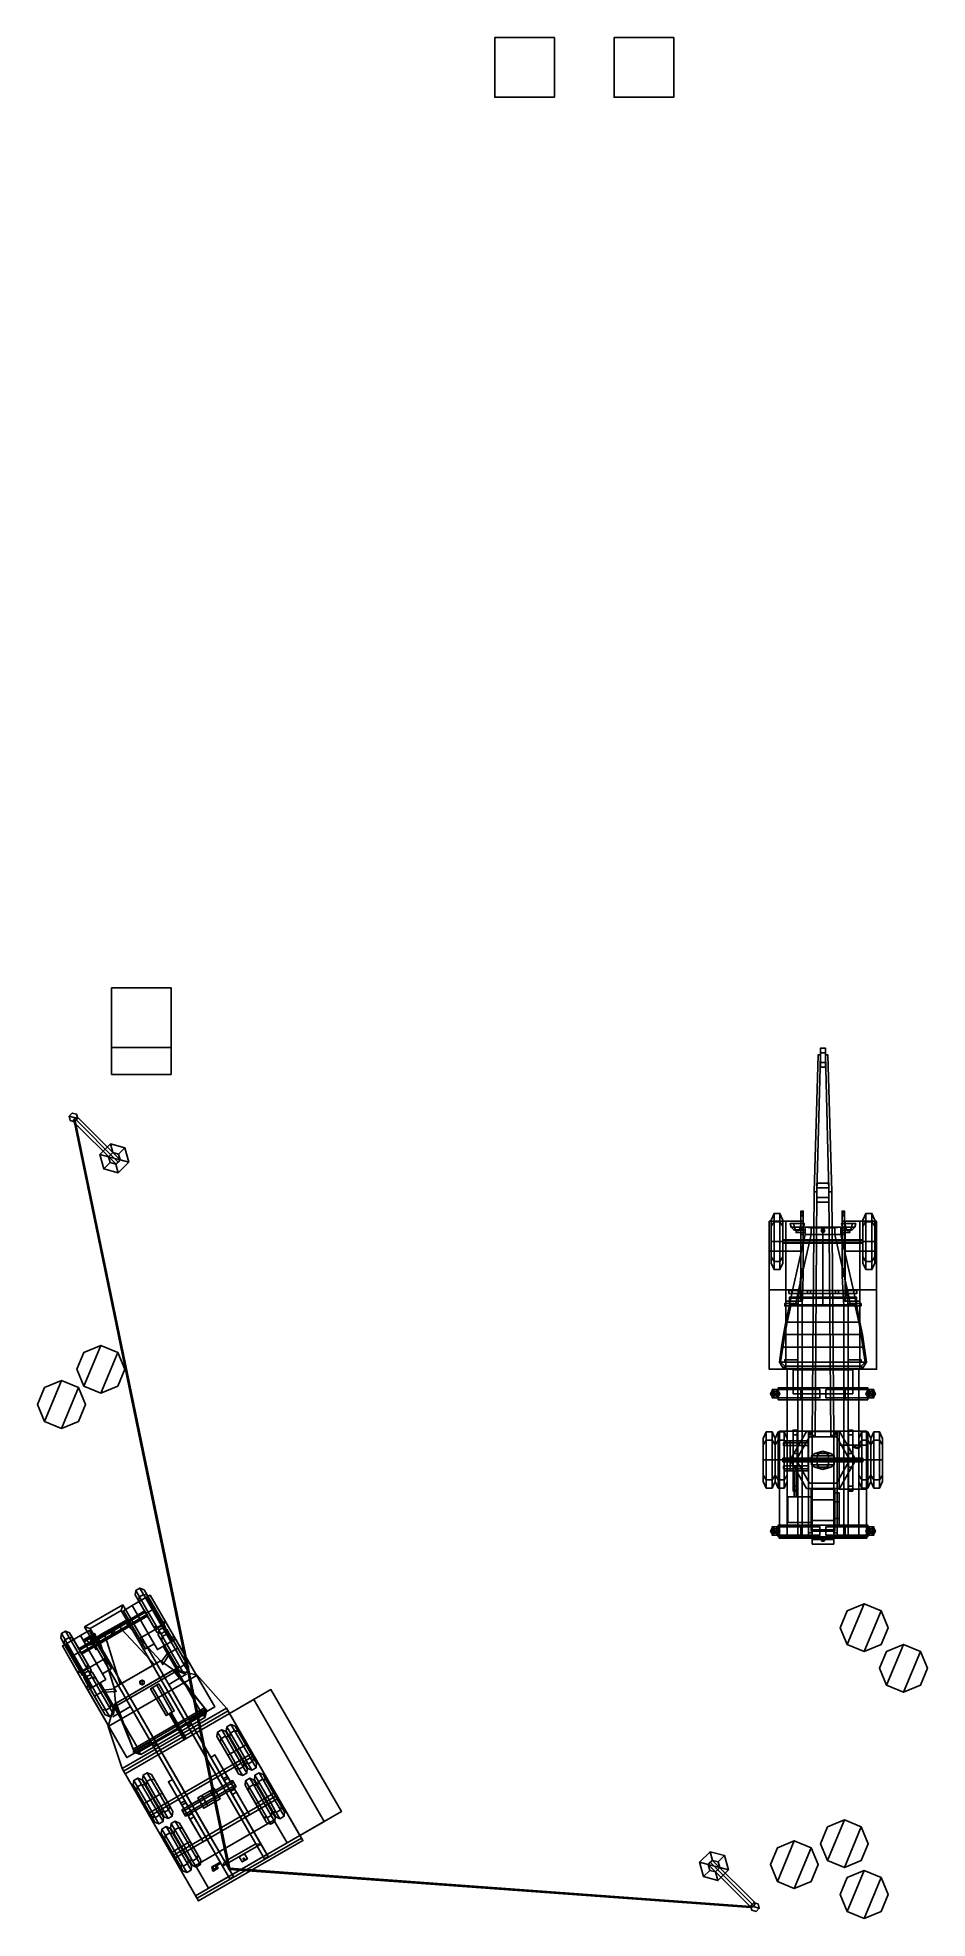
# Model space of a CAD drawing. Header units: millimetres. Extents: x -7.7 to 7.3, y -7.8 to 23.8.
import ezdxf

# ---------------------------------------------------------------- set-up
doc = ezdxf.new("R2010")
doc.units = ezdxf.units.MM
for name, color, linetype in [('balancier', 5, 'Continuous'), ('barge2', 7, 'Continuous'), ('crane', 1, 'Continuous'), ('mudguards', 6, 'Continuous'), ('outrigs', 4, 'Continuous'), ('supports', 5, 'Continuous'), ('turret', 3, 'Continuous'), ('wheels', 2, 'Continuous')]:
    doc.layers.add(name, color=color, linetype=linetype)

msp = doc.modelspace()

# ---------------------------------------------------------------- linework, layer by layer
for points in [[(1, 23.75, 1), (1, 23.75), (0, 23.75), (0, 23.75, 1)], [(1, 23.75), (1, 22.75), (0, 22.75), (0, 23.75)], [(0, 23.75), (0, 22.75), (0, 22.75, 1), (0, 23.75, 1)], [(0, 23.75, 1), (0, 22.75, 1), (1, 22.75, 1), (1, 23.75, 1)], [(1, 22.75, 1), (1, 22.75), (1, 23.75), (1, 23.75, 1)], [(3, 23.75), (3, 22.75), (2, 22.75), (2, 23.75)], [(2, 23.75), (2, 22.75), (3, 22.75), (3, 23.75)], [(0, 22.75, 1), (0, 22.75), (1, 22.75), (1, 22.75, 1)], [(-6.42, 7.83), (-6.42, 6.83), (-6.42, 6.83, 2.18), (-6.42, 7.83, 2)], [(-6.42, 7.83, 2), (-6.42, 6.83, 2.18), (-5.42, 6.83, 2.18), (-5.42, 7.83, 2)], [(-5.42, 7.83, 2), (-5.42, 7.83), (-6.42, 7.83), (-6.42, 7.83, 2)], [(-5.42, 6.83, 2.18), (-5.42, 6.83), (-5.42, 7.83), (-5.42, 7.83, 2)], [(-6.42, 6.83, 2.18), (-6.42, 6.83), (-5.42, 6.83), (-5.42, 6.83, 2.18)], [(-6.42, 6.83, 2.18), (-6.42, 6.38, 2.26), (-5.42, 6.38, 2.26), (-5.42, 6.83, 2.18)], [(-5.42, 6.83, 2.18), (-5.42, 6.38, 2.26), (-6.42, 6.38, 2.26), (-6.42, 6.83, 2.18)], [(-7.079, 5.732), (-7.132, 5.679), (-7.132, 5.679, 5), (-7.079, 5.732, 5)], [(-7.007, 5.713, 5), (-7.079, 5.732, 5), (-7.132, 5.679, 5), (-6.988, 5.641, 5)], [(-7.132, 5.679), (-7.113, 5.607), (-7.113, 5.607, 5), (-7.132, 5.679, 5)], [(-6.988, 5.641, 5), (-7.132, 5.679, 5), (-7.113, 5.607, 5), (-7.041, 5.588, 5)], [(-7.007, 5.713), (-7.079, 5.732), (-7.079, 5.732, 5), (-7.007, 5.713, 5)], [(-6.988, 5.641), (-7.007, 5.713), (-7.007, 5.713, 5), (-6.988, 5.641, 5)], [(-7.113, 5.607), (-7.041, 5.588), (-7.041, 5.588, 5), (-7.113, 5.607, 5)], [(-6.346, 4.875, 4.9), (-6.31, 4.91, 4.95), (-7.039, 5.639, 4.95), (-7.067, 5.596, 4.9)], [(-6.31, 4.91, 4.85), (-6.346, 4.875, 4.9), (-7.067, 5.596, 4.9), (-7.039, 5.639, 4.85)], [(-7.04, 5.6, 4.61), (-7.05, 5.6, 4.6), (-4.46, -6.933, 2.35), (-4.447, -6.94, 2.36)], [(-7.05, 5.6, 4.6), (-7.04, 5.6, 4.59), (-4.447, -6.94, 2.34), (-4.46, -6.933, 2.35)], [(-7.041, 5.588), (-6.988, 5.641), (-6.988, 5.641, 5), (-7.041, 5.588, 5)], [(-7.04, 5.6, 4.59), (-7.03, 5.6, 4.6), (-4.44, -6.927, 2.35), (-4.447, -6.94, 2.34)], [(-7.03, 5.6, 4.6), (-7.04, 5.6, 4.61), (-4.447, -6.94, 2.36), (-4.44, -6.927, 2.35)], [(-6.31, 4.91, 4.95), (-6.275, 4.946, 4.9), (-6.996, 5.667, 4.9), (-7.039, 5.639, 4.95)], [(-6.275, 4.946, 4.9), (-6.31, 4.91, 4.85), (-7.039, 5.639, 4.85), (-6.996, 5.667, 4.9)], [(-6.439, 5.216, 4.75), (-6.616, 5.039, 4.75), (-6.471, 5, 4.85), (-6.4, 5.071, 4.85)], [(-6.303, 5.045, 4.85), (-6.4, 5.071, 4.85), (-6.471, 5, 4.85), (-6.278, 4.948, 4.85)], [(-6.197, 5.151, 4.75), (-6.439, 5.216, 4.75), (-6.4, 5.071, 4.85), (-6.303, 5.045, 4.85)], [(-6.133, 4.909, 4.75), (-6.197, 5.151, 4.75), (-6.303, 5.045, 4.85), (-6.278, 4.948, 4.85)], [(-6.616, 5.039, 4.75), (-6.551, 4.797, 4.75), (-6.445, 4.903, 4.85), (-6.471, 5, 4.85)], [(-6.551, 4.797, 4.75), (-6.309, 4.733, 4.75), (-6.348, 4.878, 4.85), (-6.445, 4.903, 4.85)], [(-6.278, 4.948, 4.85), (-6.471, 5, 4.85), (-6.445, 4.903, 4.85), (-6.348, 4.878, 4.85)], [(-6.309, 4.733, 4.75), (-6.133, 4.909, 4.75), (-6.278, 4.948, 4.85), (-6.348, 4.878, 4.85)], [(-6.346, 4.875, 4.9), (-6.31, 4.91, 4.85), (-6.275, 4.946, 4.9), (-6.31, 4.91, 4.95)], [(4.966, 3.82, 1.04), (4.95, 3.88, 1.04), (5.01, 3.88, 0.936), (5.018, 3.82, 0.95)], [(5.19, 3.88, 1.04), (5.13, 3.88, 0.936), (5.01, 3.88, 0.936), (4.95, 3.88, 1.04)], [(5.018, 3.82, 1.13), (5.01, 3.88, 1.144), (4.95, 3.88, 1.04), (4.966, 3.82, 1.04)], [(5.13, 3.88, 1.144), (5.19, 3.88, 1.04), (4.95, 3.88, 1.04), (5.01, 3.88, 1.144)], [(5.01, 3.776, 1.04), (4.966, 3.82, 1.04), (5.018, 3.82, 0.95), (5.04, 3.776, 0.988)], [(5.04, 3.776, 1.092), (5.018, 3.82, 1.13), (4.966, 3.82, 1.04), (5.01, 3.776, 1.04)], [(5.018, 3.82, 0.95), (5.01, 3.88, 0.936), (5.13, 3.88, 0.936), (5.122, 3.82, 0.95)], [(5.122, 3.82, 1.13), (5.13, 3.88, 1.144), (5.01, 3.88, 1.144), (5.018, 3.82, 1.13)], [(5.04, 3.776, 0.988), (5.018, 3.82, 0.95), (5.122, 3.82, 0.95), (5.1, 3.776, 0.988)], [(5.1, 3.776, 1.092), (5.122, 3.82, 1.13), (5.018, 3.82, 1.13), (5.04, 3.776, 1.092)], [(5.1, 3.776, 0.988), (5.122, 3.82, 0.95), (5.174, 3.82, 1.04), (5.13, 3.776, 1.04)], [(5.13, 3.776, 1.04), (5.174, 3.82, 1.04), (5.122, 3.82, 1.13), (5.1, 3.776, 1.092)], [(5.122, 3.82, 0.95), (5.13, 3.88, 0.936), (5.19, 3.88, 1.04), (5.174, 3.82, 1.04)], [(5.174, 3.82, 1.04), (5.19, 3.88, 1.04), (5.13, 3.88, 1.144), (5.122, 3.82, 1.13)], [(5.13, 4.08, 0.58), (5.13, 4.01, 0.62), (5.13, 4.06, 0.68), (5.13, 4.09, 0.63)], [(5.13, 4.09, 0.63), (5.17, 4.09, 0.63), (5.17, 4.08, 0.58), (5.13, 4.08, 0.58)], [(5.13, 4.09, 0.63), (5.17, 4.09, 0.63), (5.17, 4.08, 0.58), (5.13, 4.08, 0.58)], [(5.13, 4.06, 0.68), (5.17, 4.06, 0.68), (5.17, 4.09, 0.63), (5.13, 4.09, 0.63)], [(5.13, 4.08, 0.58), (5.13, 4.01, 0.62), (5.13, 4.06, 0.68), (5.13, 4.09, 0.63)], [(5.17, 4.08, 0.58), (5.17, 4.01, 0.62), (5.13, 4.01, 0.62), (5.13, 4.08, 0.58)], [(5.13, 4.08, 0.52), (5.13, 3.7, 0.44), (5.13, 3.7, 0.51), (5.13, 4.08, 0.54)], [(5.17, 4.08, 0.52), (5.17, 3.7, 0.44), (5.13, 3.7, 0.44), (5.13, 4.08, 0.52)], [(5.17, 4.08, 0.54), (5.17, 4.08, 0.52), (5.13, 4.08, 0.52), (5.13, 4.08, 0.54)], [(5.13, 4.08, 0.54), (5.13, 3.7, 0.51), (5.17, 3.7, 0.51), (5.17, 4.08, 0.54)], [(5.17, 4.08, 0.58), (5.17, 4.01, 0.62), (5.13, 4.01, 0.62), (5.13, 4.08, 0.58)], [(5.13, 4.07, 0.53), (5.13, 4.02, 0.53), (5.13, 4.02, 0.62), (5.13, 4.07, 0.62)], [(5.17, 4.07, 0.62), (5.17, 4.07, 0.53), (5.13, 4.07, 0.53), (5.13, 4.07, 0.62)], [(5.13, 4.01, 0.62), (5.17, 4.01, 0.62), (5.17, 4.06, 0.68), (5.13, 4.06, 0.68)], [(5.13, 3.92, 0.74), (5.17, 3.92, 0.74), (5.17, 4.06, 0.68), (5.13, 4.06, 0.68)], [(5.13, 4.06, 0.68), (5.17, 4.06, 0.68), (5.17, 4.01, 0.62), (5.13, 4.01, 0.62)], [(5.13, 4.01, 0.62), (5.13, 3.92, 0.65), (5.13, 3.92, 0.74), (5.13, 4.06, 0.68)], [(5.13, 4.02, 0.62), (5.13, 4.02, 0.53), (5.17, 4.02, 0.53), (5.17, 4.02, 0.62)], [(5.17, 4.01, 0.62), (5.17, 3.92, 0.65), (5.13, 3.92, 0.65), (5.13, 4.01, 0.62)], [(5.13, 3.92, 0.65), (5.17, 3.92, 0.65), (5.17, 3.92, 0.74), (5.13, 3.92, 0.74)], [(5.13, 3.92, 0.74), (5.17, 3.92, 0.74), (5.17, 3.92, 0.65), (5.13, 3.92, 0.65)], [(5.13, 3.92, 0.65), (5.13, 3, 0.61), (5.13, 3, 0.76), (5.13, 3.92, 0.74)], [(5.13, 3, 0.76), (5.17, 3, 0.76), (5.17, 3.92, 0.74), (5.13, 3.92, 0.74)], [(5.17, 3.92, 0.65), (5.17, 3, 0.61), (5.13, 3, 0.61), (5.13, 3.92, 0.65)], [(5.17, 4.09, 0.63), (5.17, 4.06, 0.68), (5.17, 4.01, 0.62), (5.17, 4.08, 0.58)], [(5.17, 4.09, 0.63), (5.17, 4.06, 0.68), (5.17, 4.01, 0.62), (5.17, 4.08, 0.58)], [(5.17, 3.7, 0.51), (5.17, 3.7, 0.44), (5.17, 4.08, 0.52), (5.17, 4.08, 0.54)], [(5.17, 4.02, 0.62), (5.17, 4.02, 0.53), (5.17, 4.07, 0.53), (5.17, 4.07, 0.62)], [(5.17, 4.06, 0.68), (5.17, 3.92, 0.74), (5.17, 3.92, 0.65), (5.17, 4.01, 0.62)], [(5.17, 3.92, 0.74), (5.17, 3, 0.76), (5.17, 3, 0.61), (5.17, 3.92, 0.65)], [(5.2, 3.82, 0.68), (5.2, 3.7, 0.68), (5.2, 3.7, 1.25), (5.2, 3.82, 1.25)], [(5.2, 3.82, 1.25), (5.8, 3.82, 1.25), (5.8, 3.82, 0.68), (5.2, 3.82, 0.68)], [(5.8, 3.82, 0.68), (5.8, 3.7, 0.68), (5.2, 3.7, 0.68), (5.2, 3.82, 0.68)], [(5.3, 3.81, 1.37), (5.5, 3.81, 1.39), (5.5, 3.82, 1.25), (5.2, 3.82, 1.25)], [(5.2, 3.82, 1.25), (5.2, 3.7, 1.25), (5.3, 3.7, 1.37), (5.3, 3.81, 1.37)], [(5.3, 3.7, 1.37), (5.5, 3.7, 1.39), (5.5, 3.81, 1.39), (5.3, 3.81, 1.37)], [(5.515, 3.786, 1.42), (5.485, 3.786, 1.42), (5.47, 3.76, 1.42), (5.53, 3.76, 1.42)], [(5.485, 3.786, 1.38), (5.47, 3.76, 1.38), (5.47, 3.76, 1.42), (5.485, 3.786, 1.42)], [(5.515, 3.786, 1.38), (5.485, 3.786, 1.38), (5.485, 3.786, 1.42), (5.515, 3.786, 1.42)], [(5.5, 3.81, 1.39), (5.7, 3.81, 1.37), (5.8, 3.82, 1.25), (5.5, 3.82, 1.25)], [(5.5, 3.7, 1.39), (5.7, 3.7, 1.37), (5.7, 3.81, 1.37), (5.5, 3.81, 1.39)], [(5.53, 3.76, 1.38), (5.515, 3.786, 1.38), (5.515, 3.786, 1.42), (5.53, 3.76, 1.42)], [(5.7, 3.81, 1.37), (5.7, 3.7, 1.37), (5.8, 3.7, 1.25), (5.8, 3.82, 1.25)], [(5.8, 3.82, 1.25), (5.8, 3.7, 1.25), (5.8, 3.7, 0.68), (5.8, 3.82, 0.68)], [(6.05, 3.88, 1.04), (5.99, 3.88, 0.936), (5.87, 3.88, 0.936), (5.81, 3.88, 1.04)], [(5.826, 3.82, 1.04), (5.81, 3.88, 1.04), (5.87, 3.88, 0.936), (5.878, 3.82, 0.95)], [(5.99, 3.88, 1.144), (6.05, 3.88, 1.04), (5.81, 3.88, 1.04), (5.87, 3.88, 1.144)], [(5.878, 3.82, 1.13), (5.87, 3.88, 1.144), (5.81, 3.88, 1.04), (5.826, 3.82, 1.04)], [(5.82, 4.09, 0.63), (5.86, 4.09, 0.63), (5.86, 4.08, 0.58), (5.82, 4.08, 0.58)], [(5.82, 4.06, 0.68), (5.86, 4.06, 0.68), (5.86, 4.09, 0.63), (5.82, 4.09, 0.63)], [(5.82, 4.08, 0.58), (5.82, 4.01, 0.62), (5.82, 4.06, 0.68), (5.82, 4.09, 0.63)], [(5.82, 4.08, 0.54), (5.82, 3.7, 0.51), (5.86, 3.7, 0.51), (5.86, 4.08, 0.54)], [(5.86, 4.08, 0.54), (5.86, 4.08, 0.52), (5.82, 4.08, 0.52), (5.82, 4.08, 0.54)], [(5.82, 4.08, 0.52), (5.82, 3.7, 0.44), (5.82, 3.7, 0.51), (5.82, 4.08, 0.54)], [(5.86, 4.08, 0.52), (5.86, 3.7, 0.44), (5.82, 3.7, 0.44), (5.82, 4.08, 0.52)], [(5.86, 4.08, 0.58), (5.86, 4.01, 0.62), (5.82, 4.01, 0.62), (5.82, 4.08, 0.58)], [(5.82, 4.07, 0.53), (5.82, 4.02, 0.53), (5.82, 4.02, 0.62), (5.82, 4.07, 0.62)], [(5.86, 4.07, 0.62), (5.86, 4.07, 0.53), (5.82, 4.07, 0.53), (5.82, 4.07, 0.62)], [(5.82, 3.92, 0.74), (5.86, 3.92, 0.74), (5.86, 4.06, 0.68), (5.82, 4.06, 0.68)], [(5.82, 4.01, 0.62), (5.82, 3.92, 0.65), (5.82, 3.92, 0.74), (5.82, 4.06, 0.68)], [(5.82, 4.02, 0.62), (5.82, 4.02, 0.53), (5.86, 4.02, 0.53), (5.86, 4.02, 0.62)], [(5.86, 4.01, 0.62), (5.86, 3.92, 0.65), (5.82, 3.92, 0.65), (5.82, 4.01, 0.62)], [(5.86, 3.92, 0.65), (5.86, 3, 0.61), (5.82, 3, 0.61), (5.82, 3.92, 0.65)], [(5.82, 3, 0.76), (5.86, 3, 0.76), (5.86, 3.92, 0.74), (5.82, 3.92, 0.74)], [(5.82, 3.92, 0.65), (5.82, 3, 0.61), (5.82, 3, 0.76), (5.82, 3.92, 0.74)], [(5.87, 3.776, 1.04), (5.826, 3.82, 1.04), (5.878, 3.82, 0.95), (5.9, 3.776, 0.988)], [(5.9, 3.776, 1.092), (5.878, 3.82, 1.13), (5.826, 3.82, 1.04), (5.87, 3.776, 1.04)], [(5.86, 4.09, 0.63), (5.86, 4.06, 0.68), (5.86, 4.01, 0.62), (5.86, 4.08, 0.58)], [(5.86, 3.7, 0.51), (5.86, 3.7, 0.44), (5.86, 4.08, 0.52), (5.86, 4.08, 0.54)], [(5.86, 4.02, 0.62), (5.86, 4.02, 0.53), (5.86, 4.07, 0.53), (5.86, 4.07, 0.62)], [(5.86, 4.06, 0.68), (5.86, 3.92, 0.74), (5.86, 3.92, 0.65), (5.86, 4.01, 0.62)], [(5.86, 3.92, 0.74), (5.86, 3, 0.76), (5.86, 3, 0.61), (5.86, 3.92, 0.65)], [(5.878, 3.82, 0.95), (5.87, 3.88, 0.936), (5.99, 3.88, 0.936), (5.982, 3.82, 0.95)], [(5.982, 3.82, 1.13), (5.99, 3.88, 1.144), (5.87, 3.88, 1.144), (5.878, 3.82, 1.13)], [(5.9, 3.776, 0.988), (5.878, 3.82, 0.95), (5.982, 3.82, 0.95), (5.96, 3.776, 0.988)], [(5.96, 3.776, 1.092), (5.982, 3.82, 1.13), (5.878, 3.82, 1.13), (5.9, 3.776, 1.092)], [(5.96, 3.776, 0.988), (5.982, 3.82, 0.95), (6.034, 3.82, 1.04), (5.99, 3.776, 1.04)], [(5.99, 3.776, 1.04), (6.034, 3.82, 1.04), (5.982, 3.82, 1.13), (5.96, 3.776, 1.092)], [(5.982, 3.82, 0.95), (5.99, 3.88, 0.936), (6.05, 3.88, 1.04), (6.034, 3.82, 1.04)], [(6.034, 3.82, 1.04), (6.05, 3.88, 1.04), (5.99, 3.88, 1.144), (5.982, 3.82, 1.13)], [(5.2, 3.7, 0.68), (4.99, 2.76, 0.68), (4.99, 2.76, 1.25), (5.2, 3.7, 1.25)], [(5.8, 3.7, 0.68), (6.01, 2.76, 0.68), (4.99, 2.76, 0.68), (5.2, 3.7, 0.68)], [(5.2, 3.7, 1.25), (4.99, 2.76, 1.25), (5.09, 2.76, 1.37), (5.3, 3.7, 1.37)], [(5.07, 3.76, 1.04), (5.01, 3.776, 1.04), (5.04, 3.776, 0.988), (5.07, 3.76, 1.04)], [(5.07, 3.76, 1.04), (5.04, 3.776, 1.092), (5.01, 3.776, 1.04), (5.07, 3.76, 1.04)], [(5.07, 3.76, 1.04), (5.04, 3.776, 0.988), (5.1, 3.776, 0.988), (5.07, 3.76, 1.04)], [(5.07, 3.76, 1.04), (5.1, 3.776, 1.092), (5.04, 3.776, 1.092), (5.07, 3.76, 1.04)], [(5.2, 3.77, 1.04), (5.2, 3.77, 1), (5.05, 3.77, 1), (5.05, 3.77, 1.04)], [(5.05, 3.77, 1), (5.05, 3.73, 1), (5.05, 3.73, 1.04), (5.05, 3.77, 1.04)], [(5.2, 3.77, 1), (5.2, 3.73, 1), (5.05, 3.73, 1), (5.05, 3.77, 1)], [(5.05, 3.77, 1.04), (5.05, 3.73, 1.04), (5.2, 3.73, 1.04), (5.2, 3.77, 1.04)], [(5.05, 3.73, 1.04), (5.05, 3.73, 1), (5.2, 3.73, 1), (5.2, 3.73, 1.04)], [(5.07, 3.76, 1.04), (5.1, 3.776, 0.988), (5.13, 3.776, 1.04), (5.07, 3.76, 1.04)], [(5.07, 3.76, 1.04), (5.13, 3.776, 1.04), (5.1, 3.776, 1.092), (5.07, 3.76, 1.04)], [(5.09, 2.76, 1.37), (5.5, 2.76, 1.39), (5.5, 3.7, 1.39), (5.3, 3.7, 1.37)], [(5.13, 3.7, 0.44), (5.13, 3.47, 0.44), (5.13, 3.47, 0.51), (5.13, 3.7, 0.51)], [(5.13, 3.7, 0.51), (5.13, 3.47, 0.51), (5.17, 3.47, 0.51), (5.17, 3.7, 0.51)], [(5.17, 3.7, 0.44), (5.17, 3.47, 0.44), (5.13, 3.47, 0.44), (5.13, 3.7, 0.44)], [(5.13, 3.47, 0.44), (5.13, 3.09, 0.53), (5.13, 3.09, 0.55), (5.13, 3.47, 0.51)], [(5.17, 3.47, 0.44), (5.17, 3.09, 0.53), (5.13, 3.09, 0.53), (5.13, 3.47, 0.44)], [(5.13, 3.47, 0.51), (5.13, 3.09, 0.55), (5.17, 3.09, 0.55), (5.17, 3.47, 0.51)], [(5.17, 3.47, 0.51), (5.17, 3.47, 0.44), (5.17, 3.7, 0.44), (5.17, 3.7, 0.51)], [(5.17, 3.09, 0.55), (5.17, 3.09, 0.53), (5.17, 3.47, 0.44), (5.17, 3.47, 0.51)], [(5.53, 3.76, 1.42), (5.47, 3.76, 1.42), (5.485, 3.734, 1.42), (5.515, 3.734, 1.42)], [(5.47, 3.76, 1.38), (5.485, 3.734, 1.38), (5.485, 3.734, 1.42), (5.47, 3.76, 1.42)], [(5.485, 3.734, 1.38), (5.515, 3.734, 1.38), (5.515, 3.734, 1.42), (5.485, 3.734, 1.42)], [(5.5, 2.76, 1.39), (5.91, 2.76, 1.37), (5.7, 3.7, 1.37), (5.5, 3.7, 1.39)], [(5.515, 3.734, 1.38), (5.53, 3.76, 1.38), (5.53, 3.76, 1.42), (5.515, 3.734, 1.42)], [(5.7, 3.7, 1.37), (5.91, 2.76, 1.37), (6.01, 2.76, 1.25), (5.8, 3.7, 1.25)], [(5.95, 3.77, 1.04), (5.95, 3.77, 1), (5.8, 3.77, 1), (5.8, 3.77, 1.04)], [(5.95, 3.77, 1), (5.95, 3.73, 1), (5.8, 3.73, 1), (5.8, 3.77, 1)], [(5.8, 3.77, 1.04), (5.8, 3.73, 1.04), (5.95, 3.73, 1.04), (5.95, 3.77, 1.04)], [(5.8, 3.73, 1.04), (5.8, 3.73, 1), (5.95, 3.73, 1), (5.95, 3.73, 1.04)], [(5.8, 3.7, 1.25), (6.01, 2.76, 1.25), (6.01, 2.76, 0.68), (5.8, 3.7, 0.68)], [(5.86, 3.7, 0.44), (5.86, 3.47, 0.44), (5.82, 3.47, 0.44), (5.82, 3.7, 0.44)], [(5.82, 3.7, 0.51), (5.82, 3.47, 0.51), (5.86, 3.47, 0.51), (5.86, 3.7, 0.51)], [(5.82, 3.7, 0.44), (5.82, 3.47, 0.44), (5.82, 3.47, 0.51), (5.82, 3.7, 0.51)], [(5.82, 3.47, 0.51), (5.82, 3.09, 0.55), (5.86, 3.09, 0.55), (5.86, 3.47, 0.51)], [(5.86, 3.47, 0.44), (5.86, 3.09, 0.53), (5.82, 3.09, 0.53), (5.82, 3.47, 0.44)], [(5.82, 3.47, 0.44), (5.82, 3.09, 0.53), (5.82, 3.09, 0.55), (5.82, 3.47, 0.51)], [(5.86, 3.47, 0.51), (5.86, 3.47, 0.44), (5.86, 3.7, 0.44), (5.86, 3.7, 0.51)], [(5.86, 3.09, 0.55), (5.86, 3.09, 0.53), (5.86, 3.47, 0.44), (5.86, 3.47, 0.51)], [(5.93, 3.76, 1.04), (5.87, 3.776, 1.04), (5.9, 3.776, 0.988), (5.93, 3.76, 1.04)], [(5.93, 3.76, 1.04), (5.9, 3.776, 1.092), (5.87, 3.776, 1.04), (5.93, 3.76, 1.04)], [(5.93, 3.76, 1.04), (5.9, 3.776, 0.988), (5.96, 3.776, 0.988), (5.93, 3.76, 1.04)], [(5.93, 3.76, 1.04), (5.96, 3.776, 1.092), (5.9, 3.776, 1.092), (5.93, 3.76, 1.04)], [(5.93, 3.76, 1.04), (5.96, 3.776, 0.988), (5.99, 3.776, 1.04), (5.93, 3.76, 1.04)], [(5.93, 3.76, 1.04), (5.99, 3.776, 1.04), (5.96, 3.776, 1.092), (5.93, 3.76, 1.04)], [(5.95, 3.73, 1.04), (5.95, 3.73, 1), (5.95, 3.77, 1), (5.95, 3.77, 1.04)], [(5.13, 3, 0.61), (5.08, 2.51, 0.59), (5.08, 2.51, 0.76), (5.13, 3, 0.76)], [(5.08, 2.51, 0.76), (5.15, 2.51, 0.76), (5.17, 3, 0.76), (5.13, 3, 0.76)], [(5.17, 3, 0.61), (5.15, 2.51, 0.59), (5.08, 2.51, 0.59), (5.13, 3, 0.61)], [(5.17, 3.12, 0.62), (5.17, 3.12, 0.54), (5.13, 3.12, 0.54), (5.13, 3.12, 0.62)], [(5.13, 3.12, 0.54), (5.13, 3.07, 0.55), (5.13, 3.07, 0.62), (5.13, 3.12, 0.62)], [(5.17, 3.12, 0.54), (5.17, 3.07, 0.55), (5.13, 3.07, 0.55), (5.13, 3.12, 0.54)], [(5.13, 3.09, 0.55), (5.13, 3.09, 0.53), (5.17, 3.09, 0.53), (5.17, 3.09, 0.55)], [(5.13, 3.07, 0.62), (5.13, 3.07, 0.55), (5.17, 3.07, 0.55), (5.17, 3.07, 0.62)], [(5.17, 3, 0.76), (5.15, 2.51, 0.76), (5.15, 2.51, 0.59), (5.17, 3, 0.61)], [(5.17, 3.07, 0.62), (5.17, 3.07, 0.55), (5.17, 3.12, 0.54), (5.17, 3.12, 0.62)], [(5.86, 3.12, 0.54), (5.86, 3.07, 0.55), (5.82, 3.07, 0.55), (5.82, 3.12, 0.54)], [(5.82, 3.12, 0.54), (5.82, 3.07, 0.55), (5.82, 3.07, 0.62), (5.82, 3.12, 0.62)], [(5.86, 3.12, 0.62), (5.86, 3.12, 0.54), (5.82, 3.12, 0.54), (5.82, 3.12, 0.62)], [(5.82, 3.09, 0.55), (5.82, 3.09, 0.53), (5.86, 3.09, 0.53), (5.86, 3.09, 0.55)], [(5.82, 3.07, 0.62), (5.82, 3.07, 0.55), (5.86, 3.07, 0.55), (5.86, 3.07, 0.62)], [(5.82, 3, 0.61), (5.85, 2.51, 0.59), (5.85, 2.51, 0.76), (5.82, 3, 0.76)], [(5.85, 2.51, 0.76), (5.92, 2.51, 0.76), (5.86, 3, 0.76), (5.82, 3, 0.76)], [(5.86, 3, 0.61), (5.92, 2.51, 0.59), (5.85, 2.51, 0.59), (5.82, 3, 0.61)], [(5.86, 3.07, 0.62), (5.86, 3.07, 0.55), (5.86, 3.12, 0.54), (5.86, 3.12, 0.62)], [(5.86, 3, 0.76), (5.92, 2.51, 0.76), (5.92, 2.51, 0.59), (5.86, 3, 0.61)], [(5.08, 2.54, 0.66), (5.08, 2.54, 0.64), (4.88, 2.54, 0.48), (4.86, 2.54, 0.48)], [(5.08, 2.5, 0.66), (5.08, 2.54, 0.66), (4.86, 2.54, 0.48), (4.86, 2.5, 0.48)], [(4.88, 2.5, 0.48), (4.88, 2.54, 0.48), (5.08, 2.54, 0.64), (5.08, 2.5, 0.64)], [(4.98, 2.76, 1.99), (4.98, 2.76, 0.48), (4.93, 2.76, 0.48), (4.93, 2.76, 1.99)], [(4.93, 2.76, 0.48), (4.93, 2.71, 0.48), (4.93, 2.71, 1.99), (4.93, 2.76, 1.99)], [(4.93, 2.76, 1.99), (4.93, 2.71, 1.99), (5.24, 2.71, 2.53), (5.24, 2.76, 2.53)], [(5.29, 2.76, 2.53), (4.98, 2.76, 1.99), (4.93, 2.76, 1.99), (5.24, 2.76, 2.53)], [(4.93, 2.71, 1.99), (4.93, 2.71, 0.48), (4.98, 2.71, 0.48), (4.98, 2.71, 1.99)], [(5.24, 2.71, 2.53), (4.93, 2.71, 1.99), (4.98, 2.71, 1.99), (5.29, 2.71, 2.53)], [(4.99, 2.76, 0.68), (4.94, 2.52, 0.68), (4.94, 2.52, 1.25), (4.99, 2.76, 1.25)], [(6.01, 2.76, 0.68), (6.06, 2.52, 0.68), (4.94, 2.52, 0.68), (4.99, 2.76, 0.68)], [(4.99, 2.76, 1.25), (4.94, 2.52, 1.25), (5.04, 2.52, 1.39), (5.09, 2.76, 1.37)], [(6.06, 2.65, 1.93), (6.06, 2.63, 1.92), (4.94, 2.63, 1.92), (4.94, 2.65, 1.93)], [(4.94, 2.65, 1.93), (4.94, 2.52, 2), (6.06, 2.52, 2), (6.06, 2.65, 1.93)], [(4.94, 2.63, 1.92), (4.94, 2.52, 1.94), (4.94, 2.52, 2), (4.94, 2.65, 1.93)], [(6.06, 2.63, 1.92), (6.06, 2.52, 1.94), (4.94, 2.52, 1.94), (4.94, 2.63, 1.92)], [(4.98, 2.71, 1.99), (4.98, 2.71, 0.48), (4.98, 2.76, 0.48), (4.98, 2.76, 1.99)], [(5.29, 2.71, 2.53), (4.98, 2.71, 1.99), (4.98, 2.76, 1.99), (5.29, 2.76, 2.53)], [(5.04, 2.52, 1.39), (5.5, 2.52, 1.39), (5.5, 2.76, 1.39), (5.09, 2.76, 1.37)], [(5.24, 2.76, 2.72), (5.24, 2.71, 2.72), (5.29, 2.71, 2.72), (5.29, 2.76, 2.72)], [(5.24, 2.76, 2.53), (5.24, 2.71, 2.53), (5.24, 2.71, 2.72), (5.24, 2.76, 2.72)], [(5.29, 2.76, 2.72), (5.29, 2.76, 2.53), (5.24, 2.76, 2.53), (5.24, 2.76, 2.72)], [(5.24, 2.71, 2.72), (5.24, 2.71, 2.53), (5.29, 2.71, 2.53), (5.29, 2.71, 2.72)], [(5.29, 2.76, 2.58), (5.29, 2.71, 2.58), (5.71, 2.71, 2.58), (5.71, 2.76, 2.58)], [(5.71, 2.76, 2.53), (5.71, 2.71, 2.53), (5.29, 2.71, 2.53), (5.29, 2.76, 2.53)], [(5.71, 2.76, 2.58), (5.71, 2.76, 2.53), (5.29, 2.76, 2.53), (5.29, 2.76, 2.58)], [(5.29, 2.71, 2.72), (5.29, 2.71, 2.58), (5.29, 2.76, 2.58), (5.29, 2.76, 2.72)], [(5.29, 2.71, 2.58), (5.29, 2.71, 2.53), (5.71, 2.71, 2.53), (5.71, 2.71, 2.58)], [(5.5, 2.52, 1.39), (5.96, 2.52, 1.39), (5.91, 2.76, 1.37), (5.5, 2.76, 1.39)], [(5.76, 2.76, 2.53), (6.07, 2.76, 1.99), (6.02, 2.76, 1.99), (5.71, 2.76, 2.53)], [(6.02, 2.76, 1.99), (6.02, 2.71, 1.99), (5.71, 2.71, 2.53), (5.71, 2.76, 2.53)], [(5.71, 2.76, 2.72), (5.71, 2.71, 2.72), (5.76, 2.71, 2.72), (5.76, 2.76, 2.72)], [(5.71, 2.76, 2.58), (5.71, 2.71, 2.58), (5.71, 2.71, 2.72), (5.71, 2.76, 2.72)], [(5.76, 2.76, 2.72), (5.76, 2.76, 2.53), (5.71, 2.76, 2.53), (5.71, 2.76, 2.72)], [(5.71, 2.71, 2.53), (6.02, 2.71, 1.99), (6.07, 2.71, 1.99), (5.76, 2.71, 2.53)], [(5.71, 2.71, 2.72), (5.71, 2.71, 2.53), (5.76, 2.71, 2.53), (5.76, 2.71, 2.72)], [(5.76, 2.71, 2.53), (6.07, 2.71, 1.99), (6.07, 2.76, 1.99), (5.76, 2.76, 2.53)], [(5.76, 2.71, 2.72), (5.76, 2.71, 2.53), (5.76, 2.76, 2.53), (5.76, 2.76, 2.72)], [(5.91, 2.76, 1.37), (5.96, 2.52, 1.39), (6.06, 2.52, 1.25), (6.01, 2.76, 1.25)], [(6.12, 2.54, 0.48), (6.12, 2.5, 0.48), (5.92, 2.5, 0.64), (5.92, 2.54, 0.64)], [(6.14, 2.54, 0.48), (6.12, 2.54, 0.48), (5.92, 2.54, 0.64), (5.92, 2.54, 0.66)], [(5.92, 2.54, 0.66), (5.92, 2.5, 0.66), (6.14, 2.5, 0.48), (6.14, 2.54, 0.48)], [(6.01, 2.76, 1.25), (6.06, 2.52, 1.25), (6.06, 2.52, 0.68), (6.01, 2.76, 0.68)], [(6.02, 2.76, 0.48), (6.02, 2.71, 0.48), (6.02, 2.71, 1.99), (6.02, 2.76, 1.99)], [(6.07, 2.76, 1.99), (6.07, 2.76, 0.48), (6.02, 2.76, 0.48), (6.02, 2.76, 1.99)], [(6.02, 2.71, 1.99), (6.02, 2.71, 0.48), (6.07, 2.71, 0.48), (6.07, 2.71, 1.99)], [(6.06, 2.52, 2), (6.06, 2.52, 1.94), (6.06, 2.63, 1.92), (6.06, 2.65, 1.93)], [(6.07, 2.71, 1.99), (6.07, 2.71, 0.48), (6.07, 2.76, 0.48), (6.07, 2.76, 1.99)], [(4.88, 2.23, 0.68), (4.84, 2.02, 0.68), (4.84, 2.02, 2), (4.88, 2.23, 2)], [(6.12, 2.23, 0.68), (6.16, 2.02, 0.68), (4.84, 2.02, 0.68), (4.88, 2.23, 0.68)], [(4.88, 2.23, 2), (4.84, 2.02, 2), (4.86, 2.02, 2.07), (4.9, 2.23, 2.05)], [(4.86, 2.5, 0.48), (4.88, 2.5, 0.48), (5.08, 2.5, 0.64), (5.08, 2.5, 0.66)], [(4.86, 2.02, 2.07), (6.14, 2.02, 2.07), (6.1, 2.23, 2.05), (4.9, 2.23, 2.05)], [(4.94, 2.52, 0.68), (4.88, 2.23, 0.68), (4.88, 2.23, 2), (4.94, 2.52, 2)], [(6.06, 2.52, 0.68), (6.12, 2.23, 0.68), (4.88, 2.23, 0.68), (4.94, 2.52, 0.68)], [(4.94, 2.52, 2), (4.88, 2.23, 2), (4.9, 2.23, 2.05), (4.96, 2.5, 2.04)], [(4.9, 2.23, 2.05), (6.1, 2.23, 2.05), (6.04, 2.5, 2.04), (4.96, 2.5, 2.04)], [(4.94, 2.52, 1.94), (6.06, 2.52, 1.94), (6.06, 2.52, 1.25), (4.94, 2.52, 1.25)], [(4.96, 2.5, 2.04), (6.04, 2.5, 2.04), (6.06, 2.52, 2), (4.94, 2.52, 2)], [(5.08, 2.51, 0.59), (5.08, -1.35, 0.65), (5.08, -1.35, 0.76), (5.08, 2.51, 0.76)], [(5.08, -1.35, 0.76), (5.15, -1.35, 0.76), (5.15, 2.51, 0.76), (5.08, 2.51, 0.76)], [(5.15, 2.51, 0.59), (5.15, -1.35, 0.65), (5.08, -1.35, 0.65), (5.08, 2.51, 0.59)], [(5.15, 2.51, 0.76), (5.15, -1.35, 0.76), (5.15, -1.35, 0.65), (5.15, 2.51, 0.59)], [(5.85, 2.51, 0.59), (5.85, -1.35, 0.65), (5.85, -1.35, 0.76), (5.85, 2.51, 0.76)], [(5.85, -1.35, 0.76), (5.92, -1.35, 0.76), (5.92, 2.51, 0.76), (5.85, 2.51, 0.76)], [(5.92, 2.51, 0.59), (5.92, -1.35, 0.65), (5.85, -1.35, 0.65), (5.85, 2.51, 0.59)], [(5.92, 2.51, 0.76), (5.92, -1.35, 0.76), (5.92, -1.35, 0.65), (5.92, 2.51, 0.59)], [(5.92, 2.5, 0.66), (5.92, 2.5, 0.64), (6.12, 2.5, 0.48), (6.14, 2.5, 0.48)], [(6.04, 2.5, 2.04), (6.1, 2.23, 2.05), (6.12, 2.23, 2), (6.06, 2.52, 2)], [(6.06, 2.52, 2), (6.12, 2.23, 2), (6.12, 2.23, 0.68), (6.06, 2.52, 0.68)], [(6.1, 2.23, 2.05), (6.14, 2.02, 2.07), (6.16, 2.02, 2), (6.12, 2.23, 2)], [(6.12, 2.23, 2), (6.16, 2.02, 2), (6.16, 2.02, 0.68), (6.12, 2.23, 0.68)], [(4.84, 2.02, 0.68), (4.77, 1.56, 0.68), (4.77, 1.56, 2), (4.84, 2.02, 2)], [(6.16, 2.02, 0.68), (6.23, 1.56, 0.68), (4.77, 1.56, 0.68), (4.84, 2.02, 0.68)], [(4.84, 2.02, 2), (4.808, 1.81, 2), (4.83, 1.81, 2.08), (4.86, 2.02, 2.07)], [(4.83, 1.81, 2.08), (6.17, 1.81, 2.08), (6.14, 2.02, 2.07), (4.86, 2.02, 2.07)], [(6.14, 2.02, 2.07), (6.17, 1.81, 2.08), (6.192, 1.81, 2), (6.16, 2.02, 2)], [(6.16, 2.02, 2), (6.23, 1.56, 2), (6.23, 1.56, 0.68), (6.16, 2.02, 0.68)], [(4.808, 1.81, 2), (4.77, 1.56, 2), (4.79, 1.56, 2.08), (4.83, 1.81, 2.08)], [(4.79, 1.56, 2.08), (6.21, 1.56, 2.08), (6.17, 1.81, 2.08), (4.83, 1.81, 2.08)], [(5.08, 1.6, 0.66), (5.08, 1.6, 0.64), (4.88, 1.6, 0.48), (4.86, 1.6, 0.48)], [(5.08, 1.56, 0.66), (5.08, 1.6, 0.66), (4.86, 1.6, 0.48), (4.86, 1.56, 0.48)], [(4.88, 1.56, 0.48), (4.88, 1.6, 0.48), (5.08, 1.6, 0.64), (5.08, 1.56, 0.64)], [(6.12, 1.6, 0.48), (6.12, 1.56, 0.48), (5.92, 1.56, 0.64), (5.92, 1.6, 0.64)], [(6.14, 1.6, 0.48), (6.12, 1.6, 0.48), (5.92, 1.6, 0.64), (5.92, 1.6, 0.66)], [(5.92, 1.6, 0.66), (5.92, 1.56, 0.66), (6.14, 1.56, 0.48), (6.14, 1.6, 0.48)], [(6.17, 1.81, 2.08), (6.21, 1.56, 2.08), (6.23, 1.56, 2), (6.192, 1.81, 2)], [(4.77, 1.56, 0.68), (4.84, 1.45, 0.68), (4.84, 1.45, 2), (4.77, 1.56, 2)], [(6.23, 1.56, 0.68), (6.16, 1.45, 0.68), (4.84, 1.45, 0.68), (4.77, 1.56, 0.68)], [(4.77, 1.56, 2), (4.84, 1.45, 2), (4.86, 1.49, 2.08), (4.79, 1.56, 2.08)], [(4.86, 1.49, 2.08), (6.14, 1.49, 2.08), (6.21, 1.56, 2.08), (4.79, 1.56, 2.08)], [(4.84, 1.45, 2), (6.16, 1.45, 2), (6.14, 1.49, 2.08), (4.86, 1.49, 2.08)], [(4.84, 1.45, 0.68), (6.16, 1.45, 0.68), (6.16, 1.45, 2), (4.84, 1.45, 2)], [(4.86, 1.56, 0.48), (4.88, 1.56, 0.48), (5.08, 1.56, 0.64), (5.08, 1.56, 0.66)], [(6.1, 1.44, 0.88), (6.1, -1.37, 0.88), (4.9, -1.37, 0.88), (4.9, 1.44, 0.88)], [(4.9, 1.44, 0.92), (4.9, -1.37, 0.92), (6.1, -1.37, 0.92), (6.1, 1.44, 0.92)], [(4.9, 1.44, 0.88), (4.9, -1.37, 0.88), (4.9, -1.37, 0.92), (4.9, 1.44, 0.92)], [(6.1, 1.44, 0.92), (6.1, 1.44, 0.88), (4.9, 1.44, 0.88), (4.9, 1.44, 0.92)], [(6, 1.43, 1.27), (6, 1.43, 0.92), (5, 1.43, 0.92), (5, 1.43, 1.27)], [(5, 1.43, 0.92), (5, 1.03, 0.92), (5, 1.03, 1.27), (5, 1.43, 1.27)], [(5, 1.43, 1.27), (5, 1.03, 1.27), (6, 1.03, 1.27), (6, 1.43, 1.27)], [(5.92, 1.56, 0.66), (5.92, 1.56, 0.64), (6.12, 1.56, 0.48), (6.14, 1.56, 0.48)], [(6, 1.03, 1.27), (6, 1.03, 0.92), (6, 1.43, 0.92), (6, 1.43, 1.27)], [(6.1, -1.37, 0.92), (6.1, -1.37, 0.88), (6.1, 1.44, 0.88), (6.1, 1.44, 0.92)], [(6.21, 1.56, 2.08), (6.14, 1.49, 2.08), (6.16, 1.45, 2), (6.23, 1.56, 2)], [(6.23, 1.56, 2), (6.16, 1.45, 2), (6.16, 1.45, 0.68), (6.23, 1.56, 0.68)], [(6.25, 1.13, 0.54), (6.25, 0.93, 0.54), (4.75, 0.93, 0.54), (4.75, 1.13, 0.54)], [(5.87, 1.13, 0.88), (6.25, 1.13, 0.54), (4.75, 1.13, 0.54), (5.13, 1.13, 0.88)], [(4.75, 1.13, 0.54), (4.75, 0.93, 0.54), (5.13, 0.93, 0.88), (5.13, 1.13, 0.88)], [(5, 1.03, 1.27), (5, 1.03, 0.92), (6, 1.03, 0.92), (6, 1.03, 1.27)], [(5.87, 0.93, 0.88), (6.25, 0.93, 0.54), (6.25, 1.13, 0.54), (5.87, 1.13, 0.88)], [(5.13, 0.93, 0.88), (4.75, 0.93, 0.54), (6.25, 0.93, 0.54), (5.87, 0.93, 0.88)], [(5, 0.42, 0.73), (5, 0.34, 0.73), (5.08, 0.34, 0.73), (5.08, 0.42, 0.73)], [(5.08, 0.42, 0.68), (5.08, 0.34, 0.68), (5, 0.34, 0.68), (5, 0.42, 0.68)], [(5, 0.42, 0.68), (5, 0.34, 0.68), (5, 0.34, 0.73), (5, 0.42, 0.73)], [(5.08, 0.42, 0.73), (5.08, 0.42, 0.68), (5, 0.42, 0.68), (5, 0.42, 0.73)], [(5.07, 0.41, 0.69), (5.07, 0.41, 0.67), (5, 0.41, 0.67), (5, 0.41, 0.69)], [(5, 0.41, 0.69), (5, 0.03, 0.66), (5.07, 0.03, 0.66), (5.07, 0.41, 0.69)], [(5.07, 0.41, 0.67), (5.07, 0.03, 0.59), (5, 0.03, 0.59), (5, 0.41, 0.67)], [(5, 0.41, 0.67), (5, 0.03, 0.59), (5, 0.03, 0.66), (5, 0.41, 0.69)], [(5, 0.34, 0.73), (5, 0.34, 0.68), (5.08, 0.34, 0.68), (5.08, 0.34, 0.73)], [(5.07, 0.03, 0.66), (5.07, 0.03, 0.59), (5.07, 0.41, 0.67), (5.07, 0.41, 0.69)], [(6, 0.42, 0.68), (6, 0.34, 0.68), (5.92, 0.34, 0.68), (5.92, 0.42, 0.68)], [(6, 0.42, 0.73), (6, 0.42, 0.68), (5.92, 0.42, 0.68), (5.92, 0.42, 0.73)], [(5.92, 0.42, 0.73), (5.92, 0.34, 0.73), (6, 0.34, 0.73), (6, 0.42, 0.73)], [(5.92, 0.34, 0.73), (5.92, 0.34, 0.68), (6, 0.34, 0.68), (6, 0.34, 0.73)], [(6, 0.41, 0.69), (6, 0.41, 0.67), (5.93, 0.41, 0.67), (5.93, 0.41, 0.69)], [(5.93, 0.41, 0.69), (5.93, 0.03, 0.66), (6, 0.03, 0.66), (6, 0.41, 0.69)], [(6, 0.41, 0.67), (6, 0.03, 0.59), (5.93, 0.03, 0.59), (5.93, 0.41, 0.67)], [(5.93, 0.41, 0.67), (5.93, 0.03, 0.59), (5.93, 0.03, 0.66), (5.93, 0.41, 0.69)], [(6, 0.34, 0.73), (6, 0.34, 0.68), (6, 0.42, 0.68), (6, 0.42, 0.73)], [(6, 0.03, 0.66), (6, 0.03, 0.59), (6, 0.41, 0.67), (6, 0.41, 0.69)], [(5.07, 0.03, 0.59), (5.07, -0.2, 0.59), (5, -0.2, 0.59), (5, 0.03, 0.59)], [(5, 0.03, 0.66), (5, -0.2, 0.66), (5.07, -0.2, 0.66), (5.07, 0.03, 0.66)], [(5, 0.03, 0.59), (5, -0.2, 0.59), (5, -0.2, 0.66), (5, 0.03, 0.66)], [(5.05, -0.08, 1.02), (5.95, -0.08, 1.02), (5.725, 0.31, 1.02), (5.275, 0.31, 1.02)], [(5.275, 0.31, 0.92), (5.05, -0.08, 0.92), (5.05, -0.08, 1.02), (5.275, 0.31, 1.02)], [(5.07, -0.2, 0.66), (5.07, -0.2, 0.59), (5.07, 0.03, 0.59), (5.07, 0.03, 0.66)], [(5.725, 0.31, 0.92), (5.275, 0.31, 0.92), (5.275, 0.31, 1.02), (5.725, 0.31, 1.02)], [(5.433, 0.03, 0.354), (5.405, -0.01, 0.305), (5.31, -0.01, 0.47), (5.366, 0.03, 0.47)], [(5.366, 0.03, 0.47), (5.31, -0.01, 0.47), (5.405, -0.01, 0.635), (5.433, 0.03, 0.586)], [(5.5, 0.07, 0.47), (5.433, 0.03, 0.354), (5.366, 0.03, 0.47), (5.5, 0.07, 0.47)], [(5.5, 0.07, 0.47), (5.366, 0.03, 0.47), (5.433, 0.03, 0.586), (5.5, 0.07, 0.47)], [(5.567, 0.03, 0.354), (5.595, -0.01, 0.305), (5.405, -0.01, 0.305), (5.433, 0.03, 0.354)], [(5.433, 0.03, 0.586), (5.405, -0.01, 0.635), (5.595, -0.01, 0.635), (5.567, 0.03, 0.586)], [(5.5, 0.07, 0.47), (5.567, 0.03, 0.354), (5.433, 0.03, 0.354), (5.5, 0.07, 0.47)], [(5.5, 0.07, 0.47), (5.433, 0.03, 0.586), (5.567, 0.03, 0.586), (5.5, 0.07, 0.47)], [(5.5, 0.07, 0.47), (5.634, 0.03, 0.47), (5.567, 0.03, 0.354), (5.5, 0.07, 0.47)], [(5.5, 0.07, 0.47), (5.567, 0.03, 0.586), (5.634, 0.03, 0.47), (5.5, 0.07, 0.47)], [(5.634, 0.03, 0.47), (5.69, -0.01, 0.47), (5.595, -0.01, 0.305), (5.567, 0.03, 0.354)], [(5.567, 0.03, 0.586), (5.595, -0.01, 0.635), (5.69, -0.01, 0.47), (5.634, 0.03, 0.47)], [(5.95, -0.08, 0.92), (5.725, 0.31, 0.92), (5.725, 0.31, 1.02), (5.95, -0.08, 1.02)], [(5.93, 0.03, 0.66), (5.93, -0.2, 0.66), (6, -0.2, 0.66), (6, 0.03, 0.66)], [(6, 0.03, 0.59), (6, -0.2, 0.59), (5.93, -0.2, 0.59), (5.93, 0.03, 0.59)], [(5.93, 0.03, 0.59), (5.93, -0.2, 0.59), (5.93, -0.2, 0.66), (5.93, 0.03, 0.66)], [(6, -0.2, 0.66), (6, -0.2, 0.59), (6, 0.03, 0.59), (6, 0.03, 0.66)], [(5, -0.2, 0.66), (5, -0.58, 0.7), (5.07, -0.58, 0.7), (5.07, -0.2, 0.66)], [(5.07, -0.2, 0.59), (5.07, -0.58, 0.68), (5, -0.58, 0.68), (5, -0.2, 0.59)], [(5, -0.2, 0.59), (5, -0.58, 0.68), (5, -0.58, 0.7), (5, -0.2, 0.66)], [(5.275, -0.47, 1.02), (5.725, -0.47, 1.02), (5.95, -0.08, 1.02), (5.05, -0.08, 1.02)], [(5.05, -0.08, 0.92), (5.275, -0.47, 0.92), (5.275, -0.47, 1.02), (5.05, -0.08, 1.02)], [(5.07, -0.58, 0.7), (5.07, -0.58, 0.68), (5.07, -0.2, 0.59), (5.07, -0.2, 0.66)], [(5.31, -0.01, 0.47), (5.405, -0.01, 0.305), (5.405, -0.16, 0.305), (5.31, -0.16, 0.47)], [(5.405, -0.01, 0.635), (5.31, -0.01, 0.47), (5.31, -0.16, 0.47), (5.405, -0.16, 0.635)], [(5.366, -0.2, 0.47), (5.31, -0.16, 0.47), (5.405, -0.16, 0.305), (5.433, -0.2, 0.354)], [(5.433, -0.2, 0.586), (5.405, -0.16, 0.635), (5.31, -0.16, 0.47), (5.366, -0.2, 0.47)], [(5.5, -0.24, 0.47), (5.366, -0.2, 0.47), (5.433, -0.2, 0.354), (5.5, -0.24, 0.47)], [(5.5, -0.24, 0.47), (5.433, -0.2, 0.586), (5.366, -0.2, 0.47), (5.5, -0.24, 0.47)], [(5.405, -0.01, 0.305), (5.595, -0.01, 0.305), (5.595, -0.16, 0.305), (5.405, -0.16, 0.305)], [(5.595, -0.01, 0.635), (5.405, -0.01, 0.635), (5.405, -0.16, 0.635), (5.595, -0.16, 0.635)], [(5.433, -0.2, 0.354), (5.405, -0.16, 0.305), (5.595, -0.16, 0.305), (5.567, -0.2, 0.354)], [(5.567, -0.2, 0.586), (5.595, -0.16, 0.635), (5.405, -0.16, 0.635), (5.433, -0.2, 0.586)], [(5.5, -0.24, 0.47), (5.433, -0.2, 0.354), (5.567, -0.2, 0.354), (5.5, -0.24, 0.47)], [(5.5, -0.24, 0.47), (5.567, -0.2, 0.586), (5.433, -0.2, 0.586), (5.5, -0.24, 0.47)], [(5.5, -0.24, 0.47), (5.567, -0.2, 0.354), (5.634, -0.2, 0.47), (5.5, -0.24, 0.47)], [(5.5, -0.24, 0.47), (5.634, -0.2, 0.47), (5.567, -0.2, 0.586), (5.5, -0.24, 0.47)], [(5.567, -0.2, 0.354), (5.595, -0.16, 0.305), (5.69, -0.16, 0.47), (5.634, -0.2, 0.47)], [(5.634, -0.2, 0.47), (5.69, -0.16, 0.47), (5.595, -0.16, 0.635), (5.567, -0.2, 0.586)], [(5.595, -0.01, 0.305), (5.69, -0.01, 0.47), (5.69, -0.16, 0.47), (5.595, -0.16, 0.305)], [(5.69, -0.01, 0.47), (5.595, -0.01, 0.635), (5.595, -0.16, 0.635), (5.69, -0.16, 0.47)], [(5.725, -0.47, 0.92), (5.95, -0.08, 0.92), (5.95, -0.08, 1.02), (5.725, -0.47, 1.02)], [(5.93, -0.2, 0.66), (5.93, -0.58, 0.7), (6, -0.58, 0.7), (6, -0.2, 0.66)], [(6, -0.2, 0.59), (6, -0.58, 0.68), (5.93, -0.58, 0.68), (5.93, -0.2, 0.59)], [(5.93, -0.2, 0.59), (5.93, -0.58, 0.68), (5.93, -0.58, 0.7), (5.93, -0.2, 0.66)], [(6, -0.58, 0.7), (6, -0.58, 0.68), (6, -0.2, 0.59), (6, -0.2, 0.66)], [(5.08, -0.52, 0.68), (5.08, -0.6, 0.68), (5, -0.6, 0.68), (5, -0.52, 0.68)], [(5.08, -0.52, 0.73), (5.08, -0.52, 0.68), (5, -0.52, 0.68), (5, -0.52, 0.73)], [(5, -0.52, 0.68), (5, -0.6, 0.68), (5, -0.6, 0.73), (5, -0.52, 0.73)], [(5, -0.52, 0.73), (5, -0.6, 0.73), (5.08, -0.6, 0.73), (5.08, -0.52, 0.73)], [(5, -0.58, 0.7), (5, -0.58, 0.68), (5.07, -0.58, 0.68), (5.07, -0.58, 0.7)], [(5, -0.6, 0.73), (5, -0.6, 0.68), (5.08, -0.6, 0.68), (5.08, -0.6, 0.73)], [(5.275, -0.47, 0.92), (5.725, -0.47, 0.92), (5.725, -0.47, 1.02), (5.275, -0.47, 1.02)], [(6, -0.52, 0.68), (6, -0.6, 0.68), (5.92, -0.6, 0.68), (5.92, -0.52, 0.68)], [(6, -0.52, 0.73), (6, -0.52, 0.68), (5.92, -0.52, 0.68), (5.92, -0.52, 0.73)], [(5.92, -0.52, 0.73), (5.92, -0.6, 0.73), (6, -0.6, 0.73), (6, -0.52, 0.73)], [(5.92, -0.6, 0.73), (5.92, -0.6, 0.68), (6, -0.6, 0.68), (6, -0.6, 0.73)], [(6, -0.6, 0.73), (6, -0.6, 0.68), (6, -0.52, 0.68), (6, -0.52, 0.73)], [(6.25, -1.17, 0.54), (6.25, -1.37, 0.54), (4.75, -1.37, 0.54), (4.75, -1.17, 0.54)], [(5.87, -1.17, 0.88), (6.25, -1.17, 0.54), (4.75, -1.17, 0.54), (5.13, -1.17, 0.88)], [(4.75, -1.17, 0.54), (4.75, -1.37, 0.54), (5.13, -1.37, 0.88), (5.13, -1.17, 0.88)], [(5.87, -1.37, 0.88), (6.25, -1.37, 0.54), (6.25, -1.17, 0.54), (5.87, -1.17, 0.88)], [(5.13, -1.37, 0.88), (4.75, -1.37, 0.54), (6.25, -1.37, 0.54), (5.87, -1.37, 0.88)], [(4.9, -1.37, 0.92), (4.9, -1.37, 0.88), (6.1, -1.37, 0.88), (6.1, -1.37, 0.92)], [(5.08, -1.35, 0.65), (5.15, -1.35, 0.65), (5.15, -1.35, 0.76), (5.08, -1.35, 0.76)], [(5.45, -1.37, 0.66), (5.48, -1.44, 0.66), (5.52, -1.44, 0.66), (5.55, -1.37, 0.66)], [(5.55, -1.37, 0.65), (5.52, -1.44, 0.65), (5.48, -1.44, 0.65), (5.45, -1.37, 0.65)], [(5.45, -1.37, 0.65), (5.48, -1.44, 0.65), (5.48, -1.44, 0.66), (5.45, -1.37, 0.66)], [(5.55, -1.37, 0.73), (5.52, -1.44, 0.73), (5.48, -1.44, 0.73), (5.45, -1.37, 0.73)], [(5.45, -1.37, 0.76), (5.48, -1.44, 0.76), (5.52, -1.44, 0.76), (5.55, -1.37, 0.76)], [(5.45, -1.37, 0.73), (5.48, -1.44, 0.73), (5.48, -1.44, 0.76), (5.45, -1.37, 0.76)], [(5.48, -1.44, 0.66), (5.48, -1.44, 0.65), (5.52, -1.44, 0.65), (5.52, -1.44, 0.66)], [(5.48, -1.44, 0.76), (5.48, -1.44, 0.73), (5.52, -1.44, 0.73), (5.52, -1.44, 0.76)], [(5.52, -1.44, 0.66), (5.52, -1.44, 0.65), (5.55, -1.37, 0.65), (5.55, -1.37, 0.66)], [(5.52, -1.44, 0.76), (5.52, -1.44, 0.73), (5.55, -1.37, 0.73), (5.55, -1.37, 0.76)], [(5.85, -1.35, 0.65), (5.92, -1.35, 0.65), (5.92, -1.35, 0.76), (5.85, -1.35, 0.76)], [(-6.233, -2.507, 0.64), (-6.233, -2.507, 0.48), (-6.874, -2.877, 0.48), (-6.874, -2.877, 0.64)], [(-6.233, -2.507, 0.48), (-6.259, -2.603, 0.48), (-6.778, -2.903, 0.48), (-6.874, -2.877, 0.48)], [(-6.874, -2.877, 0.64), (-6.778, -2.903, 0.64), (-6.259, -2.603, 0.64), (-6.233, -2.507, 0.64)], [(-6.233, -2.507, 0.48), (-4.203, -6.023, 0.48), (-4.264, -6.058, 0.48), (-6.259, -2.603, 0.48)], [(-6.259, -2.603, 0.64), (-5.144, -4.534, 0.64), (-5.083, -4.499, 0.64), (-6.233, -2.507, 0.64)], [(-4.203, -6.023, 0.64), (-4.203, -6.023, 0.48), (-6.233, -2.507, 0.48), (-6.233, -2.507, 0.64)], [(-6.778, -2.903, 0.64), (-6.778, -2.903, 0.48), (-6.259, -2.603, 0.48), (-6.259, -2.603, 0.64)], [(-6.662, -3.044, 0.64), (-6.662, -3.044, 1.19), (-6.195, -2.774, 1.19), (-6.195, -2.774, 0.64)], [(-6.195, -2.774, 0.64), (-6.15, -2.852, 0.64), (-6.617, -3.122, 0.64), (-6.662, -3.044, 0.64)], [(-6.662, -3.044, 1.19), (-6.559, -2.984, 1.28), (-6.299, -2.834, 1.28), (-6.195, -2.774, 1.19)], [(-6.559, -2.984, 1.28), (-6.514, -3.062, 1.28), (-6.254, -2.912, 1.28), (-6.299, -2.834, 1.28)], [(-6.299, -2.834, 1.28), (-6.254, -2.912, 1.28), (-6.15, -2.852, 1.19), (-6.195, -2.774, 1.19)], [(-6.259, -2.603, 0.48), (-4.264, -6.058, 0.48), (-4.264, -6.058, 0.64), (-6.259, -2.603, 0.64)], [(-6.195, -2.774, 1.19), (-6.15, -2.852, 1.19), (-6.15, -2.852, 0.64), (-6.195, -2.774, 0.64)], [(-6.754, -3.016, 0.995), (-6.849, -3.071, 0.995), (-6.897, -3.098, 1.09), (-6.706, -2.988, 1.09)], [(-6.706, -2.988, 1.09), (-6.897, -3.098, 1.09), (-6.849, -3.071, 1.185), (-6.754, -3.016, 1.185)], [(-6.897, -3.098, 1.09), (-6.849, -3.071, 0.995), (-6.834, -3.097, 0.995), (-6.882, -3.124, 1.09)], [(-6.849, -3.071, 1.185), (-6.897, -3.098, 1.09), (-6.882, -3.124, 1.09), (-6.834, -3.097, 1.185)], [(-6.841, -3.165, 1.09), (-6.882, -3.124, 1.09), (-6.834, -3.097, 0.995), (-6.8, -3.141, 1.007)], [(-6.8, -3.141, 1.173), (-6.834, -3.097, 1.185), (-6.882, -3.124, 1.09), (-6.841, -3.165, 1.09)], [(-6.874, -2.877, 0.48), (-4.844, -6.393, 0.48), (-4.844, -6.393, 0.64), (-6.874, -2.877, 0.64)], [(-6.778, -2.903, 0.48), (-4.783, -6.358, 0.48), (-4.844, -6.393, 0.48), (-6.874, -2.877, 0.48)], [(-6.874, -2.877, 0.64), (-5.724, -4.869, 0.64), (-5.663, -4.834, 0.64), (-6.778, -2.903, 0.64)], [(-6.862, -3.078, 0.92), (-6.741, -3.008, 0.92), (-6.771, -3.026, 0.859), (-6.832, -3.061, 0.859)], [(-6.832, -3.061, 0.981), (-6.771, -3.026, 0.981), (-6.741, -3.008, 0.92), (-6.862, -3.078, 0.92)], [(-6.862, -3.078, 0.92), (-6.832, -3.061, 0.859), (-6.822, -3.078, 0.859), (-6.852, -3.096, 0.92)], [(-6.832, -3.061, 0.981), (-6.862, -3.078, 0.92), (-6.852, -3.096, 0.92), (-6.822, -3.078, 0.981)], [(-6.731, -3.026, 0.92), (-6.852, -3.096, 0.92), (-6.822, -3.078, 0.859), (-6.761, -3.043, 0.859)], [(-6.761, -3.043, 0.981), (-6.822, -3.078, 0.981), (-6.852, -3.096, 0.92), (-6.731, -3.026, 0.92)], [(-6.849, -3.071, 0.995), (-6.754, -3.016, 0.995), (-6.739, -3.042, 0.995), (-6.834, -3.097, 0.995)], [(-6.754, -3.016, 1.185), (-6.849, -3.071, 1.185), (-6.834, -3.097, 1.185), (-6.739, -3.042, 1.185)], [(-6.786, -3.179, 1.09), (-6.841, -3.165, 1.09), (-6.8, -3.141, 1.007), (-6.763, -3.165, 1.042)], [(-6.763, -3.165, 1.138), (-6.8, -3.141, 1.173), (-6.841, -3.165, 1.09), (-6.786, -3.179, 1.09)], [(-6.8, -3.141, 1.007), (-6.834, -3.097, 0.995), (-6.739, -3.042, 0.995), (-6.718, -3.093, 1.007)], [(-6.718, -3.093, 1.172), (-6.739, -3.042, 1.185), (-6.834, -3.097, 1.185), (-6.8, -3.141, 1.173)], [(-6.832, -3.061, 0.859), (-6.771, -3.026, 0.859), (-6.761, -3.043, 0.859), (-6.822, -3.078, 0.859)], [(-6.771, -3.026, 0.981), (-6.832, -3.061, 0.981), (-6.822, -3.078, 0.981), (-6.761, -3.043, 0.981)], [(-6.763, -3.165, 1.042), (-6.8, -3.141, 1.007), (-6.718, -3.093, 1.007), (-6.715, -3.138, 1.042)], [(-6.715, -3.138, 1.138), (-6.718, -3.093, 1.172), (-6.8, -3.141, 1.173), (-6.763, -3.165, 1.138)], [(-4.783, -6.358, 0.64), (-4.783, -6.358, 0.48), (-6.778, -2.903, 0.48), (-6.778, -2.903, 0.64)], [(-6.771, -3.026, 0.859), (-6.741, -3.008, 0.92), (-6.731, -3.026, 0.92), (-6.761, -3.043, 0.859)], [(-6.741, -3.008, 0.92), (-6.771, -3.026, 0.981), (-6.761, -3.043, 0.981), (-6.731, -3.026, 0.92)], [(-6.731, -3.165, 1.09), (-6.763, -3.165, 1.042), (-6.715, -3.138, 1.042), (-6.731, -3.165, 1.09)], [(-6.731, -3.165, 1.09), (-6.715, -3.138, 1.138), (-6.763, -3.165, 1.138), (-6.731, -3.165, 1.09)], [(-6.754, -3.016, 0.995), (-6.706, -2.988, 1.09), (-6.691, -3.014, 1.09), (-6.739, -3.042, 0.995)], [(-6.706, -2.988, 1.09), (-6.754, -3.016, 1.185), (-6.739, -3.042, 1.185), (-6.691, -3.014, 1.09)], [(-6.718, -3.093, 1.007), (-6.739, -3.042, 0.995), (-6.691, -3.014, 1.09), (-6.676, -3.069, 1.09)], [(-6.676, -3.069, 1.09), (-6.691, -3.014, 1.09), (-6.739, -3.042, 1.185), (-6.718, -3.093, 1.172)], [(-6.731, -3.165, 1.09), (-6.715, -3.138, 1.042), (-6.691, -3.124, 1.09), (-6.731, -3.165, 1.09)], [(-6.731, -3.165, 1.09), (-6.691, -3.124, 1.09), (-6.715, -3.138, 1.138), (-6.731, -3.165, 1.09)], [(-6.715, -3.138, 1.042), (-6.718, -3.093, 1.007), (-6.676, -3.069, 1.09), (-6.691, -3.124, 1.09)], [(-6.691, -3.124, 1.09), (-6.676, -3.069, 1.09), (-6.718, -3.093, 1.172), (-6.715, -3.138, 1.138)], [(-6.617, -3.122, 1.19), (-6.514, -3.062, 1.28), (-6.559, -2.984, 1.28), (-6.662, -3.044, 1.19)], [(-6.617, -3.122, 0.64), (-6.617, -3.122, 1.19), (-6.662, -3.044, 1.19), (-6.662, -3.044, 0.64)], [(-6.15, -2.852, 0.64), (-5.599, -3.446, 0.64), (-6.378, -3.896, 0.64), (-6.617, -3.122, 0.64)], [(-6.378, -3.896, 1.19), (-6.274, -3.836, 1.3), (-6.514, -3.062, 1.28), (-6.617, -3.122, 1.19)], [(-6.378, -3.896, 0.64), (-6.378, -3.896, 1.19), (-6.617, -3.122, 1.19), (-6.617, -3.122, 0.64)], [(-6.514, -3.062, 1.28), (-6.274, -3.836, 1.3), (-5.703, -3.506, 1.3), (-6.254, -2.912, 1.28)], [(-6.438, -2.932, 1.3), (-6.438, -2.972, 1.3), (-6.404, -2.992, 1.3), (-6.404, -2.912, 1.3)], [(-6.404, -2.912, 1.28), (-6.438, -2.932, 1.28), (-6.438, -2.932, 1.3), (-6.404, -2.912, 1.3)], [(-6.438, -2.932, 1.28), (-6.438, -2.972, 1.28), (-6.438, -2.972, 1.3), (-6.438, -2.932, 1.3)], [(-6.438, -2.972, 1.28), (-6.404, -2.992, 1.28), (-6.404, -2.992, 1.3), (-6.438, -2.972, 1.3)], [(-6.404, -2.912, 1.3), (-6.404, -2.992, 1.3), (-6.369, -2.972, 1.3), (-6.369, -2.932, 1.3)], [(-6.369, -2.932, 1.28), (-6.404, -2.912, 1.28), (-6.404, -2.912, 1.3), (-6.369, -2.932, 1.3)], [(-6.404, -2.992, 1.28), (-6.369, -2.972, 1.28), (-6.369, -2.972, 1.3), (-6.404, -2.992, 1.3)], [(-6.369, -2.972, 1.28), (-6.369, -2.932, 1.28), (-6.369, -2.932, 1.3), (-6.369, -2.972, 1.3)], [(-6.254, -2.912, 1.28), (-5.703, -3.506, 1.3), (-5.599, -3.446, 1.19), (-6.15, -2.852, 1.19)], [(-6.15, -2.852, 1.19), (-5.599, -3.446, 1.19), (-5.599, -3.446, 0.64), (-6.15, -2.852, 0.64)], [(-6.731, -3.165, 1.09), (-6.786, -3.179, 1.09), (-6.763, -3.165, 1.042), (-6.731, -3.165, 1.09)], [(-6.731, -3.165, 1.09), (-6.763, -3.165, 1.138), (-6.786, -3.179, 1.09), (-6.731, -3.165, 1.09)], [(-5.599, -3.446, 0.64), (-5.346, -3.623, 0.64), (-6.351, -4.203, 0.64), (-6.378, -3.896, 0.64)], [(-6.378, -3.896, 1.19), (-6.378, -3.896, 1.3), (-5.599, -3.446, 1.3), (-5.599, -3.446, 1.19)], [(-6.378, -3.896, 1.3), (-6.351, -4.203, 1.34), (-5.346, -3.623, 1.34), (-5.599, -3.446, 1.3)], [(-5.599, -3.446, 1.3), (-5.346, -3.623, 1.34), (-5.346, -3.623, 0.64), (-5.599, -3.446, 0.64)], [(-5.473, -3.304, 0.91), (-5.453, -3.339, 0.89), (-5.564, -3.507, 0.89), (-5.589, -3.463, 0.91)], [(-5.473, -3.304, 0.96), (-5.473, -3.304, 0.91), (-5.589, -3.463, 0.91), (-5.589, -3.463, 0.96)], [(-5.589, -3.463, 0.96), (-5.564, -3.507, 1.01), (-5.453, -3.339, 1.01), (-5.473, -3.304, 0.96)], [(-5.564, -3.507, 1.01), (-5.564, -3.507, 0.89), (-5.453, -3.339, 0.89), (-5.453, -3.339, 1.01)], [(-6.371, -4.169, 2.05), (-6.478, -4.543, 2.21), (-4.989, -3.683, 2.21), (-5.366, -3.589, 2.05)], [(-5.366, -3.589, 1.86), (-4.989, -3.683, 1.86), (-6.478, -4.543, 1.86), (-6.371, -4.169, 1.86)], [(-6.478, -4.543, 2.21), (-6.243, -5.25, 2.3), (-4.494, -4.24, 2.3), (-4.989, -3.683, 2.21)], [(-4.989, -3.683, 1.86), (-4.494, -4.24, 1.86), (-6.243, -5.25, 1.86), (-6.478, -4.543, 1.86)], [(-5.366, -3.589, 2.05), (-5.366, -3.589, 1.86), (-6.371, -4.169, 1.86), (-6.371, -4.169, 2.05)], [(-6.345, -4.154, 1.79), (-5.392, -3.604, 1.79), (-5.346, -3.623, 1.75), (-6.351, -4.203, 1.75)], [(-6.351, -4.203, 1.34), (-6.351, -4.203, 1.75), (-5.346, -3.623, 1.75), (-5.346, -3.623, 1.34)], [(-5.346, -3.623, 0.64), (-5.346, -3.623, 1.34), (-6.351, -4.203, 1.34), (-6.351, -4.203, 0.64)], [(-5.346, -3.623, 0.64), (-4.866, -4.235, 0.64), (-6.061, -4.925, 0.64), (-6.351, -4.203, 0.64)], [(-6.061, -4.925, 1.85), (-4.866, -4.235, 1.85), (-5.392, -3.604, 1.79), (-6.345, -4.154, 1.79)], [(-5.908, -3.77, 1.315), (-5.943, -3.79, 1.315), (-5.945, -3.787, 1.335), (-5.91, -3.767, 1.335)], [(-5.945, -3.787, 1.335), (-5.945, -3.827, 1.34), (-5.91, -3.847, 1.345), (-5.91, -3.767, 1.335)], [(-5.874, -3.79, 1.32), (-5.908, -3.77, 1.315), (-5.91, -3.767, 1.335), (-5.875, -3.787, 1.34)], [(-5.91, -3.767, 1.335), (-5.91, -3.847, 1.345), (-5.876, -3.827, 1.345), (-5.875, -3.787, 1.34)], [(-5.392, -3.604, 1.79), (-4.866, -4.235, 1.85), (-4.866, -4.235, 1.75), (-5.346, -3.623, 1.75)], [(-4.989, -3.683, 2.21), (-4.989, -3.683, 1.86), (-5.366, -3.589, 1.86), (-5.366, -3.589, 2.05)], [(-5.346, -3.623, 1.75), (-4.866, -4.235, 1.75), (-4.866, -4.235, 1.3), (-5.346, -3.623, 1.3)], [(-5.346, -3.623, 1.3), (-4.866, -4.235, 1.3), (-4.866, -4.235, 0.64), (-5.346, -3.623, 0.64)], [(-4.494, -4.24, 2.3), (-4.494, -4.24, 1.86), (-4.989, -3.683, 1.86), (-4.989, -3.683, 2.21)], [(-6.564, -3.934, 0.96), (-6.544, -3.969, 1.01), (-6.343, -3.957, 1.01), (-6.368, -3.913, 0.96)], [(-6.368, -3.913, 0.91), (-6.343, -3.957, 0.89), (-6.544, -3.969, 0.89), (-6.564, -3.934, 0.91)], [(-6.368, -3.913, 0.96), (-6.368, -3.913, 0.91), (-6.564, -3.934, 0.91), (-6.564, -3.934, 0.96)], [(-6.544, -3.969, 1.01), (-6.544, -3.969, 0.89), (-6.343, -3.957, 0.89), (-6.343, -3.957, 1.01)], [(-6.351, -4.203, 0.64), (-6.351, -4.203, 1.34), (-6.378, -3.896, 1.3), (-6.378, -3.896, 0.64)], [(-5.943, -3.79, 1.315), (-5.943, -3.83, 1.32), (-5.945, -3.827, 1.34), (-5.945, -3.787, 1.335)], [(-5.943, -3.83, 1.32), (-5.909, -3.849, 1.325), (-5.91, -3.847, 1.345), (-5.945, -3.827, 1.34)], [(-5.909, -3.849, 1.325), (-5.874, -3.829, 1.325), (-5.876, -3.827, 1.345), (-5.91, -3.847, 1.345)], [(-5.874, -3.829, 1.325), (-5.874, -3.79, 1.32), (-5.875, -3.787, 1.34), (-5.876, -3.827, 1.345)], [(-5.664, -3.853, 0.341), (-5.733, -3.893, 0.341), (-5.768, -3.913, 0.41), (-5.629, -3.833, 0.41)], [(-5.629, -3.833, 0.41), (-5.768, -3.913, 0.41), (-5.733, -3.893, 0.479), (-5.664, -3.853, 0.479)], [(-5.768, -3.913, 0.41), (-5.733, -3.893, 0.341), (-5.473, -4.343, 0.341), (-5.508, -4.363, 0.41)], [(-5.733, -3.893, 0.479), (-5.768, -3.913, 0.41), (-5.508, -4.363, 0.41), (-5.473, -4.343, 0.479)], [(-5.733, -3.893, 0.341), (-5.664, -3.853, 0.341), (-5.404, -4.303, 0.341), (-5.473, -4.343, 0.341)], [(-5.664, -3.853, 0.479), (-5.733, -3.893, 0.479), (-5.473, -4.343, 0.479), (-5.404, -4.303, 0.479)], [(-5.664, -3.853, 0.341), (-5.629, -3.833, 0.41), (-5.369, -4.283, 0.41), (-5.404, -4.303, 0.341)], [(-5.629, -3.833, 0.41), (-5.664, -3.853, 0.479), (-5.404, -4.303, 0.479), (-5.369, -4.283, 0.41)], [(-3.75, -3.926, 2.085), (-2.57, -5.969, 2.085), (-3.264, -6.37, 2.3), (-4.444, -4.326, 2.3)], [(-4.444, -4.326, 2.3), (-3.264, -6.37, 2.3), (-2.57, -5.969, 2.085), (-3.75, -3.926, 2.085)], [(-4.037, -4.091, 2.174), (-4.444, -4.326, 2.03), (-4.444, -4.326, 2.02), (-4.022, -4.083, 2.169)], [(-4.022, -4.083, 2.169), (-4.444, -4.326, 2.02), (-4.444, -4.326, 2.03), (-4.037, -4.091, 2.174)], [(-4.444, -4.326, 1), (-3.264, -6.37, 1), (-2.857, -6.135, 1), (-4.037, -4.091, 1)], [(-4.037, -4.091, 1), (-2.857, -6.135, 1), (-3.264, -6.37, 1), (-4.444, -4.326, 1)], [(-4.037, -4.091, 1), (-4.444, -4.326, 1.38), (-4.444, -4.326, 1.37), (-4.046, -4.096, 1)], [(-4.046, -4.096, 1), (-4.444, -4.326, 1.37), (-4.444, -4.326, 1.38), (-4.037, -4.091, 1)], [(-6.371, -4.169, 1.86), (-6.478, -4.543, 1.86), (-6.478, -4.543, 2.21), (-6.371, -4.169, 2.05)], [(-6.351, -4.203, 1.75), (-6.061, -4.925, 1.75), (-6.061, -4.925, 1.85), (-6.345, -4.154, 1.79)], [(-6.061, -4.925, 1.3), (-6.061, -4.925, 1.75), (-6.351, -4.203, 1.75), (-6.351, -4.203, 1.3)], [(-6.061, -4.925, 0.64), (-6.061, -4.925, 1.3), (-6.351, -4.203, 1.3), (-6.351, -4.203, 0.64)], [(-6.243, -5.25, 2.3), (-4.963, -7.467, 2.3), (-3.214, -6.457, 2.3), (-4.494, -4.24, 2.3)], [(-4.494, -4.24, 1.86), (-4.494, -4.24, 1), (-6.243, -5.25, 1), (-6.243, -5.25, 1.86)], [(-4.494, -4.24, 1), (-3.214, -6.457, 1), (-4.963, -7.467, 1), (-6.243, -5.25, 1)], [(-4.469, -4.283, 1), (-4.469, -4.283, 0.79), (-6.218, -5.293, 0.79), (-6.218, -5.293, 1)], [(-4.469, -4.283, 0.79), (-4.444, -4.326, 0.79), (-6.193, -5.336, 0.79), (-6.218, -5.293, 0.79)], [(-6.193, -5.336, 1), (-6.193, -5.336, 0.79), (-4.444, -4.326, 0.79), (-4.444, -4.326, 1)], [(-4.866, -4.235, 0.64), (-4.831, -4.296, 0.64), (-6.026, -4.986, 0.64), (-6.061, -4.925, 0.64)], [(-6.061, -4.925, 1.75), (-4.866, -4.235, 1.75), (-4.866, -4.235, 1.85), (-6.061, -4.925, 1.85)], [(-6.061, -4.925, 1.85), (-6.046, -4.951, 1.83), (-4.851, -4.261, 1.83), (-4.866, -4.235, 1.85)], [(-6.046, -4.951, 1.83), (-5.931, -5.012, 1.31), (-4.857, -4.392, 1.31), (-4.851, -4.261, 1.83)], [(-4.831, -4.296, 0.64), (-4.89, -4.353, 0.64), (-5.956, -4.968, 0.64), (-6.026, -4.986, 0.64)], [(-4.882, -4.348, 0.64), (-4.857, -4.392, 1.3), (-5.931, -5.012, 1.3), (-5.956, -4.968, 0.64)], [(-4.857, -4.392, 1.3), (-4.857, -4.392, 1.31), (-5.931, -5.012, 1.31), (-5.931, -5.012, 1.3)], [(-5.369, -4.283, 0.41), (-5.508, -4.363, 0.41), (-5.473, -4.343, 0.341), (-5.404, -4.303, 0.341)], [(-5.404, -4.303, 0.479), (-5.473, -4.343, 0.479), (-5.508, -4.363, 0.41), (-5.369, -4.283, 0.41)], [(-5.456, -4.333, 0.39), (-5.439, -4.323, 0.37), (-5.229, -4.687, 0.37), (-5.246, -4.697, 0.39)], [(-5.439, -4.323, 0.41), (-5.456, -4.333, 0.39), (-5.246, -4.697, 0.39), (-5.229, -4.687, 0.41)], [(-5.439, -4.323, 0.37), (-5.421, -4.313, 0.39), (-5.211, -4.677, 0.39), (-5.229, -4.687, 0.37)], [(-5.421, -4.313, 0.39), (-5.439, -4.323, 0.41), (-5.229, -4.687, 0.41), (-5.211, -4.677, 0.39)], [(-4.831, -4.296, 1.3), (-4.857, -4.392, 1.3), (-4.882, -4.348, 0.64), (-4.831, -4.296, 0.64)], [(-4.866, -4.235, 1.85), (-4.851, -4.261, 1.83), (-4.831, -4.296, 1.3), (-4.866, -4.235, 1.3)], [(-4.866, -4.235, 1.3), (-4.831, -4.296, 1.3), (-4.831, -4.296, 0.64), (-4.866, -4.235, 0.64)], [(-4.851, -4.261, 1.83), (-4.857, -4.392, 1.31), (-4.857, -4.392, 1.3), (-4.831, -4.296, 1.3)], [(-3.214, -6.457, 2.3), (-3.214, -6.457, 1), (-4.494, -4.24, 1), (-4.494, -4.24, 2.3)], [(-4.444, -4.326, 1), (-4.444, -4.326, 0.79), (-4.469, -4.283, 0.79), (-4.469, -4.283, 1)], [(-6.478, -4.543, 1.86), (-6.243, -5.25, 1.86), (-6.243, -5.25, 2.3), (-6.478, -4.543, 2.21)], [(-5.246, -4.697, 0.39), (-5.229, -4.687, 0.37), (-5.194, -4.748, 0.35), (-5.206, -4.766, 0.37)], [(-5.229, -4.687, 0.41), (-5.246, -4.697, 0.39), (-5.206, -4.766, 0.37), (-5.189, -4.756, 0.39)], [(-5.229, -4.687, 0.37), (-5.211, -4.677, 0.39), (-5.171, -4.746, 0.37), (-5.194, -4.748, 0.35)], [(-5.211, -4.677, 0.39), (-5.229, -4.687, 0.41), (-5.189, -4.756, 0.39), (-5.171, -4.746, 0.37)], [(-5.144, -4.534, 0.79), (-3.859, -6.76, 0.79), (-3.798, -6.725, 0.79), (-5.083, -4.499, 0.79)], [(-5.083, -4.499, 0.79), (-5.083, -4.499, 0.64), (-5.144, -4.534, 0.64), (-5.144, -4.534, 0.79)], [(-5.144, -4.534, 0.64), (-3.859, -6.76, 0.64), (-3.859, -6.76, 0.79), (-5.144, -4.534, 0.79)], [(-3.798, -6.725, 0.79), (-3.798, -6.725, 0.64), (-5.083, -4.499, 0.64), (-5.083, -4.499, 0.79)], [(-6.026, -4.986, 1.3), (-6.046, -4.951, 1.83), (-6.061, -4.925, 1.85), (-6.061, -4.925, 1.3)], [(-6.026, -4.986, 0.64), (-6.026, -4.986, 1.3), (-6.061, -4.925, 1.3), (-6.061, -4.925, 0.64)], [(-5.931, -5.012, 1.3), (-5.931, -5.012, 1.31), (-6.046, -4.951, 1.83), (-6.026, -4.986, 1.3)], [(-5.956, -4.968, 0.64), (-5.931, -5.012, 1.3), (-6.026, -4.986, 1.3), (-6.026, -4.986, 0.64)], [(-4.059, -4.993, 1), (-4.059, -4.993, 0.79), (-5.808, -6.003, 0.79), (-5.808, -6.003, 1)], [(-4.059, -4.993, 0.79), (-4.034, -5.037, 0.79), (-5.783, -6.047, 0.79), (-5.808, -6.003, 0.79)], [(-5.783, -6.047, 1), (-5.783, -6.047, 0.79), (-4.034, -5.037, 0.79), (-4.034, -5.037, 1)], [(-5.724, -4.869, 0.79), (-4.439, -7.095, 0.79), (-4.378, -7.06, 0.79), (-5.663, -4.834, 0.79)], [(-5.663, -4.834, 0.79), (-5.663, -4.834, 0.64), (-5.724, -4.869, 0.64), (-5.724, -4.869, 0.79)], [(-5.724, -4.869, 0.64), (-4.439, -7.095, 0.64), (-4.439, -7.095, 0.79), (-5.724, -4.869, 0.79)], [(-4.378, -7.06, 0.79), (-4.378, -7.06, 0.64), (-5.663, -4.834, 0.64), (-5.663, -4.834, 0.79)], [(-5.189, -4.756, 0.39), (-5.206, -4.766, 0.37), (-5.194, -4.748, 0.35), (-5.171, -4.746, 0.37)], [(-4.034, -5.037, 1), (-4.034, -5.037, 0.79), (-4.059, -4.993, 0.79), (-4.059, -4.993, 1)], [(-6.243, -5.25, 1), (-4.963, -7.467, 1), (-4.963, -7.467, 2.3), (-6.243, -5.25, 2.3)], [(-6.218, -5.293, 0.79), (-6.193, -5.336, 0.79), (-6.193, -5.336, 1), (-6.218, -5.293, 1)], [(-3.649, -5.703, 1), (-3.649, -5.703, 0.79), (-5.398, -6.713, 0.79), (-5.398, -6.713, 1)], [(-3.649, -5.703, 0.79), (-3.624, -5.747, 0.79), (-5.373, -6.757, 0.79), (-5.398, -6.713, 0.79)], [(-5.373, -6.757, 1), (-5.373, -6.757, 0.79), (-3.624, -5.747, 0.79), (-3.624, -5.747, 1)], [(-3.624, -5.747, 1), (-3.624, -5.747, 0.79), (-3.649, -5.703, 0.79), (-3.649, -5.703, 1)], [(-5.808, -6.003, 0.79), (-5.783, -6.047, 0.79), (-5.783, -6.047, 1), (-5.808, -6.003, 1)], [(-3.7, -6.114, 1), (-3.7, -6.114, 0.79), (-5.017, -6.874, 0.79), (-5.017, -6.874, 1)], [(-3.7, -6.114, 0.79), (-3.48, -6.495, 0.79), (-4.797, -7.255, 0.79), (-5.017, -6.874, 0.79)], [(-4.264, -6.058, 0.55), (-4.264, -6.058, 0.48), (-4.203, -6.023, 0.48), (-4.203, -6.023, 0.55)], [(-4.203, -6.023, 0.55), (-3.918, -6.517, 0.55), (-4.004, -6.509, 0.55), (-4.264, -6.058, 0.55)], [(-4.264, -6.058, 0.55), (-4.004, -6.509, 0.55), (-4.004, -6.509, 0.64), (-4.264, -6.058, 0.64)], [(-3.918, -6.517, 0.64), (-3.918, -6.517, 0.55), (-4.203, -6.023, 0.55), (-4.203, -6.023, 0.64)], [(-3.48, -6.495, 1), (-3.48, -6.495, 0.79), (-3.7, -6.114, 0.79), (-3.7, -6.114, 1)], [(-2.842, -6.126, 2.169), (-3.264, -6.37, 2.02), (-3.264, -6.37, 2.03), (-2.857, -6.135, 2.174)], [(-2.857, -6.135, 2.174), (-3.264, -6.37, 2.03), (-3.264, -6.37, 2.02), (-2.842, -6.126, 2.169)], [(-2.857, -6.135, 1), (-3.264, -6.37, 1.38), (-3.264, -6.37, 1.37), (-2.866, -6.14, 1)], [(-2.866, -6.14, 1), (-3.264, -6.37, 1.37), (-3.264, -6.37, 1.38), (-2.857, -6.135, 1)], [(-3.264, -6.37, 1), (-3.264, -6.37, 0.79), (-5.013, -7.38, 0.79), (-5.013, -7.38, 1)], [(-3.264, -6.37, 0.79), (-3.239, -6.414, 0.79), (-4.988, -7.424, 0.79), (-5.013, -7.38, 0.79)], [(-4.988, -7.424, 1), (-4.988, -7.424, 0.79), (-3.239, -6.414, 0.79), (-3.239, -6.414, 1)], [(-4.963, -7.467, 2.3), (-4.963, -7.467, 1), (-3.214, -6.457, 1), (-3.214, -6.457, 2.3)], [(-4.844, -6.393, 0.55), (-4.844, -6.393, 0.48), (-4.783, -6.358, 0.48), (-4.783, -6.358, 0.55)], [(-4.783, -6.358, 0.55), (-4.523, -6.809, 0.55), (-4.559, -6.887, 0.55), (-4.844, -6.393, 0.55)], [(-4.844, -6.393, 0.55), (-4.559, -6.887, 0.55), (-4.559, -6.887, 0.64), (-4.844, -6.393, 0.64)], [(-4.797, -7.255, 1), (-4.797, -7.255, 0.79), (-3.48, -6.495, 0.79), (-3.48, -6.495, 1)], [(-4.523, -6.809, 0.64), (-4.523, -6.809, 0.55), (-4.783, -6.358, 0.55), (-4.783, -6.358, 0.64)], [(-4.523, -6.809, 0.64), (-4.559, -6.887, 0.64), (-3.918, -6.517, 0.64), (-4.004, -6.509, 0.64)], [(-4.004, -6.509, 0.55), (-3.918, -6.517, 0.55), (-4.559, -6.887, 0.55), (-4.523, -6.809, 0.55)], [(-4.559, -6.887, 0.64), (-4.559, -6.887, 0.55), (-3.918, -6.517, 0.55), (-3.918, -6.517, 0.64)], [(-4.004, -6.509, 0.64), (-4.004, -6.509, 0.55), (-4.523, -6.809, 0.55), (-4.523, -6.809, 0.64)], [(-3.918, -6.517, 0.64), (-3.798, -6.725, 0.64), (-3.859, -6.76, 0.64), (-3.979, -6.552, 0.64)], [(-3.239, -6.414, 1), (-3.239, -6.414, 0.79), (-3.264, -6.37, 0.79), (-3.264, -6.37, 1)], [(-5.398, -6.713, 0.79), (-5.373, -6.757, 0.79), (-5.373, -6.757, 1), (-5.398, -6.713, 1)], [(-5.017, -6.874, 0.79), (-4.797, -7.255, 0.79), (-4.797, -7.255, 1), (-5.017, -6.874, 1)], [(-4.738, -6.898, 0.58), (-4.686, -6.868, 0.58), (-4.699, -6.875, 0.554), (-4.725, -6.89, 0.554)], [(-4.725, -6.89, 0.606), (-4.699, -6.875, 0.606), (-4.686, -6.868, 0.58), (-4.738, -6.898, 0.58)], [(-4.73, -6.951, 0.58), (-4.708, -6.939, 0.623), (-4.725, -6.89, 0.606), (-4.738, -6.898, 0.58)], [(-4.708, -6.939, 0.537), (-4.73, -6.951, 0.58), (-4.738, -6.898, 0.58), (-4.725, -6.89, 0.554)], [(-4.708, -6.939, 0.623), (-4.665, -6.914, 0.623), (-4.699, -6.875, 0.606), (-4.725, -6.89, 0.606)], [(-4.665, -6.914, 0.537), (-4.708, -6.939, 0.537), (-4.725, -6.89, 0.554), (-4.699, -6.875, 0.554)], [(-4.633, -6.918, 0.58), (-4.72, -6.968, 0.58), (-4.698, -6.956, 0.537), (-4.655, -6.931, 0.537)], [(-4.655, -6.931, 0.623), (-4.698, -6.956, 0.623), (-4.72, -6.968, 0.58), (-4.633, -6.918, 0.58)], [(-4.708, -6.939, 0.537), (-4.665, -6.914, 0.537), (-4.655, -6.931, 0.537), (-4.698, -6.956, 0.537)], [(-4.665, -6.914, 0.623), (-4.708, -6.939, 0.623), (-4.698, -6.956, 0.623), (-4.655, -6.931, 0.623)], [(-4.665, -6.914, 0.623), (-4.643, -6.901, 0.58), (-4.686, -6.868, 0.58), (-4.699, -6.875, 0.606)], [(-4.643, -6.901, 0.58), (-4.665, -6.914, 0.537), (-4.699, -6.875, 0.554), (-4.686, -6.868, 0.58)], [(-4.599, -6.818, 0.57), (-4.594, -6.826, 0.56), (-4.681, -6.876, 0.56), (-4.686, -6.868, 0.57)], [(-4.594, -6.826, 0.58), (-4.599, -6.818, 0.57), (-4.686, -6.868, 0.57), (-4.681, -6.876, 0.58)], [(-4.594, -6.826, 0.56), (-4.589, -6.835, 0.57), (-4.676, -6.885, 0.57), (-4.681, -6.876, 0.56)], [(-4.589, -6.835, 0.57), (-4.594, -6.826, 0.58), (-4.681, -6.876, 0.58), (-4.676, -6.885, 0.57)], [(-4.665, -6.914, 0.537), (-4.643, -6.901, 0.58), (-4.633, -6.918, 0.58), (-4.655, -6.931, 0.537)], [(-4.643, -6.901, 0.58), (-4.665, -6.914, 0.623), (-4.655, -6.931, 0.623), (-4.633, -6.918, 0.58)], [(-4.498, -6.852, 0.64), (-4.378, -7.06, 0.64), (-4.439, -7.095, 0.64), (-4.559, -6.887, 0.64)], [(-4.45, -6.92, 2.3), (-4.46, -6.93, 2.3), (-4.46, -6.93, 2.36), (-4.45, -6.92, 2.35)], [(4.29, -7.57, 4.61), (4.29, -7.56, 4.6), (-4.45, -6.92, 2.35), (-4.46, -6.93, 2.36)], [(4.29, -7.56, 4.6), (4.29, -7.57, 4.59), (-4.46, -6.93, 2.34), (-4.45, -6.92, 2.35)], [(-4.46, -6.93, 2.3), (-4.45, -6.94, 2.3), (-4.45, -6.94, 2.35), (-4.46, -6.93, 2.36)], [(4.29, -7.58, 4.6), (4.29, -7.57, 4.61), (-4.46, -6.93, 2.36), (-4.45, -6.94, 2.35)], [(4.29, -7.57, 4.59), (4.29, -7.58, 4.6), (-4.45, -6.94, 2.35), (-4.46, -6.93, 2.34)], [(-4.44, -6.93, 2.3), (-4.45, -6.92, 2.3), (-4.45, -6.92, 2.35), (-4.44, -6.93, 2.34)], [(-4.45, -6.94, 2.3), (-4.44, -6.93, 2.3), (-4.44, -6.93, 2.34), (-4.45, -6.94, 2.35)], [(-4.282, -6.727, 0.56), (-4.195, -6.677, 0.56), (-4.145, -6.764, 0.56), (-4.232, -6.814, 0.56)], [(-4.195, -6.677, 0.56), (-4.282, -6.727, 0.56), (-4.232, -6.814, 0.56), (-4.145, -6.764, 0.56)], [(-4.282, -6.727, 0.63), (-4.195, -6.677, 0.63), (-4.145, -6.764, 0.63), (-4.232, -6.814, 0.63)], [(-4.195, -6.677, 0.63), (-4.282, -6.727, 0.63), (-4.232, -6.814, 0.63), (-4.145, -6.764, 0.63)], [(-4.211, -6.75, 0.51), (-4.217, -6.77, 0.51), (-4.217, -6.77, 0.63), (-4.211, -6.75, 0.63)], [(-4.211, -6.75, 0.51), (-4.191, -6.755, 0.51), (-4.196, -6.776, 0.51), (-4.217, -6.77, 0.51)], [(-4.217, -6.77, 0.51), (-4.196, -6.776, 0.51), (-4.196, -6.776, 0.63), (-4.217, -6.77, 0.63)], [(-4.191, -6.755, 0.51), (-4.211, -6.75, 0.51), (-4.211, -6.75, 0.63), (-4.191, -6.755, 0.63)], [(-4.196, -6.776, 0.51), (-4.191, -6.755, 0.51), (-4.191, -6.755, 0.63), (-4.196, -6.776, 0.63)], [(-3.859, -6.76, 0.79), (-3.859, -6.76, 0.64), (-3.798, -6.725, 0.64), (-3.798, -6.725, 0.79)], [(3.609, -6.643, 4.75), (3.433, -6.819, 4.75), (3.578, -6.858, 4.85), (3.648, -6.788, 4.85)], [(3.433, -6.819, 4.75), (3.497, -7.061, 4.75), (3.603, -6.955, 4.85), (3.578, -6.858, 4.85)], [(3.646, -6.785, 4.9), (3.61, -6.82, 4.85), (3.575, -6.856, 4.9), (3.61, -6.82, 4.95)], [(3.61, -6.82, 4.95), (3.575, -6.856, 4.9), (4.296, -7.577, 4.9), (4.339, -7.549, 4.95)], [(3.575, -6.856, 4.9), (3.61, -6.82, 4.85), (4.339, -7.549, 4.85), (4.296, -7.577, 4.9)], [(3.578, -6.858, 4.85), (3.771, -6.91, 4.85), (3.745, -6.813, 4.85), (3.648, -6.788, 4.85)], [(3.603, -6.955, 4.85), (3.7, -6.981, 4.85), (3.771, -6.91, 4.85), (3.578, -6.858, 4.85)], [(3.851, -6.707, 4.75), (3.609, -6.643, 4.75), (3.648, -6.788, 4.85), (3.745, -6.813, 4.85)], [(3.646, -6.785, 4.9), (3.61, -6.82, 4.95), (4.339, -7.549, 4.95), (4.367, -7.506, 4.9)], [(3.61, -6.82, 4.85), (3.646, -6.785, 4.9), (4.367, -7.506, 4.9), (4.339, -7.549, 4.85)], [(3.739, -7.126, 4.75), (3.916, -6.949, 4.75), (3.771, -6.91, 4.85), (3.7, -6.981, 4.85)], [(3.916, -6.949, 4.75), (3.851, -6.707, 4.75), (3.745, -6.813, 4.85), (3.771, -6.91, 4.85)], [(-4.73, -6.951, 0.58), (-4.708, -6.939, 0.537), (-4.698, -6.956, 0.537), (-4.72, -6.968, 0.58)], [(-4.708, -6.939, 0.623), (-4.73, -6.951, 0.58), (-4.72, -6.968, 0.58), (-4.698, -6.956, 0.623)], [(-4.439, -7.095, 0.79), (-4.439, -7.095, 0.64), (-4.378, -7.06, 0.64), (-4.378, -7.06, 0.79)], [(3.497, -7.061, 4.75), (3.739, -7.126, 4.75), (3.7, -6.981, 4.85), (3.603, -6.955, 4.85)], [(-5.013, -7.38, 0.79), (-4.988, -7.424, 0.79), (-4.988, -7.424, 1), (-5.013, -7.38, 1)], [(4.341, -7.498), (4.288, -7.551), (4.288, -7.551, 5), (4.341, -7.498, 5)], [(4.288, -7.551, 5), (4.432, -7.589, 5), (4.413, -7.517, 5), (4.341, -7.498, 5)], [(4.288, -7.551), (4.307, -7.623), (4.307, -7.623, 5), (4.288, -7.551, 5)], [(4.307, -7.623, 5), (4.379, -7.642, 5), (4.432, -7.589, 5), (4.288, -7.551, 5)], [(4.413, -7.517), (4.341, -7.498), (4.341, -7.498, 5), (4.413, -7.517, 5)], [(4.432, -7.589), (4.413, -7.517), (4.413, -7.517, 5), (4.432, -7.589, 5)], [(4.307, -7.623), (4.379, -7.642), (4.379, -7.642, 5), (4.307, -7.623, 5)], [(4.379, -7.642), (4.432, -7.589), (4.432, -7.589, 5), (4.379, -7.642, 5)]]:
    msp.add_3dface(points)
at = {"layer": 'balancier'}
for points in [[(-4.689, -5.022, 0.24), (-4.109, -6.027, 0.24), (-4.178, -6.067, 0.24), (-4.758, -5.062, 0.24)], [(-4.689, -5.022, 0.42), (-4.689, -5.022, 0.24), (-4.758, -5.062, 0.24), (-4.758, -5.062, 0.42)], [(-4.481, -5.382, 0.42), (-4.689, -5.022, 0.42), (-4.758, -5.062, 0.42), (-4.551, -5.422, 0.42)], [(-4.499, -5.351, 0.24), (-4.689, -5.022, 0.24), (-4.689, -5.022, 0.42), (-4.481, -5.382, 0.42)], [(-4.758, -5.062, 0.42), (-4.758, -5.062, 0.24), (-4.568, -5.391, 0.24), (-4.551, -5.422, 0.42)], [(-4.359, -5.594, 0.6), (-4.299, -5.698, 0.24), (-4.499, -5.351, 0.24), (-4.464, -5.412, 0.6)], [(-5.399, -5.432, 0.24), (-4.819, -6.437, 0.24), (-4.888, -6.477, 0.24), (-5.468, -5.472, 0.24)], [(-5.399, -5.432, 0.42), (-5.399, -5.432, 0.24), (-5.468, -5.472, 0.24), (-5.468, -5.472, 0.42)], [(-5.192, -5.792, 0.42), (-5.399, -5.432, 0.42), (-5.468, -5.472, 0.42), (-5.261, -5.832, 0.42)], [(-5.468, -5.472, 0.42), (-5.468, -5.472, 0.24), (-5.278, -5.801, 0.24), (-5.261, -5.832, 0.42)], [(-5.209, -5.761, 0.24), (-5.399, -5.432, 0.24), (-5.399, -5.432, 0.42), (-5.192, -5.792, 0.42)], [(-4.394, -5.452, 0.37), (-4.379, -5.478, 0.318), (-5.228, -5.968, 0.318), (-5.243, -5.942, 0.37)], [(-4.379, -5.478, 0.422), (-4.394, -5.452, 0.37), (-5.243, -5.942, 0.37), (-5.228, -5.968, 0.422)], [(-4.379, -5.478, 0.318), (-4.349, -5.53, 0.318), (-5.198, -6.02, 0.318), (-5.228, -5.968, 0.318)], [(-4.349, -5.53, 0.422), (-4.379, -5.478, 0.422), (-5.228, -5.968, 0.422), (-5.198, -6.02, 0.422)], [(-4.349, -5.53, 0.318), (-4.334, -5.556, 0.37), (-5.183, -6.046, 0.37), (-5.198, -6.02, 0.318)], [(-4.334, -5.556, 0.37), (-4.349, -5.53, 0.422), (-5.198, -6.02, 0.422), (-5.183, -6.046, 0.37)], [(-4.769, -5.623, 0.231), (-4.908, -5.703, 0.231), (-4.977, -5.743, 0.37), (-4.7, -5.583, 0.37)], [(-4.7, -5.583, 0.37), (-4.977, -5.743, 0.37), (-4.908, -5.703, 0.509), (-4.769, -5.623, 0.509)], [(-4.908, -5.703, 0.231), (-4.769, -5.623, 0.231), (-4.669, -5.796, 0.231), (-4.808, -5.876, 0.231)], [(-4.769, -5.623, 0.509), (-4.908, -5.703, 0.509), (-4.808, -5.876, 0.509), (-4.669, -5.796, 0.509)], [(-4.769, -5.623, 0.231), (-4.7, -5.583, 0.37), (-4.6, -5.756, 0.37), (-4.669, -5.796, 0.231)], [(-4.7, -5.583, 0.37), (-4.769, -5.623, 0.509), (-4.669, -5.796, 0.509), (-4.6, -5.756, 0.37)], [(-4.568, -5.391, 0.24), (-4.368, -5.738, 0.24), (-4.428, -5.634, 0.6), (-4.533, -5.452, 0.6)], [(-4.464, -5.412, 0.6), (-4.481, -5.382, 0.42), (-4.551, -5.422, 0.42), (-4.533, -5.452, 0.6)], [(-4.533, -5.452, 0.6), (-4.428, -5.634, 0.6), (-4.359, -5.594, 0.6), (-4.464, -5.412, 0.6)], [(-4.428, -5.634, 0.6), (-4.398, -5.686, 0.42), (-4.329, -5.646, 0.42), (-4.359, -5.594, 0.6)], [(-4.398, -5.686, 0.42), (-4.178, -6.067, 0.42), (-4.109, -6.027, 0.42), (-4.329, -5.646, 0.42)], [(-4.334, -5.556, 0.37), (-4.349, -5.53, 0.318), (-4.379, -5.478, 0.318), (-4.394, -5.452, 0.37)], [(-4.349, -5.53, 0.422), (-4.334, -5.556, 0.37), (-4.394, -5.452, 0.37), (-4.379, -5.478, 0.422)], [(-4.109, -6.027, 0.42), (-4.109, -6.027, 0.24), (-4.299, -5.698, 0.24), (-4.329, -5.646, 0.42)], [(-5.278, -5.801, 0.24), (-5.078, -6.148, 0.24), (-5.138, -6.044, 0.6), (-5.243, -5.862, 0.6)], [(-5.174, -5.822, 0.6), (-5.192, -5.792, 0.42), (-5.261, -5.832, 0.42), (-5.243, -5.862, 0.6)], [(-5.243, -5.862, 0.6), (-5.138, -6.044, 0.6), (-5.069, -6.004, 0.6), (-5.174, -5.822, 0.6)], [(-5.228, -5.968, 0.318), (-5.198, -6.02, 0.318), (-5.183, -6.046, 0.37), (-5.243, -5.942, 0.37)], [(-5.243, -5.942, 0.37), (-5.183, -6.046, 0.37), (-5.198, -6.02, 0.422), (-5.228, -5.968, 0.422)], [(-5.069, -6.004, 0.6), (-5.009, -6.108, 0.24), (-5.209, -5.761, 0.24), (-5.174, -5.822, 0.6)], [(-4.977, -5.743, 0.37), (-4.908, -5.703, 0.231), (-4.808, -5.876, 0.231), (-4.877, -5.916, 0.37)], [(-4.908, -5.703, 0.509), (-4.977, -5.743, 0.37), (-4.877, -5.916, 0.37), (-4.808, -5.876, 0.509)], [(-4.6, -5.756, 0.37), (-4.877, -5.916, 0.37), (-4.808, -5.876, 0.231), (-4.669, -5.796, 0.231)], [(-4.669, -5.796, 0.509), (-4.808, -5.876, 0.509), (-4.877, -5.916, 0.37), (-4.6, -5.756, 0.37)], [(-4.368, -5.738, 0.24), (-4.178, -6.067, 0.24), (-4.178, -6.067, 0.42), (-4.398, -5.686, 0.42)], [(-5.138, -6.044, 0.6), (-5.108, -6.096, 0.42), (-5.039, -6.056, 0.42), (-5.069, -6.004, 0.6)], [(-5.108, -6.096, 0.42), (-4.888, -6.477, 0.42), (-4.819, -6.437, 0.42), (-5.039, -6.056, 0.42)], [(-5.078, -6.148, 0.24), (-4.888, -6.477, 0.24), (-4.888, -6.477, 0.42), (-5.108, -6.096, 0.42)], [(-4.819, -6.437, 0.42), (-4.819, -6.437, 0.24), (-5.009, -6.108, 0.24), (-5.039, -6.056, 0.42)], [(-4.178, -6.067, 0.42), (-4.178, -6.067, 0.24), (-4.109, -6.027, 0.24), (-4.109, -6.027, 0.42)], [(-4.888, -6.477, 0.42), (-4.888, -6.477, 0.24), (-4.819, -6.437, 0.24), (-4.819, -6.437, 0.42)]]:
    msp.add_3dface(points, dxfattribs=at)
at = {"layer": 'barge2'}
for points in [[(-6.883, 1.723, 1), (-7, 1.44, 1), (-6.883, 1.157, 1), (-6.6, 1.84, 1)], [(-6.883, 1.723), (-7, 1.44), (-7, 1.44, 1), (-6.883, 1.723, 1)], [(-6.6, 1.84), (-6.883, 1.723), (-6.883, 1.723, 1), (-6.6, 1.84, 1)], [(-6.6, 1.84, 1), (-6.883, 1.157, 1), (-6.6, 1.04, 1), (-6.317, 1.723, 1)], [(-6.317, 1.723), (-6.6, 1.84), (-6.6, 1.84, 1), (-6.317, 1.723, 1)], [(-6.317, 1.723, 1), (-6.6, 1.04, 1), (-6.317, 1.157, 1), (-6.2, 1.44, 1)], [(-6.2, 1.44), (-6.317, 1.723), (-6.317, 1.723, 1), (-6.2, 1.44, 1)], [(-7, 1.44), (-6.883, 1.157), (-6.883, 1.157, 1), (-7, 1.44, 1)], [(-6.317, 1.157), (-6.2, 1.44), (-6.2, 1.44, 1), (-6.317, 1.157, 1)], [(-7.543, 1.133, 1), (-7.66, 0.85, 1), (-7.543, 0.567, 1), (-7.26, 1.25, 1)], [(-7.543, 1.133), (-7.66, 0.85), (-7.66, 0.85, 1), (-7.543, 1.133, 1)], [(-7.26, 1.25), (-7.543, 1.133), (-7.543, 1.133, 1), (-7.26, 1.25, 1)], [(-7.26, 1.25, 1), (-7.543, 0.567, 1), (-7.26, 0.45, 1), (-6.977, 1.133, 1)], [(-6.977, 1.133), (-7.26, 1.25), (-7.26, 1.25, 1), (-6.977, 1.133, 1)], [(-6.977, 1.133, 1), (-7.26, 0.45, 1), (-6.977, 0.567, 1), (-6.86, 0.85, 1)], [(-6.86, 0.85), (-6.977, 1.133), (-6.977, 1.133, 1), (-6.86, 0.85, 1)], [(-6.883, 1.157), (-6.6, 1.04), (-6.6, 1.04, 1), (-6.883, 1.157, 1)], [(-6.6, 1.04), (-6.317, 1.157), (-6.317, 1.157, 1), (-6.6, 1.04, 1)], [(-7.66, 0.85), (-7.543, 0.567), (-7.543, 0.567, 1), (-7.66, 0.85, 1)], [(-6.977, 0.567), (-6.86, 0.85), (-6.86, 0.85, 1), (-6.977, 0.567, 1)], [(-7.543, 0.567), (-7.26, 0.45), (-7.26, 0.45, 1), (-7.543, 0.567, 1)], [(-7.26, 0.45), (-6.977, 0.567), (-6.977, 0.567, 1), (-7.26, 0.45, 1)], [(5.907, -2.607, 1), (5.79, -2.89, 1), (5.907, -3.173, 1), (6.19, -2.49, 1)], [(6.19, -2.49), (5.907, -2.607), (5.907, -2.607, 1), (6.19, -2.49, 1)], [(6.19, -2.49, 1), (5.907, -3.173, 1), (6.19, -3.29, 1), (6.473, -2.607, 1)], [(6.473, -2.607), (6.19, -2.49), (6.19, -2.49, 1), (6.473, -2.607, 1)], [(5.907, -2.607), (5.79, -2.89), (5.79, -2.89, 1), (5.907, -2.607, 1)], [(6.473, -2.607, 1), (6.19, -3.29, 1), (6.473, -3.173, 1), (6.59, -2.89, 1)], [(6.59, -2.89), (6.473, -2.607), (6.473, -2.607, 1), (6.59, -2.89, 1)], [(5.79, -2.89), (5.907, -3.173), (5.907, -3.173, 1), (5.79, -2.89, 1)], [(6.473, -3.173), (6.59, -2.89), (6.59, -2.89, 1), (6.473, -3.173, 1)], [(5.907, -3.173), (6.19, -3.29), (6.19, -3.29, 1), (5.907, -3.173, 1)], [(6.19, -3.29), (6.473, -3.173), (6.473, -3.173, 1), (6.19, -3.29, 1)], [(6.567, -3.287, 1), (6.45, -3.57, 1), (6.567, -3.853, 1), (6.85, -3.17, 1)], [(6.567, -3.287), (6.45, -3.57), (6.45, -3.57, 1), (6.567, -3.287, 1)], [(6.85, -3.17), (6.567, -3.287), (6.567, -3.287, 1), (6.85, -3.17, 1)], [(6.85, -3.17, 1), (6.567, -3.853, 1), (6.85, -3.97, 1), (7.133, -3.287, 1)], [(7.133, -3.287), (6.85, -3.17), (6.85, -3.17, 1), (7.133, -3.287, 1)], [(7.133, -3.287, 1), (6.85, -3.97, 1), (7.133, -3.853, 1), (7.25, -3.57, 1)], [(7.25, -3.57), (7.133, -3.287), (7.133, -3.287, 1), (7.25, -3.57, 1)], [(6.45, -3.57), (6.567, -3.853), (6.567, -3.853, 1), (6.45, -3.57, 1)], [(7.133, -3.853), (7.25, -3.57), (7.25, -3.57, 1), (7.133, -3.853, 1)], [(6.567, -3.853), (6.85, -3.97), (6.85, -3.97, 1), (6.567, -3.853, 1)], [(6.85, -3.97), (7.133, -3.853), (7.133, -3.853, 1), (6.85, -3.97, 1)], [(5.577, -6.227, 1), (5.46, -6.51, 1), (5.577, -6.793, 1), (5.86, -6.11, 1)], [(5.577, -6.227), (5.46, -6.51), (5.46, -6.51, 1), (5.577, -6.227, 1)], [(5.86, -6.11), (5.577, -6.227), (5.577, -6.227, 1), (5.86, -6.11, 1)], [(5.86, -6.11, 1), (5.577, -6.793, 1), (5.86, -6.91, 1), (6.143, -6.227, 1)], [(6.143, -6.227), (5.86, -6.11), (5.86, -6.11, 1), (6.143, -6.227, 1)], [(6.143, -6.227, 1), (5.86, -6.91, 1), (6.143, -6.793, 1), (6.26, -6.51, 1)], [(6.26, -6.51), (6.143, -6.227), (6.143, -6.227, 1), (6.26, -6.51, 1)], [(4.737, -6.577, 1), (4.62, -6.86, 1), (4.737, -7.143, 1), (5.02, -6.46, 1)], [(4.737, -6.577), (4.62, -6.86), (4.62, -6.86, 1), (4.737, -6.577, 1)], [(5.02, -6.46), (4.737, -6.577), (4.737, -6.577, 1), (5.02, -6.46, 1)], [(5.02, -6.46, 1), (4.737, -7.143, 1), (5.02, -7.26, 1), (5.303, -6.577, 1)], [(5.303, -6.577), (5.02, -6.46), (5.02, -6.46, 1), (5.303, -6.577, 1)], [(5.303, -6.577, 1), (5.02, -7.26, 1), (5.303, -7.143, 1), (5.42, -6.86, 1)], [(5.42, -6.86), (5.303, -6.577), (5.303, -6.577, 1), (5.42, -6.86, 1)], [(5.46, -6.51), (5.577, -6.793), (5.577, -6.793, 1), (5.46, -6.51, 1)], [(6.143, -6.793), (6.26, -6.51), (6.26, -6.51, 1), (6.143, -6.793, 1)], [(4.62, -6.86), (4.737, -7.143), (4.737, -7.143, 1), (4.62, -6.86, 1)], [(5.303, -7.143), (5.42, -6.86), (5.42, -6.86, 1), (5.303, -7.143, 1)], [(5.577, -6.793), (5.86, -6.91), (5.86, -6.91, 1), (5.577, -6.793, 1)], [(5.86, -6.91), (6.143, -6.793), (6.143, -6.793, 1), (5.86, -6.91, 1)], [(4.737, -7.143), (5.02, -7.26), (5.02, -7.26, 1), (4.737, -7.143, 1)], [(5.02, -7.26), (5.303, -7.143), (5.303, -7.143, 1), (5.02, -7.26, 1)], [(5.907, -7.077, 1), (5.79, -7.36, 1), (5.907, -7.643, 1), (6.19, -6.96, 1)], [(5.907, -7.077), (5.79, -7.36), (5.79, -7.36, 1), (5.907, -7.077, 1)], [(6.19, -6.96), (5.907, -7.077), (5.907, -7.077, 1), (6.19, -6.96, 1)], [(6.19, -6.96, 1), (5.907, -7.643, 1), (6.19, -7.76, 1), (6.473, -7.077, 1)], [(6.473, -7.077), (6.19, -6.96), (6.19, -6.96, 1), (6.473, -7.077, 1)], [(6.473, -7.077, 1), (6.19, -7.76, 1), (6.473, -7.643, 1), (6.59, -7.36, 1)], [(6.59, -7.36), (6.473, -7.077), (6.473, -7.077, 1), (6.59, -7.36, 1)], [(5.79, -7.36), (5.907, -7.643), (5.907, -7.643, 1), (5.79, -7.36, 1)], [(6.473, -7.643), (6.59, -7.36), (6.59, -7.36, 1), (6.473, -7.643, 1)], [(5.907, -7.643), (6.19, -7.76), (6.19, -7.76, 1), (5.907, -7.643, 1)], [(6.19, -7.76), (6.473, -7.643), (6.473, -7.643, 1), (6.19, -7.76, 1)]]:
    msp.add_3dface(points, dxfattribs=at)
at = {"layer": 'crane'}
for points in [[(5.42, 6.71, 3.15), (5.35, 4.41, 3.44), (5.4, 4.41, 3.44), (5.46, 6.71, 3.15)], [(5.46, 6.71, 2.94), (5.4, 4.41, 3.14), (5.35, 4.41, 3.14), (5.42, 6.71, 2.94)], [(5.42, 6.71, 2.94), (5.35, 4.41, 3.14), (5.35, 4.41, 3.44), (5.42, 6.71, 3.15)], [(5.4, 4.41, 3.44), (5.4, 4.41, 3.14), (5.46, 6.71, 2.94), (5.46, 6.71, 3.15)], [(5.46, 6.71, 3.15), (5.46, 6.71, 2.94), (5.42, 6.71, 2.94), (5.42, 6.71, 3.15)], [(5.46, 6.5, 3.05), (5.46, 6.82, 3.05), (5.46, 6.74, 2.911), (5.46, 6.58, 2.911)], [(5.54, 6.82, 3.05), (5.54, 6.74, 2.911), (5.46, 6.74, 2.911), (5.46, 6.82, 3.05)], [(5.46, 6.58, 3.189), (5.46, 6.74, 3.189), (5.46, 6.82, 3.05), (5.46, 6.5, 3.05)], [(5.54, 6.74, 3.189), (5.54, 6.82, 3.05), (5.46, 6.82, 3.05), (5.46, 6.74, 3.189)], [(5.54, 6.74, 2.911), (5.54, 6.58, 2.911), (5.46, 6.58, 2.911), (5.46, 6.74, 2.911)], [(5.54, 6.58, 3.189), (5.54, 6.74, 3.189), (5.46, 6.74, 3.189), (5.46, 6.58, 3.189)], [(5.54, 6.58, 2.911), (5.54, 6.74, 2.911), (5.54, 6.82, 3.05), (5.54, 6.5, 3.05)], [(5.54, 6.5, 3.05), (5.54, 6.82, 3.05), (5.54, 6.74, 3.189), (5.54, 6.58, 3.189)], [(5.54, 6.71, 2.94), (5.6, 4.41, 3.14), (5.6, 4.41, 3.44), (5.54, 6.71, 3.15)], [(5.58, 6.71, 2.94), (5.65, 4.41, 3.14), (5.6, 4.41, 3.14), (5.54, 6.71, 2.94)], [(5.54, 6.71, 3.15), (5.6, 4.41, 3.44), (5.65, 4.41, 3.44), (5.58, 6.71, 3.15)], [(5.58, 6.71, 3.15), (5.58, 6.71, 2.94), (5.54, 6.71, 2.94), (5.54, 6.71, 3.15)], [(5.65, 4.41, 3.44), (5.65, 4.41, 3.14), (5.58, 6.71, 2.94), (5.58, 6.71, 3.15)], [(5.54, 6.58, 2.911), (5.54, 6.5, 3.05), (5.46, 6.5, 3.05), (5.46, 6.58, 2.911)], [(5.54, 6.5, 3.05), (5.54, 6.58, 3.189), (5.46, 6.58, 3.189), (5.46, 6.5, 3.05)], [(5.6, 4.48, 3.539), (5.6, 4.56, 3.4), (5.4, 4.56, 3.4), (5.4, 4.48, 3.539)], [(5.6, 4.56, 3.4), (5.6, 4.48, 3.261), (5.4, 4.48, 3.261), (5.4, 4.56, 3.4)], [(5.4, 4.24, 3.4), (5.4, 4.56, 3.4), (5.4, 4.48, 3.261), (5.4, 4.32, 3.261)], [(5.4, 4.32, 3.539), (5.4, 4.48, 3.539), (5.4, 4.56, 3.4), (5.4, 4.24, 3.4)], [(5.6, 4.48, 3.261), (5.6, 4.32, 3.261), (5.4, 4.32, 3.261), (5.4, 4.48, 3.261)], [(5.6, 4.32, 3.539), (5.6, 4.48, 3.539), (5.4, 4.48, 3.539), (5.4, 4.32, 3.539)], [(5.6, 4.32, 3.261), (5.6, 4.48, 3.261), (5.6, 4.56, 3.4), (5.6, 4.24, 3.4)], [(5.6, 4.24, 3.4), (5.6, 4.56, 3.4), (5.6, 4.48, 3.539), (5.6, 4.32, 3.539)], [(5.4, 4.41, 3.14), (5.37, 0.33, 2.1), (5.32, 0.33, 2.1), (5.35, 4.41, 3.14)], [(5.35, 4.41, 3.44), (5.32, 0.33, 2.2), (5.37, 0.33, 2.2), (5.4, 4.41, 3.44)], [(5.35, 4.41, 3.14), (5.32, 0.33, 2.1), (5.32, 0.33, 2.2), (5.35, 4.41, 3.44)], [(5.35, 4.41, 3.44), (5.35, 4.41, 3.14), (5.4, 4.41, 3.14), (5.4, 4.41, 3.44)], [(5.4, 4.41, 3.44), (5.4, 4.41, 3.14), (5.35, 4.41, 3.14), (5.35, 4.41, 3.44)], [(5.37, 0.33, 2.2), (5.37, 0.33, 2.1), (5.4, 4.41, 3.14), (5.4, 4.41, 3.44)], [(5.6, 4.32, 3.261), (5.6, 4.24, 3.4), (5.4, 4.24, 3.4), (5.4, 4.32, 3.261)], [(5.6, 4.24, 3.4), (5.6, 4.32, 3.539), (5.4, 4.32, 3.539), (5.4, 4.24, 3.4)], [(5.65, 4.41, 3.14), (5.68, 0.33, 2.1), (5.63, 0.33, 2.1), (5.6, 4.41, 3.14)], [(5.6, 4.41, 3.14), (5.63, 0.33, 2.1), (5.63, 0.33, 2.2), (5.6, 4.41, 3.44)], [(5.6, 4.41, 3.44), (5.63, 0.33, 2.2), (5.68, 0.33, 2.2), (5.65, 4.41, 3.44)], [(5.6, 4.41, 3.44), (5.6, 4.41, 3.14), (5.65, 4.41, 3.14), (5.65, 4.41, 3.44)], [(5.65, 4.41, 3.44), (5.65, 4.41, 3.14), (5.6, 4.41, 3.14), (5.6, 4.41, 3.44)], [(5.68, 0.33, 2.2), (5.68, 0.33, 2.1), (5.65, 4.41, 3.14), (5.65, 4.41, 3.44)], [(5.32, 0.33, 2.2), (5.32, 0.33, 2.1), (5.37, 0.33, 2.1), (5.37, 0.33, 2.2)], [(5.63, 0.33, 2.2), (5.63, 0.33, 2.1), (5.68, 0.33, 2.1), (5.68, 0.33, 2.2)]]:
    msp.add_3dface(points, dxfattribs=at)
at = {"layer": 'mudguards'}
for points in [[(4.88, 3.42, 1.04), (4.6, 3.42, 1.04), (4.6, 3.92, 1.04), (4.88, 3.92, 1.04)], [(4.6, 3.42, 1.04), (4.88, 3.42, 1.04), (4.88, 3.92, 1.04), (4.6, 3.92, 1.04)], [(4.88, 3.42, 1.04), (4.88, 3.42, 0.53), (4.88, 3.92, 0.53), (4.88, 3.92, 1.04)], [(4.88, 3.42, 0.53), (4.88, 3.42, 1.04), (4.88, 3.92, 1.04), (4.88, 3.92, 0.53)], [(5.13, 3.42, 0.53), (4.88, 3.42, 0.53), (4.88, 3.92, 0.53), (5.13, 3.92, 0.53)], [(4.88, 3.42, 0.53), (5.13, 3.42, 0.53), (5.13, 3.92, 0.53), (4.88, 3.92, 0.53)], [(5.87, 3.42, 0.53), (6.12, 3.42, 0.53), (6.12, 3.92, 0.53), (5.87, 3.92, 0.53)], [(6.12, 3.42, 0.53), (5.87, 3.42, 0.53), (5.87, 3.92, 0.53), (6.12, 3.92, 0.53)], [(6.12, 3.42, 0.53), (6.12, 3.42, 1.04), (6.12, 3.92, 1.04), (6.12, 3.92, 0.53)], [(6.12, 3.42, 1.04), (6.12, 3.42, 0.53), (6.12, 3.92, 0.53), (6.12, 3.92, 1.04)], [(6.4, 3.42, 1.04), (6.12, 3.42, 1.04), (6.12, 3.92, 1.04), (6.4, 3.92, 1.04)], [(6.12, 3.42, 1.04), (6.4, 3.42, 1.04), (6.4, 3.92, 1.04), (6.12, 3.92, 1.04)], [(4.88, 2.77, 0.48), (4.6, 2.77, 0.48), (4.6, 3.42, 1.04), (4.88, 3.42, 1.04)], [(4.6, 2.77, 0.48), (4.88, 2.77, 0.48), (4.88, 3.42, 1.04), (4.6, 3.42, 1.04)], [(4.88, 2.77, 0.48), (4.88, 2.77, 0.48), (4.88, 3.42, 0.53), (4.88, 3.42, 1.04)], [(4.88, 2.77, 0.48), (4.88, 2.77, 0.48), (4.88, 3.42, 1.04), (4.88, 3.42, 0.53)], [(4.88, 2.77, 0.48), (5.13, 2.77, 0.48), (5.13, 3.42, 0.53), (4.88, 3.42, 0.53)], [(5.13, 2.77, 0.48), (4.88, 2.77, 0.48), (4.88, 3.42, 0.53), (5.13, 3.42, 0.53)], [(5.87, 2.77, 0.48), (6.12, 2.77, 0.48), (6.12, 3.42, 0.53), (5.87, 3.42, 0.53)], [(6.12, 2.77, 0.48), (5.87, 2.77, 0.48), (5.87, 3.42, 0.53), (6.12, 3.42, 0.53)], [(6.12, 2.77, 0.48), (6.12, 2.77, 0.48), (6.12, 3.42, 0.53), (6.12, 3.42, 1.04)], [(6.12, 2.77, 0.48), (6.12, 2.77, 0.48), (6.12, 3.42, 1.04), (6.12, 3.42, 0.53)], [(6.4, 2.77, 0.48), (6.12, 2.77, 0.48), (6.12, 3.42, 1.04), (6.4, 3.42, 1.04)], [(6.12, 2.77, 0.48), (6.4, 2.77, 0.48), (6.4, 3.42, 1.04), (6.12, 3.42, 1.04)], [(4.88, 1.44, 0.48), (4.6, 1.44, 0.48), (4.6, 2.77, 0.48), (4.88, 2.77, 0.48)], [(4.6, 1.44, 0.48), (4.88, 1.44, 0.48), (4.88, 2.77, 0.48), (4.6, 2.77, 0.48)], [(4.88, 2.58, 0.48), (5.13, 2.58, 0.48), (5.13, 2.77, 0.48), (4.88, 2.77, 0.48)], [(5.13, 2.58, 0.48), (4.88, 2.58, 0.48), (4.88, 2.77, 0.48), (5.13, 2.77, 0.48)], [(5.87, 2.58, 0.48), (6.12, 2.58, 0.48), (6.12, 2.77, 0.48), (5.87, 2.77, 0.48)], [(6.12, 2.58, 0.48), (5.87, 2.58, 0.48), (5.87, 2.77, 0.48), (6.12, 2.77, 0.48)], [(6.4, 1.44, 0.48), (6.12, 1.44, 0.48), (6.12, 2.77, 0.48), (6.4, 2.77, 0.48)], [(6.12, 1.44, 0.48), (6.4, 1.44, 0.48), (6.4, 2.77, 0.48), (6.12, 2.77, 0.48)], [(-6.076, -2.52, 1), (-6.223, -2.605, 0.65), (-5.953, -3.073, 0.65), (-5.806, -2.988, 1)], [(-6.223, -2.605, 0.65), (-6.076, -2.52, 1), (-5.806, -2.988, 1), (-5.953, -3.073, 0.65)], [(-6.076, -2.52, 1), (-5.833, -2.38, 1), (-5.563, -2.848, 1), (-5.806, -2.988, 1)], [(-5.833, -2.38, 1), (-6.076, -2.52, 1), (-5.806, -2.988, 1), (-5.563, -2.848, 1)], [(-5.833, -2.38, 1), (-5.773, -2.345, 0.93), (-5.513, -2.796, 0.93), (-5.563, -2.848, 1)], [(-5.773, -2.345, 0.93), (-5.833, -2.38, 1), (-5.563, -2.848, 1), (-5.513, -2.796, 0.93)], [(-5.528, -2.77, 0.93), (-5.563, -2.848, 1), (-5.408, -3.116, 0.45), (-5.383, -3.021, 0.42)], [(-5.563, -2.848, 1), (-5.528, -2.77, 0.93), (-5.383, -3.021, 0.42), (-5.408, -3.116, 0.45)], [(-7.184, -3.16, 1), (-6.942, -3.02, 1), (-6.672, -3.488, 1), (-6.914, -3.628, 1)], [(-6.942, -3.02, 1), (-7.184, -3.16, 1), (-6.914, -3.628, 1), (-6.672, -3.488, 1)], [(-6.942, -3.02, 1), (-6.794, -2.935, 0.65), (-6.524, -3.403, 0.65), (-6.672, -3.488, 1)], [(-6.794, -2.935, 0.65), (-6.942, -3.02, 1), (-6.672, -3.488, 1), (-6.524, -3.403, 0.65)], [(-6.791, -3.061, 0.77), (-6.791, -3.061, 1), (-6.741, -3.147, 1.04), (-6.676, -3.26, 0.77)], [(-6.791, -3.061, 1), (-6.791, -3.061, 0.77), (-6.676, -3.26, 0.77), (-6.741, -3.147, 1.04)], [(-5.806, -2.988, 1), (-5.953, -3.073, 0.65), (-5.853, -3.246, 0.65), (-5.706, -3.161, 0.65)], [(-5.953, -3.073, 0.65), (-5.806, -2.988, 1), (-5.706, -3.161, 0.65), (-5.853, -3.246, 0.65)], [(-5.563, -2.848, 1), (-5.806, -2.988, 1), (-5.651, -3.256, 0.45), (-5.408, -3.116, 0.45)], [(-5.806, -2.988, 1), (-5.563, -2.848, 1), (-5.408, -3.116, 0.45), (-5.651, -3.256, 0.45)], [(-5.555, -3.201, 0.45), (-5.348, -3.081, 0.45), (-4.693, -4.216, 0.45), (-4.9, -4.336, 0.45)], [(-5.348, -3.081, 0.45), (-5.555, -3.201, 0.45), (-4.9, -4.336, 0.45), (-4.693, -4.216, 0.45)], [(-5.383, -3.021, 0.42), (-5.348, -3.081, 0.45), (-4.693, -4.216, 0.45), (-4.693, -4.216, 0.42)], [(-5.348, -3.081, 0.45), (-5.383, -3.021, 0.42), (-4.693, -4.216, 0.42), (-4.693, -4.216, 0.45)], [(-7.245, -3.195, 0.93), (-7.184, -3.16, 1), (-6.914, -3.628, 1), (-6.985, -3.646, 0.93)], [(-7.184, -3.16, 1), (-7.245, -3.195, 0.93), (-6.985, -3.646, 0.93), (-6.914, -3.628, 1)], [(-6.524, -3.403, 0.65), (-6.672, -3.488, 1), (-6.572, -3.661, 0.65), (-6.424, -3.576, 0.65)], [(-6.672, -3.488, 1), (-6.524, -3.403, 0.65), (-6.424, -3.576, 0.65), (-6.572, -3.661, 0.65)], [(-7, -3.62, 0.93), (-6.914, -3.628, 1), (-6.759, -3.896, 0.45), (-6.855, -3.871, 0.42)], [(-6.914, -3.628, 1), (-7, -3.62, 0.93), (-6.855, -3.871, 0.42), (-6.759, -3.896, 0.45)], [(-6.672, -3.488, 1), (-6.914, -3.628, 1), (-6.759, -3.896, 0.45), (-6.517, -3.756, 0.45)], [(-6.914, -3.628, 1), (-6.672, -3.488, 1), (-6.517, -3.756, 0.45), (-6.759, -3.896, 0.45)], [(-5.169, -3.671, 0.45), (-5.463, -3.841, 0.45), (-5.463, -3.841, 0.61), (-5.351, -3.776, 0.61)], [(-5.463, -3.841, 0.45), (-5.169, -3.671, 0.45), (-5.351, -3.776, 0.61), (-5.463, -3.841, 0.61)], [(-6.82, -3.931, 0.45), (-6.855, -3.871, 0.42), (-6.165, -5.066, 0.42), (-6.165, -5.066, 0.45)], [(-6.855, -3.871, 0.42), (-6.82, -3.931, 0.45), (-6.165, -5.066, 0.45), (-6.165, -5.066, 0.42)], [(-6.82, -3.931, 0.45), (-6.612, -3.811, 0.45), (-5.957, -4.946, 0.45), (-6.165, -5.066, 0.45)], [(-6.612, -3.811, 0.45), (-6.82, -3.931, 0.45), (-6.165, -5.066, 0.45), (-5.957, -4.946, 0.45)], [(-6.399, -4.381, 0.45), (-6.104, -4.211, 0.45), (-6.104, -4.211, 0.61), (-6.217, -4.276, 0.61)], [(-6.104, -4.211, 0.45), (-6.399, -4.381, 0.45), (-6.217, -4.276, 0.61), (-6.104, -4.211, 0.61)], [(-4.829, -4.26, 0.45), (-5.123, -4.43, 0.45), (-5.123, -4.43, 0.61), (-5.011, -4.365, 0.61)], [(-5.123, -4.43, 0.45), (-4.829, -4.26, 0.45), (-5.011, -4.365, 0.61), (-5.123, -4.43, 0.61)], [(-5.764, -4.8, 0.45), (-6.059, -4.97, 0.45), (-5.877, -4.865, 0.61), (-5.764, -4.8, 0.61)], [(-6.059, -4.97, 0.45), (-5.764, -4.8, 0.45), (-5.764, -4.8, 0.61), (-5.877, -4.865, 0.61)]]:
    msp.add_3dface(points, dxfattribs=at)
at = {"layer": 'outrigs'}
for points in [[(5.45, 1.1, 0.64), (5.45, 1.1, 0.56), (4.65, 1.1, 0.56), (4.65, 1.1, 0.64)], [(4.65, 0.96, 0.56), (4.65, 1.1, 0.56), (5.45, 1.1, 0.56), (5.45, 0.96, 0.56)], [(5.45, 0.96, 0.64), (5.45, 1.1, 0.64), (4.65, 1.1, 0.64), (4.65, 0.96, 0.64)], [(4.65, 1.1, 0.64), (4.65, 1.1, 0.56), (4.65, 0.96, 0.56), (4.65, 0.96, 0.64)], [(4.65, 0.96, 0.64), (4.65, 0.96, 0.56), (5.45, 0.96, 0.56), (5.45, 0.96, 0.64)], [(6.35, 1.1, 0.56), (6.35, 0.96, 0.56), (5.55, 0.96, 0.56), (5.55, 1.1, 0.56)], [(6.35, 1.1, 0.64), (6.35, 1.1, 0.56), (5.55, 1.1, 0.56), (5.55, 1.1, 0.64)], [(5.55, 1.1, 0.64), (5.55, 0.96, 0.64), (6.35, 0.96, 0.64), (6.35, 1.1, 0.64)], [(5.55, 0.96, 0.64), (5.55, 0.96, 0.56), (6.35, 0.96, 0.56), (6.35, 0.96, 0.64)], [(6.35, 0.96, 0.64), (6.35, 0.96, 0.56), (6.35, 1.1, 0.56), (6.35, 1.1, 0.64)], [(5.45, -1.34, 0.64), (5.45, -1.2, 0.64), (4.65, -1.2, 0.64), (4.65, -1.34, 0.64)], [(5.45, -1.2, 0.64), (5.45, -1.2, 0.56), (4.65, -1.2, 0.56), (4.65, -1.2, 0.64)], [(4.65, -1.34, 0.56), (4.65, -1.2, 0.56), (5.45, -1.2, 0.56), (5.45, -1.34, 0.56)], [(4.65, -1.2, 0.64), (4.65, -1.2, 0.56), (4.65, -1.34, 0.56), (4.65, -1.34, 0.64)], [(5.55, -1.2, 0.64), (5.55, -1.34, 0.64), (6.35, -1.34, 0.64), (6.35, -1.2, 0.64)], [(6.35, -1.2, 0.64), (6.35, -1.2, 0.56), (5.55, -1.2, 0.56), (5.55, -1.2, 0.64)], [(6.35, -1.2, 0.56), (6.35, -1.34, 0.56), (5.55, -1.34, 0.56), (5.55, -1.2, 0.56)], [(6.35, -1.34, 0.64), (6.35, -1.34, 0.56), (6.35, -1.2, 0.56), (6.35, -1.2, 0.64)], [(4.65, -1.34, 0.64), (4.65, -1.34, 0.56), (5.45, -1.34, 0.56), (5.45, -1.34, 0.64)], [(5.55, -1.34, 0.64), (5.55, -1.34, 0.56), (6.35, -1.34, 0.56), (6.35, -1.34, 0.64)]]:
    msp.add_3dface(points, dxfattribs=at)
at = {"layer": 'supports'}
for points in [[(4.66, 1.099), (4.74, 0.961), (4.66, 0.961), (4.62, 1.03)], [(4.66, 1.099), (4.62, 1.03), (4.66, 1.03, 0.04), (4.68, 1.065, 0.04)], [(4.62, 1.03), (4.66, 0.961), (4.68, 0.995, 0.04), (4.66, 1.03, 0.04)], [(4.74, 1.099), (4.78, 1.03), (4.74, 0.961), (4.66, 1.099)], [(4.74, 1.099), (4.66, 1.099), (4.68, 1.065, 0.04), (4.72, 1.065, 0.04)], [(4.68, 1.065, 0.04), (4.66, 1.03, 0.04), (4.66, 1.03, 0.74), (4.68, 1.065, 0.74)], [(4.72, 1.065, 0.74), (4.68, 1.065, 0.74), (4.66, 1.03, 0.74), (4.74, 1.03, 0.74)], [(4.66, 1.03, 0.04), (4.68, 0.995, 0.04), (4.68, 0.995, 0.74), (4.66, 1.03, 0.74)], [(4.74, 1.03, 0.74), (4.66, 1.03, 0.74), (4.68, 0.995, 0.74), (4.72, 0.995, 0.74)], [(4.66, 0.961), (4.74, 0.961), (4.72, 0.995, 0.04), (4.68, 0.995, 0.04)], [(4.72, 1.065, 0.04), (4.68, 1.065, 0.04), (4.68, 1.065, 0.74), (4.72, 1.065, 0.74)], [(4.68, 0.995, 0.04), (4.72, 0.995, 0.04), (4.72, 0.995, 0.74), (4.68, 0.995, 0.74)], [(4.78, 1.03), (4.74, 1.099), (4.72, 1.065, 0.04), (4.74, 1.03, 0.04)], [(4.74, 1.03, 0.04), (4.72, 1.065, 0.04), (4.72, 1.065, 0.74), (4.74, 1.03, 0.74)], [(4.72, 0.995, 0.04), (4.74, 1.03, 0.04), (4.74, 1.03, 0.74), (4.72, 0.995, 0.74)], [(4.74, 0.961), (4.78, 1.03), (4.74, 1.03, 0.04), (4.72, 0.995, 0.04)], [(6.26, 0.961), (6.22, 1.03), (6.26, 1.099), (6.34, 0.961)], [(6.26, 1.099), (6.22, 1.03), (6.26, 1.03, 0.04), (6.28, 1.065, 0.04)], [(6.22, 1.03), (6.26, 0.961), (6.28, 0.995, 0.04), (6.26, 1.03, 0.04)], [(6.34, 0.961), (6.26, 1.099), (6.34, 1.099), (6.38, 1.03)], [(6.34, 1.099), (6.26, 1.099), (6.28, 1.065, 0.04), (6.32, 1.065, 0.04)], [(6.28, 1.065, 0.04), (6.26, 1.03, 0.04), (6.26, 1.03, 0.74), (6.28, 1.065, 0.74)], [(6.26, 1.03, 0.74), (6.34, 1.03, 0.74), (6.32, 1.065, 0.74), (6.28, 1.065, 0.74)], [(6.26, 1.03, 0.04), (6.28, 0.995, 0.04), (6.28, 0.995, 0.74), (6.26, 1.03, 0.74)], [(6.28, 0.995, 0.74), (6.32, 0.995, 0.74), (6.34, 1.03, 0.74), (6.26, 1.03, 0.74)], [(6.26, 0.961), (6.34, 0.961), (6.32, 0.995, 0.04), (6.28, 0.995, 0.04)], [(6.32, 1.065, 0.04), (6.28, 1.065, 0.04), (6.28, 1.065, 0.74), (6.32, 1.065, 0.74)], [(6.28, 0.995, 0.04), (6.32, 0.995, 0.04), (6.32, 0.995, 0.74), (6.28, 0.995, 0.74)], [(6.38, 1.03), (6.34, 1.099), (6.32, 1.065, 0.04), (6.34, 1.03, 0.04)], [(6.34, 1.03, 0.04), (6.32, 1.065, 0.04), (6.32, 1.065, 0.74), (6.34, 1.03, 0.74)], [(6.32, 0.995, 0.04), (6.34, 1.03, 0.04), (6.34, 1.03, 0.74), (6.32, 0.995, 0.74)], [(6.34, 0.961), (6.38, 1.03), (6.34, 1.03, 0.04), (6.32, 0.995, 0.04)], [(4.66, -1.201), (4.62, -1.27), (4.66, -1.27, 0.04), (4.68, -1.235, 0.04)], [(4.66, -1.201), (4.74, -1.339), (4.66, -1.339), (4.62, -1.27)], [(4.74, -1.201), (4.66, -1.201), (4.68, -1.235, 0.04), (4.72, -1.235, 0.04)], [(4.74, -1.201), (4.78, -1.27), (4.74, -1.339), (4.66, -1.201)], [(4.68, -1.235, 0.04), (4.66, -1.27, 0.04), (4.66, -1.27, 0.74), (4.68, -1.235, 0.74)], [(4.72, -1.235, 0.74), (4.68, -1.235, 0.74), (4.66, -1.27, 0.74), (4.74, -1.27, 0.74)], [(4.72, -1.235, 0.04), (4.68, -1.235, 0.04), (4.68, -1.235, 0.74), (4.72, -1.235, 0.74)], [(4.78, -1.27), (4.74, -1.201), (4.72, -1.235, 0.04), (4.74, -1.27, 0.04)], [(4.74, -1.27, 0.04), (4.72, -1.235, 0.04), (4.72, -1.235, 0.74), (4.74, -1.27, 0.74)], [(6.26, -1.201), (6.22, -1.27), (6.26, -1.27, 0.04), (6.28, -1.235, 0.04)], [(6.26, -1.339), (6.22, -1.27), (6.26, -1.201), (6.34, -1.339)], [(6.34, -1.201), (6.26, -1.201), (6.28, -1.235, 0.04), (6.32, -1.235, 0.04)], [(6.34, -1.339), (6.26, -1.201), (6.34, -1.201), (6.38, -1.27)], [(6.28, -1.235, 0.04), (6.26, -1.27, 0.04), (6.26, -1.27, 0.74), (6.28, -1.235, 0.74)], [(6.26, -1.27, 0.74), (6.34, -1.27, 0.74), (6.32, -1.235, 0.74), (6.28, -1.235, 0.74)], [(6.32, -1.235, 0.04), (6.28, -1.235, 0.04), (6.28, -1.235, 0.74), (6.32, -1.235, 0.74)], [(6.38, -1.27), (6.34, -1.201), (6.32, -1.235, 0.04), (6.34, -1.27, 0.04)], [(6.34, -1.27, 0.04), (6.32, -1.235, 0.04), (6.32, -1.235, 0.74), (6.34, -1.27, 0.74)], [(4.62, -1.27), (4.66, -1.339), (4.68, -1.305, 0.04), (4.66, -1.27, 0.04)], [(4.66, -1.27, 0.04), (4.68, -1.305, 0.04), (4.68, -1.305, 0.74), (4.66, -1.27, 0.74)], [(4.74, -1.27, 0.74), (4.66, -1.27, 0.74), (4.68, -1.305, 0.74), (4.72, -1.305, 0.74)], [(4.66, -1.339), (4.74, -1.339), (4.72, -1.305, 0.04), (4.68, -1.305, 0.04)], [(4.68, -1.305, 0.04), (4.72, -1.305, 0.04), (4.72, -1.305, 0.74), (4.68, -1.305, 0.74)], [(4.72, -1.305, 0.04), (4.74, -1.27, 0.04), (4.74, -1.27, 0.74), (4.72, -1.305, 0.74)], [(4.74, -1.339), (4.78, -1.27), (4.74, -1.27, 0.04), (4.72, -1.305, 0.04)], [(6.22, -1.27), (6.26, -1.339), (6.28, -1.305, 0.04), (6.26, -1.27, 0.04)], [(6.26, -1.27, 0.04), (6.28, -1.305, 0.04), (6.28, -1.305, 0.74), (6.26, -1.27, 0.74)], [(6.28, -1.305, 0.74), (6.32, -1.305, 0.74), (6.34, -1.27, 0.74), (6.26, -1.27, 0.74)], [(6.26, -1.339), (6.34, -1.339), (6.32, -1.305, 0.04), (6.28, -1.305, 0.04)], [(6.28, -1.305, 0.04), (6.32, -1.305, 0.04), (6.32, -1.305, 0.74), (6.28, -1.305, 0.74)], [(6.32, -1.305, 0.04), (6.34, -1.27, 0.04), (6.34, -1.27, 0.74), (6.32, -1.305, 0.74)], [(6.34, -1.339), (6.38, -1.27), (6.34, -1.27, 0.04), (6.32, -1.305, 0.04)]]:
    msp.add_3dface(points, dxfattribs=at)
at = {"layer": 'turret'}
for points in [[(4.77, -1.39, 1.31), (4.77, 0.4, 1.31), (6.23, 0.4, 1.31), (6.23, -1.39, 1.31)], [(6.23, -1.39, 1.42), (6.23, 0.4, 1.42), (4.77, 0.4, 1.42), (4.77, -1.39, 1.42)], [(4.77, 0.4, 1.42), (4.77, 0.4, 1.31), (4.77, -1.39, 1.31), (4.77, -1.39, 1.42)], [(6.23, 0.4, 1.42), (6.23, 0.4, 1.31), (4.77, 0.4, 1.31), (4.77, 0.4, 1.42)], [(5.225, 0.396, 1.02), (4.95, -0.08, 1.02), (4.95, -0.08, 1.31), (5.225, 0.396, 1.31)], [(5.775, 0.396, 1.02), (5.225, 0.396, 1.02), (5.225, 0.396, 1.31), (5.775, 0.396, 1.31)], [(5.26, 0.4, 1.42), (5.26, -0.07, 1.42), (5.26, 0.34, 2.18), (5.26, 0.4, 2.18)], [(5.32, 0.4, 2.18), (5.32, 0.4, 1.42), (5.26, 0.4, 1.42), (5.26, 0.4, 2.18)], [(5.26, 0.4, 2.18), (5.26, 0.34, 2.18), (5.32, 0.34, 2.18), (5.32, 0.4, 2.18)], [(5.26, 0.37, 2.16), (5.26, 0.34, 2.13), (5.26, -1.36, 3.01), (5.26, -1.3, 3.05)], [(5.32, -1.3, 3.05), (5.32, 0.37, 2.16), (5.26, 0.37, 2.16), (5.26, -1.3, 3.05)], [(5.26, -1.36, 3.01), (5.26, 0.34, 2.13), (5.32, 0.34, 2.13), (5.32, -1.36, 3.01)], [(5.26, 0.34, 2.18), (5.26, -0.07, 1.42), (5.32, -0.07, 1.42), (5.32, 0.34, 2.18)], [(5.32, 0.34, 2.18), (5.32, -0.07, 1.42), (5.32, 0.4, 1.42), (5.32, 0.4, 2.18)], [(5.32, -1.36, 3.01), (5.32, 0.34, 2.13), (5.32, 0.37, 2.16), (5.32, -1.3, 3.05)], [(5.74, 0.4, 2.18), (5.74, 0.4, 1.42), (5.68, 0.4, 1.42), (5.68, 0.4, 2.18)], [(5.68, 0.4, 1.42), (5.68, -0.07, 1.42), (5.68, 0.34, 2.18), (5.68, 0.4, 2.18)], [(5.68, 0.4, 2.18), (5.68, 0.34, 2.18), (5.74, 0.34, 2.18), (5.74, 0.4, 2.18)], [(5.74, -1.3, 3.05), (5.74, 0.37, 2.16), (5.68, 0.37, 2.16), (5.68, -1.3, 3.05)], [(5.68, 0.37, 2.16), (5.68, 0.34, 2.13), (5.68, -1.36, 3.01), (5.68, -1.3, 3.05)], [(5.68, -1.36, 3.01), (5.68, 0.34, 2.13), (5.74, 0.34, 2.13), (5.74, -1.36, 3.01)], [(5.68, 0.34, 2.18), (5.68, -0.07, 1.42), (5.74, -0.07, 1.42), (5.74, 0.34, 2.18)], [(5.74, 0.34, 2.18), (5.74, -0.07, 1.42), (5.74, 0.4, 1.42), (5.74, 0.4, 2.18)], [(5.74, -1.36, 3.01), (5.74, 0.34, 2.13), (5.74, 0.37, 2.16), (5.74, -1.3, 3.05)], [(5.77, 0.4, 2), (5.77, -0.57, 2), (5.77, -0.57, 2.55), (5.77, 0.17, 2.55)], [(6.23, 0.17, 2.55), (6.23, 0.4, 2), (5.77, 0.4, 2), (5.77, 0.17, 2.55)], [(6.23, 0.4, 2), (6.23, 0.4, 1.42), (5.77, 0.4, 1.42), (5.77, 0.4, 2)], [(5.77, 0.4, 1.42), (5.77, -0.57, 1.42), (5.77, -0.57, 2), (5.77, 0.4, 2)], [(6.05, -0.08, 1.02), (5.775, 0.396, 1.02), (5.775, 0.396, 1.31), (6.05, -0.08, 1.31)], [(6.23, -1.39, 1.31), (6.23, 0.4, 1.31), (6.23, 0.4, 1.42), (6.23, -1.39, 1.42)], [(6.23, -0.57, 2.55), (6.23, -0.57, 2), (6.23, 0.4, 2), (6.23, 0.17, 2.55)], [(6.23, -0.57, 2), (6.23, -0.57, 1.42), (6.23, 0.4, 1.42), (6.23, 0.4, 2)], [(5.25, 0.21, 1.63), (5.26, 0.21, 1.42), (4.84, 0.21, 1.42), (4.85, 0.21, 1.63)], [(4.84, 0.21, 1.42), (4.84, 0.16, 1.42), (4.85, 0.16, 1.63), (4.85, 0.21, 1.63)], [(4.85, 0.16, 1.63), (4.84, 0.16, 1.42), (5.26, 0.16, 1.42), (5.25, 0.16, 1.63)], [(5.25, 0.24, 1.63), (4.85, 0.24, 1.63), (4.95, 0.24, 1.803), (5.15, 0.24, 1.803)], [(4.95, 0.24, 1.803), (4.85, 0.24, 1.63), (4.85, -0.26, 1.63), (4.95, -0.26, 1.803)], [(5.15, 0.24, 1.457), (4.95, 0.24, 1.457), (4.85, 0.24, 1.63), (5.25, 0.24, 1.63)], [(4.85, 0.24, 1.63), (4.95, 0.24, 1.457), (4.95, -0.26, 1.457), (4.85, -0.26, 1.63)], [(4.95, 0.24, 1.457), (5.15, 0.24, 1.457), (5.15, -0.26, 1.457), (4.95, -0.26, 1.457)], [(5.15, 0.24, 1.803), (4.95, 0.24, 1.803), (4.95, -0.26, 1.803), (5.15, -0.26, 1.803)], [(5.25, 0.24, 1.63), (5.15, 0.24, 1.803), (5.15, -0.26, 1.803), (5.25, -0.26, 1.63)], [(5.15, 0.24, 1.457), (5.25, 0.24, 1.63), (5.25, -0.26, 1.63), (5.15, -0.26, 1.457)], [(5.25, 0.16, 1.63), (5.26, 0.16, 1.42), (5.26, 0.21, 1.42), (5.25, 0.21, 1.63)], [(5.77, 0.17, 2.55), (5.77, -0.57, 2.55), (6.23, -0.57, 2.55), (6.23, 0.17, 2.55)], [(6.13, 0.17, 2.6), (6.1, 0.17, 2.548), (6.04, 0.17, 2.548), (6.01, 0.17, 2.6)], [(6.1, 0.17, 2.652), (6.13, 0.17, 2.6), (6.01, 0.17, 2.6), (6.04, 0.17, 2.652)], [(6.049, 0.128, 2.637), (6.04, 0.17, 2.652), (6.01, 0.17, 2.6), (6.028, 0.128, 2.6)], [(6.028, 0.128, 2.6), (6.01, 0.17, 2.6), (6.04, 0.17, 2.548), (6.049, 0.128, 2.563)], [(6.07, 0.11, 2.6), (6.049, 0.128, 2.637), (6.028, 0.128, 2.6), (6.07, 0.11, 2.6)], [(6.07, 0.11, 2.6), (6.028, 0.128, 2.6), (6.049, 0.128, 2.563), (6.07, 0.11, 2.6)], [(6.091, 0.128, 2.637), (6.1, 0.17, 2.652), (6.04, 0.17, 2.652), (6.049, 0.128, 2.637)], [(6.049, 0.128, 2.563), (6.04, 0.17, 2.548), (6.1, 0.17, 2.548), (6.091, 0.128, 2.563)], [(6.07, 0.11, 2.6), (6.091, 0.128, 2.637), (6.049, 0.128, 2.637), (6.07, 0.11, 2.6)], [(6.07, 0.11, 2.6), (6.049, 0.128, 2.563), (6.091, 0.128, 2.563), (6.07, 0.11, 2.6)], [(6.07, 0.11, 2.6), (6.112, 0.128, 2.6), (6.091, 0.128, 2.637), (6.07, 0.11, 2.6)], [(6.07, 0.11, 2.6), (6.091, 0.128, 2.563), (6.112, 0.128, 2.6), (6.07, 0.11, 2.6)], [(6.112, 0.128, 2.6), (6.13, 0.17, 2.6), (6.1, 0.17, 2.652), (6.091, 0.128, 2.637)], [(6.091, 0.128, 2.563), (6.1, 0.17, 2.548), (6.13, 0.17, 2.6), (6.112, 0.128, 2.6)], [(4.84, -0.18, 1.42), (4.84, -0.23, 1.42), (4.85, -0.23, 1.63), (4.85, -0.18, 1.63)], [(5.25, -0.18, 1.63), (5.26, -0.18, 1.42), (4.84, -0.18, 1.42), (4.85, -0.18, 1.63)], [(4.85, -0.23, 1.63), (4.84, -0.23, 1.42), (5.26, -0.23, 1.42), (5.25, -0.23, 1.63)], [(5.15, -0.26, 1.803), (4.95, -0.26, 1.803), (4.85, -0.26, 1.63), (5.25, -0.26, 1.63)], [(5.25, -0.26, 1.63), (4.85, -0.26, 1.63), (4.95, -0.26, 1.457), (5.15, -0.26, 1.457)], [(4.95, -0.08, 1.02), (5.225, -0.556, 1.02), (5.225, -0.556, 1.31), (4.95, -0.08, 1.31)], [(5.02, -0.26, 1.63), (5.05, -0.26, 1.6), (5.05, -0.7, 1.6), (5.02, -0.7, 1.63)], [(5.05, -0.26, 1.66), (5.02, -0.26, 1.63), (5.02, -0.7, 1.63), (5.05, -0.7, 1.66)], [(5.05, -0.26, 1.6), (5.08, -0.26, 1.63), (5.08, -0.7, 1.63), (5.05, -0.7, 1.6)], [(5.08, -0.26, 1.63), (5.05, -0.26, 1.66), (5.05, -0.7, 1.66), (5.08, -0.7, 1.63)], [(5.25, -0.23, 1.63), (5.26, -0.23, 1.42), (5.26, -0.18, 1.42), (5.25, -0.18, 1.63)], [(5.775, -0.556, 1.02), (6.05, -0.08, 1.02), (6.05, -0.08, 1.31), (5.775, -0.556, 1.31)], [(5.225, -0.556, 1.02), (5.775, -0.556, 1.02), (5.775, -0.556, 1.31), (5.225, -0.556, 1.31)], [(5.3, -1.27, 1.78), (5.3, -0.57, 1.78), (5.3, -0.745, 1.477), (5.3, -1.095, 1.477)], [(5.3, -1.095, 2.083), (5.3, -0.745, 2.083), (5.3, -0.57, 1.78), (5.3, -1.27, 1.78)], [(5.7, -0.57, 1.78), (5.7, -0.745, 1.477), (5.3, -0.745, 1.477), (5.3, -0.57, 1.78)], [(5.7, -0.745, 2.083), (5.7, -0.57, 1.78), (5.3, -0.57, 1.78), (5.3, -0.745, 2.083)], [(5.7, -1.095, 1.477), (5.7, -0.745, 1.477), (5.7, -0.57, 1.78), (5.7, -1.27, 1.78)], [(5.7, -1.27, 1.78), (5.7, -0.57, 1.78), (5.7, -0.745, 2.083), (5.7, -1.095, 2.083)], [(5.7, -0.63, 1.42), (5.7, -1.2, 1.42), (5.7, -1.06, 1.89), (5.7, -0.78, 1.89)], [(5.77, -0.78, 1.89), (5.77, -0.63, 1.42), (5.7, -0.63, 1.42), (5.7, -0.78, 1.89)], [(5.77, -0.57, 2.55), (5.77, -0.57, 2), (6.23, -0.57, 2), (6.23, -0.57, 2.55)], [(5.77, -0.57, 2), (5.77, -0.57, 1.42), (6.23, -0.57, 1.42), (6.23, -0.57, 2)], [(5.77, -1.06, 1.89), (5.77, -1.2, 1.42), (5.77, -0.63, 1.42), (5.77, -0.78, 1.89)], [(4.91, -0.7, 1.89), (4.91, -1.13, 1.89), (5.3, -1.13, 1.89), (5.3, -0.7, 1.89)], [(4.91, -0.7, 1.42), (4.91, -1.13, 1.42), (4.91, -1.13, 1.89), (4.91, -0.7, 1.89)], [(5.3, -0.7, 1.89), (5.3, -0.7, 1.42), (4.91, -0.7, 1.42), (4.91, -0.7, 1.89)], [(5.3, -1.13, 1.89), (5.3, -1.13, 1.42), (5.3, -0.7, 1.42), (5.3, -0.7, 1.89)], [(5.7, -0.745, 1.477), (5.7, -1.095, 1.477), (5.3, -1.095, 1.477), (5.3, -0.745, 1.477)], [(5.7, -1.095, 2.083), (5.7, -0.745, 2.083), (5.3, -0.745, 2.083), (5.3, -1.095, 2.083)], [(5.7, -0.78, 1.89), (5.7, -1.06, 1.89), (5.77, -1.06, 1.89), (5.77, -0.78, 1.89)], [(4.91, -1.13, 1.89), (4.91, -1.13, 1.42), (5.3, -1.13, 1.42), (5.3, -1.13, 1.89)], [(5.7, -1.095, 1.477), (5.7, -1.27, 1.78), (5.3, -1.27, 1.78), (5.3, -1.095, 1.477)], [(5.7, -1.27, 1.78), (5.7, -1.095, 2.083), (5.3, -1.095, 2.083), (5.3, -1.27, 1.78)], [(5.32, -1.49, 3.03), (5.32, -1.17, 3.03), (5.32, -1.25, 2.891), (5.32, -1.41, 2.891)], [(5.68, -1.17, 3.03), (5.68, -1.25, 2.891), (5.32, -1.25, 2.891), (5.32, -1.17, 3.03)], [(5.32, -1.41, 3.169), (5.32, -1.25, 3.169), (5.32, -1.17, 3.03), (5.32, -1.49, 3.03)], [(5.68, -1.25, 2.891), (5.68, -1.41, 2.891), (5.32, -1.41, 2.891), (5.32, -1.25, 2.891)], [(5.68, -1.41, 3.169), (5.68, -1.25, 3.169), (5.32, -1.25, 3.169), (5.32, -1.41, 3.169)], [(5.68, -1.41, 2.891), (5.68, -1.25, 2.891), (5.68, -1.17, 3.03), (5.68, -1.49, 3.03)], [(5.68, -1.49, 3.03), (5.68, -1.17, 3.03), (5.68, -1.25, 3.169), (5.68, -1.41, 3.169)], [(5.7, -1.06, 1.89), (5.7, -1.2, 1.42), (5.77, -1.2, 1.42), (5.77, -1.06, 1.89)], [(4.77, -1.39, 1.42), (4.77, -1.39, 1.31), (6.23, -1.39, 1.31), (6.23, -1.39, 1.42)], [(5.32, -1.3, 3.07), (5.32, -1.3, 1.42), (5.26, -1.3, 1.42), (5.26, -1.3, 3.07)], [(5.26, -1.3, 1.42), (5.26, -1.36, 1.42), (5.26, -1.36, 3.07), (5.26, -1.3, 3.07)], [(5.26, -1.3, 3.07), (5.26, -1.36, 3.07), (5.32, -1.36, 3.07), (5.32, -1.3, 3.07)], [(5.26, -1.36, 3.07), (5.26, -1.36, 1.42), (5.32, -1.36, 1.42), (5.32, -1.36, 3.07)], [(5.32, -1.36, 3.07), (5.32, -1.36, 1.42), (5.32, -1.3, 1.42), (5.32, -1.3, 3.07)], [(5.68, -1.41, 2.891), (5.68, -1.49, 3.03), (5.32, -1.49, 3.03), (5.32, -1.41, 2.891)], [(5.68, -1.49, 3.03), (5.68, -1.41, 3.169), (5.32, -1.41, 3.169), (5.32, -1.49, 3.03)], [(5.68, -1.3, 1.42), (5.68, -1.36, 1.42), (5.68, -1.36, 3.07), (5.68, -1.3, 3.07)], [(5.74, -1.3, 3.07), (5.74, -1.3, 1.42), (5.68, -1.3, 1.42), (5.68, -1.3, 3.07)], [(5.68, -1.3, 3.07), (5.68, -1.36, 3.07), (5.74, -1.36, 3.07), (5.74, -1.3, 3.07)], [(5.68, -1.36, 3.07), (5.68, -1.36, 1.42), (5.74, -1.36, 1.42), (5.74, -1.36, 3.07)], [(5.74, -1.36, 3.07), (5.74, -1.36, 1.42), (5.74, -1.3, 1.42), (5.74, -1.3, 3.07)]]:
    msp.add_3dface(points, dxfattribs=at)
at = {"layer": 'wheels'}
for points in [[(4.68, 4.05, 0.47), (4.68, 3.912, 0.138), (4.63, 3.835, 0.215), (4.63, 3.94, 0.47)], [(4.68, 3.912, 0.802), (4.68, 4.05, 0.47), (4.63, 3.94, 0.47), (4.63, 3.835, 0.725)], [(4.63, 3.325, 0.215), (4.63, 3.94, 0.47), (4.63, 3.835, 0.215), (4.63, 3.58, 0.11)], [(4.63, 3.22, 0.47), (4.63, 3.835, 0.725), (4.63, 3.94, 0.47), (4.63, 3.325, 0.215)], [(4.68, 3.912, 0.138), (4.68, 3.58), (4.63, 3.58, 0.11), (4.63, 3.835, 0.215)], [(4.68, 3.58, 0.94), (4.68, 3.912, 0.802), (4.63, 3.835, 0.725), (4.63, 3.58, 0.83)], [(4.63, 3.325, 0.725), (4.63, 3.58, 0.83), (4.63, 3.835, 0.725), (4.63, 3.22, 0.47)], [(4.78, 4.05, 0.47), (4.78, 3.912, 0.138), (4.68, 3.912, 0.138), (4.68, 4.05, 0.47)], [(4.78, 3.912, 0.802), (4.78, 4.05, 0.47), (4.68, 4.05, 0.47), (4.68, 3.912, 0.802)], [(4.78, 3.912, 0.138), (4.78, 3.58), (4.68, 3.58), (4.68, 3.912, 0.138)], [(4.78, 3.58, 0.94), (4.78, 3.912, 0.802), (4.68, 3.912, 0.802), (4.68, 3.58, 0.94)], [(4.78, 3.912, 0.138), (4.78, 4.05, 0.47), (4.83, 3.94, 0.47), (4.83, 3.835, 0.215)], [(4.78, 4.05, 0.47), (4.78, 3.912, 0.802), (4.83, 3.835, 0.725), (4.83, 3.94, 0.47)], [(4.78, 3.58), (4.78, 3.912, 0.138), (4.83, 3.835, 0.215), (4.83, 3.58, 0.11)], [(4.78, 3.912, 0.802), (4.78, 3.58, 0.94), (4.83, 3.58, 0.83), (4.83, 3.835, 0.725)], [(4.83, 3.94, 0.47), (4.83, 3.325, 0.215), (4.83, 3.58, 0.11), (4.83, 3.835, 0.215)], [(4.83, 3.835, 0.725), (4.83, 3.22, 0.47), (4.83, 3.325, 0.215), (4.83, 3.94, 0.47)], [(4.83, 3.58, 0.83), (4.83, 3.325, 0.725), (4.83, 3.22, 0.47), (4.83, 3.835, 0.725)], [(6.22, 4.05, 0.47), (6.22, 3.912, 0.138), (6.17, 3.835, 0.215), (6.17, 3.94, 0.47)], [(6.22, 3.912, 0.802), (6.22, 4.05, 0.47), (6.17, 3.94, 0.47), (6.17, 3.835, 0.725)], [(6.17, 3.325, 0.215), (6.17, 3.94, 0.47), (6.17, 3.835, 0.215), (6.17, 3.58, 0.11)], [(6.17, 3.22, 0.47), (6.17, 3.835, 0.725), (6.17, 3.94, 0.47), (6.17, 3.325, 0.215)], [(6.22, 3.912, 0.138), (6.22, 3.58), (6.17, 3.58, 0.11), (6.17, 3.835, 0.215)], [(6.22, 3.58, 0.94), (6.22, 3.912, 0.802), (6.17, 3.835, 0.725), (6.17, 3.58, 0.83)], [(6.17, 3.325, 0.725), (6.17, 3.58, 0.83), (6.17, 3.835, 0.725), (6.17, 3.22, 0.47)], [(6.32, 4.05, 0.47), (6.32, 3.912, 0.138), (6.22, 3.912, 0.138), (6.22, 4.05, 0.47)], [(6.32, 3.912, 0.802), (6.32, 4.05, 0.47), (6.22, 4.05, 0.47), (6.22, 3.912, 0.802)], [(6.32, 3.912, 0.138), (6.32, 3.58), (6.22, 3.58), (6.22, 3.912, 0.138)], [(6.32, 3.58, 0.94), (6.32, 3.912, 0.802), (6.22, 3.912, 0.802), (6.22, 3.58, 0.94)], [(6.32, 3.912, 0.138), (6.32, 4.05, 0.47), (6.37, 3.94, 0.47), (6.37, 3.835, 0.215)], [(6.32, 4.05, 0.47), (6.32, 3.912, 0.802), (6.37, 3.835, 0.725), (6.37, 3.94, 0.47)], [(6.32, 3.58), (6.32, 3.912, 0.138), (6.37, 3.835, 0.215), (6.37, 3.58, 0.11)], [(6.32, 3.912, 0.802), (6.32, 3.58, 0.94), (6.37, 3.58, 0.83), (6.37, 3.835, 0.725)], [(6.37, 3.94, 0.47), (6.37, 3.325, 0.215), (6.37, 3.58, 0.11), (6.37, 3.835, 0.215)], [(6.37, 3.835, 0.725), (6.37, 3.22, 0.47), (6.37, 3.325, 0.215), (6.37, 3.94, 0.47)], [(6.37, 3.58, 0.83), (6.37, 3.325, 0.725), (6.37, 3.22, 0.47), (6.37, 3.835, 0.725)], [(4.68, 3.58), (4.68, 3.248, 0.138), (4.63, 3.325, 0.215), (4.63, 3.58, 0.11)], [(4.68, 3.248, 0.802), (4.68, 3.58, 0.94), (4.63, 3.58, 0.83), (4.63, 3.325, 0.725)], [(4.78, 3.58), (4.78, 3.248, 0.138), (4.68, 3.248, 0.138), (4.68, 3.58)], [(4.78, 3.248, 0.802), (4.78, 3.58, 0.94), (4.68, 3.58, 0.94), (4.68, 3.248, 0.802)], [(4.78, 3.248, 0.138), (4.78, 3.58), (4.83, 3.58, 0.11), (4.83, 3.325, 0.215)], [(4.78, 3.58, 0.94), (4.78, 3.248, 0.802), (4.83, 3.325, 0.725), (4.83, 3.58, 0.83)], [(6.17, 3.61, 0.47), (6.17, 3.595, 0.444), (4.83, 3.595, 0.444), (4.83, 3.61, 0.47)], [(6.17, 3.595, 0.496), (6.17, 3.61, 0.47), (4.83, 3.61, 0.47), (4.83, 3.595, 0.496)], [(6.17, 3.595, 0.444), (6.17, 3.565, 0.444), (4.83, 3.565, 0.444), (4.83, 3.595, 0.444)], [(6.17, 3.565, 0.496), (6.17, 3.595, 0.496), (4.83, 3.595, 0.496), (4.83, 3.565, 0.496)], [(6.17, 3.565, 0.444), (6.17, 3.55, 0.47), (4.83, 3.55, 0.47), (4.83, 3.565, 0.444)], [(6.17, 3.55, 0.47), (6.17, 3.565, 0.496), (4.83, 3.565, 0.496), (4.83, 3.55, 0.47)], [(6.22, 3.58), (6.22, 3.248, 0.138), (6.17, 3.325, 0.215), (6.17, 3.58, 0.11)], [(6.22, 3.248, 0.802), (6.22, 3.58, 0.94), (6.17, 3.58, 0.83), (6.17, 3.325, 0.725)], [(6.32, 3.58), (6.32, 3.248, 0.138), (6.22, 3.248, 0.138), (6.22, 3.58)], [(6.32, 3.248, 0.802), (6.32, 3.58, 0.94), (6.22, 3.58, 0.94), (6.22, 3.248, 0.802)], [(6.32, 3.248, 0.138), (6.32, 3.58), (6.37, 3.58, 0.11), (6.37, 3.325, 0.215)], [(6.32, 3.58, 0.94), (6.32, 3.248, 0.802), (6.37, 3.325, 0.725), (6.37, 3.58, 0.83)], [(4.68, 3.248, 0.138), (4.68, 3.11, 0.47), (4.63, 3.22, 0.47), (4.63, 3.325, 0.215)], [(4.68, 3.11, 0.47), (4.68, 3.248, 0.802), (4.63, 3.325, 0.725), (4.63, 3.22, 0.47)], [(4.78, 3.248, 0.138), (4.78, 3.11, 0.47), (4.68, 3.11, 0.47), (4.68, 3.248, 0.138)], [(4.78, 3.11, 0.47), (4.78, 3.248, 0.802), (4.68, 3.248, 0.802), (4.68, 3.11, 0.47)], [(4.78, 3.11, 0.47), (4.78, 3.248, 0.138), (4.83, 3.325, 0.215), (4.83, 3.22, 0.47)], [(4.78, 3.248, 0.802), (4.78, 3.11, 0.47), (4.83, 3.22, 0.47), (4.83, 3.325, 0.725)], [(6.22, 3.248, 0.138), (6.22, 3.11, 0.47), (6.17, 3.22, 0.47), (6.17, 3.325, 0.215)], [(6.22, 3.11, 0.47), (6.22, 3.248, 0.802), (6.17, 3.325, 0.725), (6.17, 3.22, 0.47)], [(6.32, 3.248, 0.138), (6.32, 3.11, 0.47), (6.22, 3.11, 0.47), (6.22, 3.248, 0.138)], [(6.32, 3.11, 0.47), (6.32, 3.248, 0.802), (6.22, 3.248, 0.802), (6.22, 3.11, 0.47)], [(6.32, 3.11, 0.47), (6.32, 3.248, 0.138), (6.37, 3.325, 0.215), (6.37, 3.22, 0.47)], [(6.32, 3.248, 0.802), (6.32, 3.11, 0.47), (6.37, 3.22, 0.47), (6.37, 3.325, 0.725)], [(4.55, 0.39, 0.47), (4.55, 0.252, 0.138), (4.5, 0.175, 0.215), (4.5, 0.28, 0.47)], [(4.55, 0.252, 0.802), (4.55, 0.39, 0.47), (4.5, 0.28, 0.47), (4.5, 0.175, 0.725)], [(4.65, 0.39, 0.47), (4.65, 0.252, 0.138), (4.55, 0.252, 0.138), (4.55, 0.39, 0.47)], [(4.65, 0.252, 0.802), (4.65, 0.39, 0.47), (4.55, 0.39, 0.47), (4.55, 0.252, 0.802)], [(4.65, 0.252, 0.138), (4.65, 0.39, 0.47), (4.7, 0.28, 0.47), (4.7, 0.175, 0.215)], [(4.65, 0.39, 0.47), (4.65, 0.252, 0.802), (4.7, 0.175, 0.725), (4.7, 0.28, 0.47)], [(4.75, 0.39, 0.47), (4.75, 0.252, 0.138), (4.7, 0.175, 0.215), (4.7, 0.28, 0.47)], [(4.75, 0.252, 0.802), (4.75, 0.39, 0.47), (4.7, 0.28, 0.47), (4.7, 0.175, 0.725)], [(4.85, 0.39, 0.47), (4.85, 0.252, 0.138), (4.75, 0.252, 0.138), (4.75, 0.39, 0.47)], [(4.85, 0.252, 0.802), (4.85, 0.39, 0.47), (4.75, 0.39, 0.47), (4.75, 0.252, 0.802)], [(4.85, 0.252, 0.138), (4.85, 0.39, 0.47), (4.9, 0.28, 0.47), (4.9, 0.175, 0.215)], [(4.85, 0.39, 0.47), (4.85, 0.252, 0.802), (4.9, 0.175, 0.725), (4.9, 0.28, 0.47)], [(6.15, 0.39, 0.47), (6.15, 0.252, 0.138), (6.1, 0.175, 0.215), (6.1, 0.28, 0.47)], [(6.15, 0.252, 0.802), (6.15, 0.39, 0.47), (6.1, 0.28, 0.47), (6.1, 0.175, 0.725)], [(6.25, 0.39, 0.47), (6.25, 0.252, 0.138), (6.15, 0.252, 0.138), (6.15, 0.39, 0.47)], [(6.25, 0.252, 0.802), (6.25, 0.39, 0.47), (6.15, 0.39, 0.47), (6.15, 0.252, 0.802)], [(6.25, 0.252, 0.138), (6.25, 0.39, 0.47), (6.3, 0.28, 0.47), (6.3, 0.175, 0.215)], [(6.25, 0.39, 0.47), (6.25, 0.252, 0.802), (6.3, 0.175, 0.725), (6.3, 0.28, 0.47)], [(6.35, 0.39, 0.47), (6.35, 0.252, 0.138), (6.3, 0.175, 0.215), (6.3, 0.28, 0.47)], [(6.35, 0.252, 0.802), (6.35, 0.39, 0.47), (6.3, 0.28, 0.47), (6.3, 0.175, 0.725)], [(6.45, 0.39, 0.47), (6.45, 0.252, 0.138), (6.35, 0.252, 0.138), (6.35, 0.39, 0.47)], [(6.45, 0.252, 0.802), (6.45, 0.39, 0.47), (6.35, 0.39, 0.47), (6.35, 0.252, 0.802)], [(6.45, 0.252, 0.138), (6.45, 0.39, 0.47), (6.5, 0.28, 0.47), (6.5, 0.175, 0.215)], [(6.45, 0.39, 0.47), (6.45, 0.252, 0.802), (6.5, 0.175, 0.725), (6.5, 0.28, 0.47)], [(4.5, -0.335, 0.215), (4.5, 0.28, 0.47), (4.5, 0.175, 0.215), (4.5, -0.08, 0.11)], [(4.5, -0.44, 0.47), (4.5, 0.175, 0.725), (4.5, 0.28, 0.47), (4.5, -0.335, 0.215)], [(4.55, 0.252, 0.138), (4.55, -0.08), (4.5, -0.08, 0.11), (4.5, 0.175, 0.215)], [(4.55, -0.08, 0.94), (4.55, 0.252, 0.802), (4.5, 0.175, 0.725), (4.5, -0.08, 0.83)], [(4.5, -0.335, 0.725), (4.5, -0.08, 0.83), (4.5, 0.175, 0.725), (4.5, -0.44, 0.47)], [(4.65, 0.252, 0.138), (4.65, -0.08), (4.55, -0.08), (4.55, 0.252, 0.138)], [(4.65, -0.08, 0.94), (4.65, 0.252, 0.802), (4.55, 0.252, 0.802), (4.55, -0.08, 0.94)], [(4.65, -0.08), (4.65, 0.252, 0.138), (4.7, 0.175, 0.215), (4.7, -0.08, 0.11)], [(4.65, 0.252, 0.802), (4.65, -0.08, 0.94), (4.7, -0.08, 0.83), (4.7, 0.175, 0.725)], [(4.75, 0.252, 0.138), (4.75, -0.08), (4.7, -0.08, 0.11), (4.7, 0.175, 0.215)], [(4.75, -0.08, 0.94), (4.75, 0.252, 0.802), (4.7, 0.175, 0.725), (4.7, -0.08, 0.83)], [(4.85, 0.252, 0.138), (4.85, -0.08), (4.75, -0.08), (4.75, 0.252, 0.138)], [(4.85, -0.08, 0.94), (4.85, 0.252, 0.802), (4.75, 0.252, 0.802), (4.75, -0.08, 0.94)], [(4.85, -0.08), (4.85, 0.252, 0.138), (4.9, 0.175, 0.215), (4.9, -0.08, 0.11)], [(4.85, 0.252, 0.802), (4.85, -0.08, 0.94), (4.9, -0.08, 0.83), (4.9, 0.175, 0.725)], [(4.9, 0.28, 0.47), (4.9, -0.335, 0.215), (4.9, -0.08, 0.11), (4.9, 0.175, 0.215)], [(4.9, 0.175, 0.725), (4.9, -0.44, 0.47), (4.9, -0.335, 0.215), (4.9, 0.28, 0.47)], [(4.9, -0.08, 0.83), (4.9, -0.335, 0.725), (4.9, -0.44, 0.47), (4.9, 0.175, 0.725)], [(6.1, -0.335, 0.215), (6.1, 0.28, 0.47), (6.1, 0.175, 0.215), (6.1, -0.08, 0.11)], [(6.1, -0.44, 0.47), (6.1, 0.175, 0.725), (6.1, 0.28, 0.47), (6.1, -0.335, 0.215)], [(6.15, 0.252, 0.138), (6.15, -0.08), (6.1, -0.08, 0.11), (6.1, 0.175, 0.215)], [(6.15, -0.08, 0.94), (6.15, 0.252, 0.802), (6.1, 0.175, 0.725), (6.1, -0.08, 0.83)], [(6.1, -0.335, 0.725), (6.1, -0.08, 0.83), (6.1, 0.175, 0.725), (6.1, -0.44, 0.47)], [(6.25, 0.252, 0.138), (6.25, -0.08), (6.15, -0.08), (6.15, 0.252, 0.138)], [(6.25, -0.08, 0.94), (6.25, 0.252, 0.802), (6.15, 0.252, 0.802), (6.15, -0.08, 0.94)], [(6.25, -0.08), (6.25, 0.252, 0.138), (6.3, 0.175, 0.215), (6.3, -0.08, 0.11)], [(6.25, 0.252, 0.802), (6.25, -0.08, 0.94), (6.3, -0.08, 0.83), (6.3, 0.175, 0.725)], [(6.35, 0.252, 0.138), (6.35, -0.08), (6.3, -0.08, 0.11), (6.3, 0.175, 0.215)], [(6.35, -0.08, 0.94), (6.35, 0.252, 0.802), (6.3, 0.175, 0.725), (6.3, -0.08, 0.83)], [(6.45, 0.252, 0.138), (6.45, -0.08), (6.35, -0.08), (6.35, 0.252, 0.138)], [(6.45, -0.08, 0.94), (6.45, 0.252, 0.802), (6.35, 0.252, 0.802), (6.35, -0.08, 0.94)], [(6.45, -0.08), (6.45, 0.252, 0.138), (6.5, 0.175, 0.215), (6.5, -0.08, 0.11)], [(6.45, 0.252, 0.802), (6.45, -0.08, 0.94), (6.5, -0.08, 0.83), (6.5, 0.175, 0.725)], [(6.5, 0.28, 0.47), (6.5, -0.335, 0.215), (6.5, -0.08, 0.11), (6.5, 0.175, 0.215)], [(6.5, 0.175, 0.725), (6.5, -0.44, 0.47), (6.5, -0.335, 0.215), (6.5, 0.28, 0.47)], [(6.5, -0.08, 0.83), (6.5, -0.335, 0.725), (6.5, -0.44, 0.47), (6.5, 0.175, 0.725)], [(4.55, -0.08), (4.55, -0.412, 0.138), (4.5, -0.335, 0.215), (4.5, -0.08, 0.11)], [(4.55, -0.412, 0.802), (4.55, -0.08, 0.94), (4.5, -0.08, 0.83), (4.5, -0.335, 0.725)], [(4.65, -0.08), (4.65, -0.412, 0.138), (4.55, -0.412, 0.138), (4.55, -0.08)], [(4.65, -0.412, 0.802), (4.65, -0.08, 0.94), (4.55, -0.08, 0.94), (4.55, -0.412, 0.802)], [(4.65, -0.412, 0.138), (4.65, -0.08), (4.7, -0.08, 0.11), (4.7, -0.335, 0.215)], [(4.65, -0.08, 0.94), (4.65, -0.412, 0.802), (4.7, -0.335, 0.725), (4.7, -0.08, 0.83)], [(4.75, -0.08), (4.75, -0.412, 0.138), (4.7, -0.335, 0.215), (4.7, -0.08, 0.11)], [(4.75, -0.412, 0.802), (4.75, -0.08, 0.94), (4.7, -0.08, 0.83), (4.7, -0.335, 0.725)], [(4.85, -0.08), (4.85, -0.412, 0.138), (4.75, -0.412, 0.138), (4.75, -0.08)], [(4.85, -0.412, 0.802), (4.85, -0.08, 0.94), (4.75, -0.08, 0.94), (4.75, -0.412, 0.802)], [(6.17, -0.065, 0.496), (6.17, -0.05, 0.47), (4.83, -0.05, 0.47), (4.83, -0.065, 0.496)], [(6.17, -0.05, 0.47), (6.17, -0.065, 0.444), (4.83, -0.065, 0.444), (4.83, -0.05, 0.47)], [(6.17, -0.095, 0.496), (6.17, -0.065, 0.496), (4.83, -0.065, 0.496), (4.83, -0.095, 0.496)], [(6.17, -0.065, 0.444), (6.17, -0.095, 0.444), (4.83, -0.095, 0.444), (4.83, -0.065, 0.444)], [(6.17, -0.11, 0.47), (6.17, -0.095, 0.496), (4.83, -0.095, 0.496), (4.83, -0.11, 0.47)], [(6.17, -0.095, 0.444), (6.17, -0.11, 0.47), (4.83, -0.11, 0.47), (4.83, -0.095, 0.444)], [(4.85, -0.412, 0.138), (4.85, -0.08), (4.9, -0.08, 0.11), (4.9, -0.335, 0.215)], [(4.85, -0.08, 0.94), (4.85, -0.412, 0.802), (4.9, -0.335, 0.725), (4.9, -0.08, 0.83)], [(6.15, -0.08), (6.15, -0.412, 0.138), (6.1, -0.335, 0.215), (6.1, -0.08, 0.11)], [(6.15, -0.412, 0.802), (6.15, -0.08, 0.94), (6.1, -0.08, 0.83), (6.1, -0.335, 0.725)], [(6.25, -0.08), (6.25, -0.412, 0.138), (6.15, -0.412, 0.138), (6.15, -0.08)], [(6.25, -0.412, 0.802), (6.25, -0.08, 0.94), (6.15, -0.08, 0.94), (6.15, -0.412, 0.802)], [(6.25, -0.412, 0.138), (6.25, -0.08), (6.3, -0.08, 0.11), (6.3, -0.335, 0.215)], [(6.25, -0.08, 0.94), (6.25, -0.412, 0.802), (6.3, -0.335, 0.725), (6.3, -0.08, 0.83)], [(6.35, -0.08), (6.35, -0.412, 0.138), (6.3, -0.335, 0.215), (6.3, -0.08, 0.11)], [(6.35, -0.412, 0.802), (6.35, -0.08, 0.94), (6.3, -0.08, 0.83), (6.3, -0.335, 0.725)], [(6.45, -0.08), (6.45, -0.412, 0.138), (6.35, -0.412, 0.138), (6.35, -0.08)], [(6.45, -0.412, 0.802), (6.45, -0.08, 0.94), (6.35, -0.08, 0.94), (6.35, -0.412, 0.802)], [(6.45, -0.412, 0.138), (6.45, -0.08), (6.5, -0.08, 0.11), (6.5, -0.335, 0.215)], [(6.45, -0.08, 0.94), (6.45, -0.412, 0.802), (6.5, -0.335, 0.725), (6.5, -0.08, 0.83)], [(4.55, -0.412, 0.138), (4.55, -0.55, 0.47), (4.5, -0.44, 0.47), (4.5, -0.335, 0.215)], [(4.55, -0.55, 0.47), (4.55, -0.412, 0.802), (4.5, -0.335, 0.725), (4.5, -0.44, 0.47)], [(4.65, -0.412, 0.138), (4.65, -0.55, 0.47), (4.55, -0.55, 0.47), (4.55, -0.412, 0.138)], [(4.65, -0.55, 0.47), (4.65, -0.412, 0.802), (4.55, -0.412, 0.802), (4.55, -0.55, 0.47)], [(4.65, -0.55, 0.47), (4.65, -0.412, 0.138), (4.7, -0.335, 0.215), (4.7, -0.44, 0.47)], [(4.65, -0.412, 0.802), (4.65, -0.55, 0.47), (4.7, -0.44, 0.47), (4.7, -0.335, 0.725)], [(4.75, -0.412, 0.138), (4.75, -0.55, 0.47), (4.7, -0.44, 0.47), (4.7, -0.335, 0.215)], [(4.75, -0.55, 0.47), (4.75, -0.412, 0.802), (4.7, -0.335, 0.725), (4.7, -0.44, 0.47)], [(4.85, -0.412, 0.138), (4.85, -0.55, 0.47), (4.75, -0.55, 0.47), (4.75, -0.412, 0.138)], [(4.85, -0.55, 0.47), (4.85, -0.412, 0.802), (4.75, -0.412, 0.802), (4.75, -0.55, 0.47)], [(4.85, -0.55, 0.47), (4.85, -0.412, 0.138), (4.9, -0.335, 0.215), (4.9, -0.44, 0.47)], [(4.85, -0.412, 0.802), (4.85, -0.55, 0.47), (4.9, -0.44, 0.47), (4.9, -0.335, 0.725)], [(6.15, -0.412, 0.138), (6.15, -0.55, 0.47), (6.1, -0.44, 0.47), (6.1, -0.335, 0.215)], [(6.15, -0.55, 0.47), (6.15, -0.412, 0.802), (6.1, -0.335, 0.725), (6.1, -0.44, 0.47)], [(6.25, -0.412, 0.138), (6.25, -0.55, 0.47), (6.15, -0.55, 0.47), (6.15, -0.412, 0.138)], [(6.25, -0.55, 0.47), (6.25, -0.412, 0.802), (6.15, -0.412, 0.802), (6.15, -0.55, 0.47)], [(6.25, -0.55, 0.47), (6.25, -0.412, 0.138), (6.3, -0.335, 0.215), (6.3, -0.44, 0.47)], [(6.25, -0.412, 0.802), (6.25, -0.55, 0.47), (6.3, -0.44, 0.47), (6.3, -0.335, 0.725)], [(6.35, -0.412, 0.138), (6.35, -0.55, 0.47), (6.3, -0.44, 0.47), (6.3, -0.335, 0.215)], [(6.35, -0.55, 0.47), (6.35, -0.412, 0.802), (6.3, -0.335, 0.725), (6.3, -0.44, 0.47)], [(6.45, -0.412, 0.138), (6.45, -0.55, 0.47), (6.35, -0.55, 0.47), (6.35, -0.412, 0.138)], [(6.45, -0.55, 0.47), (6.45, -0.412, 0.802), (6.35, -0.412, 0.802), (6.35, -0.55, 0.47)], [(6.45, -0.55, 0.47), (6.45, -0.412, 0.138), (6.5, -0.335, 0.215), (6.5, -0.44, 0.47)], [(6.45, -0.412, 0.802), (6.45, -0.55, 0.47), (6.5, -0.44, 0.47), (6.5, -0.335, 0.725)], [(-6.015, -2.266, 0.42), (-5.953, -2.372, 0.123), (-5.971, -2.432, 0.165), (-6.024, -2.34, 0.42)], [(-5.953, -2.372, 0.717), (-6.015, -2.266, 0.42), (-6.024, -2.34, 0.42), (-5.971, -2.432, 0.675)], [(-5.716, -2.872, 0.165), (-6.024, -2.34, 0.42), (-5.971, -2.432, 0.165), (-5.844, -2.652, 0.06)], [(-5.664, -2.964, 0.42), (-5.971, -2.432, 0.675), (-6.024, -2.34, 0.42), (-5.716, -2.872, 0.165)], [(-5.945, -2.226, 0.42), (-5.884, -2.332, 0.123), (-5.953, -2.372, 0.123), (-6.015, -2.266, 0.42)], [(-5.884, -2.332, 0.717), (-5.945, -2.226, 0.42), (-6.015, -2.266, 0.42), (-5.953, -2.372, 0.717)], [(-5.953, -2.372, 0.123), (-5.805, -2.63), (-5.844, -2.652, 0.06), (-5.971, -2.432, 0.165)], [(-5.805, -2.63, 0.84), (-5.953, -2.372, 0.717), (-5.971, -2.432, 0.675), (-5.844, -2.652, 0.78)], [(-5.716, -2.872, 0.675), (-5.844, -2.652, 0.78), (-5.971, -2.432, 0.675), (-5.664, -2.964, 0.42)], [(-5.884, -2.332, 0.123), (-5.735, -2.59), (-5.805, -2.63), (-5.953, -2.372, 0.123)], [(-5.735, -2.59, 0.84), (-5.884, -2.332, 0.717), (-5.953, -2.372, 0.717), (-5.805, -2.63, 0.84)], [(-5.884, -2.332, 0.123), (-5.945, -2.226, 0.42), (-5.877, -2.255, 0.42), (-5.824, -2.347, 0.165)], [(-5.945, -2.226, 0.42), (-5.884, -2.332, 0.717), (-5.824, -2.347, 0.675), (-5.877, -2.255, 0.42)], [(-5.735, -2.59), (-5.884, -2.332, 0.123), (-5.824, -2.347, 0.165), (-5.697, -2.567, 0.06)], [(-5.884, -2.332, 0.717), (-5.735, -2.59, 0.84), (-5.697, -2.567, 0.78), (-5.824, -2.347, 0.675)], [(-5.877, -2.255, 0.42), (-5.569, -2.787, 0.675), (-5.517, -2.879, 0.42), (-5.824, -2.347, 0.165)], [(-5.824, -2.347, 0.675), (-5.697, -2.567, 0.78), (-5.569, -2.787, 0.675), (-5.877, -2.255, 0.42)], [(-5.824, -2.347, 0.165), (-5.517, -2.879, 0.42), (-5.569, -2.787, 0.165), (-5.697, -2.567, 0.06)], [(-5.864, -2.606, 0.42), (-5.852, -2.628, 0.377), (-6.96, -3.268, 0.377), (-6.973, -3.246, 0.42)], [(-5.852, -2.628, 0.463), (-5.864, -2.606, 0.42), (-6.973, -3.246, 0.42), (-6.96, -3.268, 0.463)], [(-5.852, -2.628, 0.377), (-5.827, -2.671, 0.377), (-6.935, -3.311, 0.377), (-6.96, -3.268, 0.377)], [(-5.827, -2.671, 0.463), (-5.852, -2.628, 0.463), (-6.96, -3.268, 0.463), (-6.935, -3.311, 0.463)], [(-5.827, -2.671, 0.377), (-5.814, -2.693, 0.42), (-6.923, -3.333, 0.42), (-6.935, -3.311, 0.377)], [(-5.814, -2.693, 0.42), (-5.827, -2.671, 0.463), (-6.935, -3.311, 0.463), (-6.923, -3.333, 0.42)], [(-5.805, -2.63), (-5.656, -2.887, 0.123), (-5.716, -2.872, 0.165), (-5.844, -2.652, 0.06)], [(-5.656, -2.887, 0.717), (-5.805, -2.63, 0.84), (-5.844, -2.652, 0.78), (-5.716, -2.872, 0.675)], [(-5.735, -2.59), (-5.587, -2.847, 0.123), (-5.656, -2.887, 0.123), (-5.805, -2.63)], [(-5.587, -2.847, 0.717), (-5.735, -2.59, 0.84), (-5.805, -2.63, 0.84), (-5.656, -2.887, 0.717)], [(-5.587, -2.847, 0.123), (-5.735, -2.59), (-5.697, -2.567, 0.06), (-5.569, -2.787, 0.165)], [(-5.735, -2.59, 0.84), (-5.587, -2.847, 0.717), (-5.569, -2.787, 0.675), (-5.697, -2.567, 0.78)], [(-5.525, -2.953, 0.42), (-5.587, -2.847, 0.123), (-5.569, -2.787, 0.165), (-5.517, -2.879, 0.42)], [(-5.587, -2.847, 0.717), (-5.525, -2.953, 0.42), (-5.517, -2.879, 0.42), (-5.569, -2.787, 0.675)], [(-7.262, -2.986, 0.42), (-7.2, -3.092, 0.123), (-7.218, -3.152, 0.165), (-7.271, -3.06, 0.42)], [(-7.2, -3.092, 0.717), (-7.262, -2.986, 0.42), (-7.271, -3.06, 0.42), (-7.218, -3.152, 0.675)], [(-6.964, -3.592, 0.165), (-7.271, -3.06, 0.42), (-7.218, -3.152, 0.165), (-7.091, -3.372, 0.06)], [(-6.911, -3.684, 0.42), (-7.218, -3.152, 0.675), (-7.271, -3.06, 0.42), (-6.964, -3.592, 0.165)], [(-7.193, -2.946, 0.42), (-7.131, -3.052, 0.123), (-7.2, -3.092, 0.123), (-7.262, -2.986, 0.42)], [(-7.131, -3.052, 0.717), (-7.193, -2.946, 0.42), (-7.262, -2.986, 0.42), (-7.2, -3.092, 0.717)], [(-7.2, -3.092, 0.123), (-7.052, -3.35), (-7.091, -3.372, 0.06), (-7.218, -3.152, 0.165)], [(-7.052, -3.35, 0.84), (-7.2, -3.092, 0.717), (-7.218, -3.152, 0.675), (-7.091, -3.372, 0.78)], [(-7.131, -3.052, 0.123), (-6.983, -3.31), (-7.052, -3.35), (-7.2, -3.092, 0.123)], [(-6.983, -3.31, 0.84), (-7.131, -3.052, 0.717), (-7.2, -3.092, 0.717), (-7.052, -3.35, 0.84)], [(-7.131, -3.052, 0.123), (-7.193, -2.946, 0.42), (-7.124, -2.975, 0.42), (-7.071, -3.067, 0.165)], [(-7.193, -2.946, 0.42), (-7.131, -3.052, 0.717), (-7.071, -3.067, 0.675), (-7.124, -2.975, 0.42)], [(-6.983, -3.31), (-7.131, -3.052, 0.123), (-7.071, -3.067, 0.165), (-6.944, -3.287, 0.06)], [(-7.131, -3.052, 0.717), (-6.983, -3.31, 0.84), (-6.944, -3.287, 0.78), (-7.071, -3.067, 0.675)], [(-7.124, -2.975, 0.42), (-6.816, -3.507, 0.675), (-6.764, -3.599, 0.42), (-7.071, -3.067, 0.165)], [(-7.071, -3.067, 0.675), (-6.944, -3.287, 0.78), (-6.816, -3.507, 0.675), (-7.124, -2.975, 0.42)], [(-7.071, -3.067, 0.165), (-6.764, -3.599, 0.42), (-6.816, -3.507, 0.165), (-6.944, -3.287, 0.06)], [(-5.656, -2.887, 0.123), (-5.595, -2.993, 0.42), (-5.664, -2.964, 0.42), (-5.716, -2.872, 0.165)], [(-5.595, -2.993, 0.42), (-5.656, -2.887, 0.717), (-5.716, -2.872, 0.675), (-5.664, -2.964, 0.42)], [(-5.587, -2.847, 0.123), (-5.525, -2.953, 0.42), (-5.595, -2.993, 0.42), (-5.656, -2.887, 0.123)], [(-5.525, -2.953, 0.42), (-5.587, -2.847, 0.717), (-5.656, -2.887, 0.717), (-5.595, -2.993, 0.42)], [(-5.63, -2.933, 0.95), (-5.568, -3.039, 0.653), (-5.586, -3.098, 0.695), (-5.639, -3.007, 0.95)], [(-5.568, -3.039, 1.247), (-5.63, -2.933, 0.95), (-5.639, -3.007, 0.95), (-5.586, -3.098, 1.205)], [(-5.331, -3.539, 0.695), (-5.639, -3.007, 0.95), (-5.586, -3.098, 0.695), (-5.459, -3.319, 0.59)], [(-5.279, -3.631, 0.95), (-5.586, -3.098, 1.205), (-5.639, -3.007, 0.95), (-5.331, -3.539, 0.695)], [(-5.56, -2.893, 0.95), (-5.499, -2.999, 0.653), (-5.568, -3.039, 0.653), (-5.63, -2.933, 0.95)], [(-5.499, -2.999, 1.247), (-5.56, -2.893, 0.95), (-5.63, -2.933, 0.95), (-5.568, -3.039, 1.247)], [(-5.568, -3.039, 0.653), (-5.42, -3.296, 0.53), (-5.459, -3.319, 0.59), (-5.586, -3.098, 0.695)], [(-5.42, -3.296, 1.37), (-5.568, -3.039, 1.247), (-5.586, -3.098, 1.205), (-5.459, -3.319, 1.31)], [(-5.331, -3.539, 1.205), (-5.459, -3.319, 1.31), (-5.586, -3.098, 1.205), (-5.279, -3.631, 0.95)], [(-5.499, -2.999, 0.653), (-5.35, -3.256, 0.53), (-5.42, -3.296, 0.53), (-5.568, -3.039, 0.653)], [(-5.35, -3.256, 1.37), (-5.499, -2.999, 1.247), (-5.568, -3.039, 1.247), (-5.42, -3.296, 1.37)], [(-5.499, -2.999, 0.653), (-5.56, -2.893, 0.95), (-5.492, -2.922, 0.95), (-5.439, -3.013, 0.695)], [(-5.56, -2.893, 0.95), (-5.499, -2.999, 1.247), (-5.439, -3.013, 1.205), (-5.492, -2.922, 0.95)], [(-5.35, -3.256, 0.53), (-5.499, -2.999, 0.653), (-5.439, -3.013, 0.695), (-5.312, -3.234, 0.59)], [(-5.499, -2.999, 1.247), (-5.35, -3.256, 1.37), (-5.312, -3.234, 1.31), (-5.439, -3.013, 1.205)], [(-5.492, -2.922, 0.95), (-5.184, -3.454, 1.205), (-5.132, -3.546, 0.95), (-5.439, -3.013, 0.695)], [(-5.439, -3.013, 1.205), (-5.312, -3.234, 1.31), (-5.184, -3.454, 1.205), (-5.492, -2.922, 0.95)], [(-5.439, -3.013, 0.695), (-5.132, -3.546, 0.95), (-5.184, -3.454, 0.695), (-5.312, -3.234, 0.59)], [(-6.964, -3.592, 0.675), (-7.091, -3.372, 0.78), (-7.218, -3.152, 0.675), (-6.911, -3.684, 0.42)], [(-7.052, -3.35), (-6.903, -3.607, 0.123), (-6.964, -3.592, 0.165), (-7.091, -3.372, 0.06)], [(-6.903, -3.607, 0.717), (-7.052, -3.35, 0.84), (-7.091, -3.372, 0.78), (-6.964, -3.592, 0.675)], [(-6.983, -3.31), (-6.834, -3.567, 0.123), (-6.903, -3.607, 0.123), (-7.052, -3.35)], [(-6.834, -3.567, 0.717), (-6.983, -3.31, 0.84), (-7.052, -3.35, 0.84), (-6.903, -3.607, 0.717)], [(-6.834, -3.567, 0.123), (-6.983, -3.31), (-6.944, -3.287, 0.06), (-6.816, -3.507, 0.165)], [(-6.983, -3.31, 0.84), (-6.834, -3.567, 0.717), (-6.816, -3.507, 0.675), (-6.944, -3.287, 0.78)], [(-5.42, -3.296, 0.53), (-5.271, -3.554, 0.653), (-5.331, -3.539, 0.695), (-5.459, -3.319, 0.59)], [(-5.271, -3.554, 1.247), (-5.42, -3.296, 1.37), (-5.459, -3.319, 1.31), (-5.331, -3.539, 1.205)], [(-5.35, -3.256, 0.53), (-5.202, -3.514, 0.653), (-5.271, -3.554, 0.653), (-5.42, -3.296, 0.53)], [(-5.202, -3.514, 1.247), (-5.35, -3.256, 1.37), (-5.42, -3.296, 1.37), (-5.271, -3.554, 1.247)], [(-5.202, -3.514, 0.653), (-5.35, -3.256, 0.53), (-5.312, -3.234, 0.59), (-5.184, -3.454, 0.695)], [(-5.35, -3.256, 1.37), (-5.202, -3.514, 1.247), (-5.184, -3.454, 1.205), (-5.312, -3.234, 1.31)], [(-5.14, -3.62, 0.95), (-5.202, -3.514, 0.653), (-5.184, -3.454, 0.695), (-5.132, -3.546, 0.95)], [(-5.202, -3.514, 1.247), (-5.14, -3.62, 0.95), (-5.132, -3.546, 0.95), (-5.184, -3.454, 1.205)], [(-6.903, -3.607, 0.123), (-6.842, -3.713, 0.42), (-6.911, -3.684, 0.42), (-6.964, -3.592, 0.165)], [(-6.842, -3.713, 0.42), (-6.903, -3.607, 0.717), (-6.964, -3.592, 0.675), (-6.911, -3.684, 0.42)], [(-6.834, -3.567, 0.123), (-6.773, -3.673, 0.42), (-6.842, -3.713, 0.42), (-6.903, -3.607, 0.123)], [(-6.773, -3.673, 0.42), (-6.834, -3.567, 0.717), (-6.903, -3.607, 0.717), (-6.842, -3.713, 0.42)], [(-6.877, -3.653, 0.95), (-6.815, -3.759, 0.653), (-6.833, -3.818, 0.695), (-6.886, -3.727, 0.95)], [(-6.815, -3.759, 1.247), (-6.877, -3.653, 0.95), (-6.886, -3.727, 0.95), (-6.833, -3.818, 1.205)], [(-6.579, -4.259, 0.695), (-6.886, -3.727, 0.95), (-6.833, -3.818, 0.695), (-6.706, -4.039, 0.59)], [(-6.526, -4.351, 0.95), (-6.833, -3.818, 1.205), (-6.886, -3.727, 0.95), (-6.579, -4.259, 0.695)], [(-6.808, -3.613, 0.95), (-6.746, -3.719, 0.653), (-6.815, -3.759, 0.653), (-6.877, -3.653, 0.95)], [(-6.746, -3.719, 1.247), (-6.808, -3.613, 0.95), (-6.877, -3.653, 0.95), (-6.815, -3.759, 1.247)], [(-6.773, -3.673, 0.42), (-6.834, -3.567, 0.123), (-6.816, -3.507, 0.165), (-6.764, -3.599, 0.42)], [(-6.834, -3.567, 0.717), (-6.773, -3.673, 0.42), (-6.764, -3.599, 0.42), (-6.816, -3.507, 0.675)], [(-6.815, -3.759, 0.653), (-6.667, -4.016, 0.53), (-6.706, -4.039, 0.59), (-6.833, -3.818, 0.695)], [(-6.667, -4.016, 1.37), (-6.815, -3.759, 1.247), (-6.833, -3.818, 1.205), (-6.706, -4.039, 1.31)], [(-6.746, -3.719, 0.653), (-6.598, -3.976, 0.53), (-6.667, -4.016, 0.53), (-6.815, -3.759, 0.653)], [(-6.598, -3.976, 1.37), (-6.746, -3.719, 1.247), (-6.815, -3.759, 1.247), (-6.667, -4.016, 1.37)], [(-6.746, -3.719, 0.653), (-6.808, -3.613, 0.95), (-6.739, -3.642, 0.95), (-6.686, -3.733, 0.695)], [(-6.808, -3.613, 0.95), (-6.746, -3.719, 1.247), (-6.686, -3.733, 1.205), (-6.739, -3.642, 0.95)], [(-6.598, -3.976, 0.53), (-6.746, -3.719, 0.653), (-6.686, -3.733, 0.695), (-6.559, -3.954, 0.59)], [(-6.746, -3.719, 1.247), (-6.598, -3.976, 1.37), (-6.559, -3.954, 1.31), (-6.686, -3.733, 1.205)], [(-6.739, -3.642, 0.95), (-6.431, -4.174, 1.205), (-6.379, -4.266, 0.95), (-6.686, -3.733, 0.695)], [(-6.686, -3.733, 1.205), (-6.559, -3.954, 1.31), (-6.431, -4.174, 1.205), (-6.739, -3.642, 0.95)], [(-6.686, -3.733, 0.695), (-6.379, -4.266, 0.95), (-6.431, -4.174, 0.695), (-6.559, -3.954, 0.59)], [(-5.271, -3.554, 0.653), (-5.21, -3.66, 0.95), (-5.279, -3.631, 0.95), (-5.331, -3.539, 0.695)], [(-5.21, -3.66, 0.95), (-5.271, -3.554, 1.247), (-5.331, -3.539, 1.205), (-5.279, -3.631, 0.95)], [(-5.202, -3.514, 0.653), (-5.14, -3.62, 0.95), (-5.21, -3.66, 0.95), (-5.271, -3.554, 0.653)], [(-5.14, -3.62, 0.95), (-5.202, -3.514, 1.247), (-5.271, -3.554, 1.247), (-5.21, -3.66, 0.95)], [(-6.579, -4.259, 1.205), (-6.706, -4.039, 1.31), (-6.833, -3.818, 1.205), (-6.526, -4.351, 0.95)], [(-6.667, -4.016, 0.53), (-6.518, -4.274, 0.653), (-6.579, -4.259, 0.695), (-6.706, -4.039, 0.59)], [(-6.518, -4.274, 1.247), (-6.667, -4.016, 1.37), (-6.706, -4.039, 1.31), (-6.579, -4.259, 1.205)], [(-6.598, -3.976, 0.53), (-6.449, -4.234, 0.653), (-6.518, -4.274, 0.653), (-6.667, -4.016, 0.53)], [(-6.449, -4.234, 1.247), (-6.598, -3.976, 1.37), (-6.667, -4.016, 1.37), (-6.518, -4.274, 1.247)], [(-6.449, -4.234, 0.653), (-6.598, -3.976, 0.53), (-6.559, -3.954, 0.59), (-6.431, -4.174, 0.695)], [(-6.598, -3.976, 1.37), (-6.449, -4.234, 1.247), (-6.431, -4.174, 1.205), (-6.559, -3.954, 1.31)], [(-6.518, -4.274, 0.653), (-6.457, -4.38, 0.95), (-6.526, -4.351, 0.95), (-6.579, -4.259, 0.695)], [(-6.457, -4.38, 0.95), (-6.518, -4.274, 1.247), (-6.579, -4.259, 1.205), (-6.526, -4.351, 0.95)], [(-6.449, -4.234, 0.653), (-6.388, -4.34, 0.95), (-6.457, -4.38, 0.95), (-6.518, -4.274, 0.653)], [(-6.388, -4.34, 0.95), (-6.449, -4.234, 1.247), (-6.518, -4.274, 1.247), (-6.457, -4.38, 0.95)], [(-6.388, -4.34, 0.95), (-6.449, -4.234, 0.653), (-6.431, -4.174, 0.695), (-6.379, -4.266, 0.95)], [(-6.449, -4.234, 1.247), (-6.388, -4.34, 0.95), (-6.379, -4.266, 0.95), (-6.431, -4.174, 1.205)], [(-4.645, -4.639, 0.36), (-4.583, -4.745, 0.063), (-4.601, -4.804, 0.105), (-4.654, -4.713, 0.36)], [(-4.583, -4.745, 0.657), (-4.645, -4.639, 0.36), (-4.654, -4.713, 0.36), (-4.601, -4.804, 0.615)], [(-4.346, -5.245, 0.105), (-4.654, -4.713, 0.36), (-4.601, -4.804, 0.105), (-4.474, -5.025)], [(-4.294, -5.337, 0.36), (-4.601, -4.804, 0.615), (-4.654, -4.713, 0.36), (-4.346, -5.245, 0.105)], [(-4.575, -4.599, 0.36), (-4.514, -4.705, 0.063), (-4.583, -4.745, 0.063), (-4.645, -4.639, 0.36)], [(-4.514, -4.705, 0.657), (-4.575, -4.599, 0.36), (-4.645, -4.639, 0.36), (-4.583, -4.745, 0.657)], [(-4.514, -4.705, 0.063), (-4.365, -4.962, -0.06), (-4.435, -5.002, -0.06), (-4.583, -4.745, 0.063)], [(-4.365, -4.962, 0.78), (-4.514, -4.705, 0.657), (-4.583, -4.745, 0.657), (-4.435, -5.002, 0.78)], [(-4.514, -4.705, 0.063), (-4.575, -4.599, 0.36), (-4.507, -4.628, 0.36), (-4.454, -4.719, 0.105)], [(-4.575, -4.599, 0.36), (-4.514, -4.705, 0.657), (-4.454, -4.719, 0.615), (-4.507, -4.628, 0.36)], [(-4.365, -4.962, -0.06), (-4.514, -4.705, 0.063), (-4.454, -4.719, 0.105), (-4.327, -4.94)], [(-4.514, -4.705, 0.657), (-4.365, -4.962, 0.78), (-4.327, -4.94, 0.72), (-4.454, -4.719, 0.615)], [(-4.507, -4.628, 0.36), (-4.199, -5.16, 0.615), (-4.147, -5.252, 0.36), (-4.454, -4.719, 0.105)], [(-4.454, -4.719, 0.615), (-4.327, -4.94, 0.72), (-4.199, -5.16, 0.615), (-4.507, -4.628, 0.36)], [(-4.489, -4.549, 0.36), (-4.427, -4.655, 0.063), (-4.445, -4.714, 0.105), (-4.498, -4.623, 0.36)], [(-4.427, -4.655, 0.657), (-4.489, -4.549, 0.36), (-4.498, -4.623, 0.36), (-4.445, -4.714, 0.615)], [(-4.191, -5.155, 0.105), (-4.498, -4.623, 0.36), (-4.445, -4.714, 0.105), (-4.318, -4.935)], [(-4.138, -5.247, 0.36), (-4.445, -4.714, 0.615), (-4.498, -4.623, 0.36), (-4.191, -5.155, 0.105)], [(-4.42, -4.509, 0.36), (-4.358, -4.615, 0.063), (-4.427, -4.655, 0.063), (-4.489, -4.549, 0.36)], [(-4.358, -4.615, 0.657), (-4.42, -4.509, 0.36), (-4.489, -4.549, 0.36), (-4.427, -4.655, 0.657)], [(-4.454, -4.719, 0.105), (-4.147, -5.252, 0.36), (-4.199, -5.16, 0.105), (-4.327, -4.94)], [(-4.427, -4.655, 0.063), (-4.279, -4.912, -0.06), (-4.318, -4.935), (-4.445, -4.714, 0.105)], [(-4.279, -4.912, 0.78), (-4.427, -4.655, 0.657), (-4.445, -4.714, 0.615), (-4.318, -4.935, 0.72)], [(-4.191, -5.155, 0.615), (-4.318, -4.935, 0.72), (-4.445, -4.714, 0.615), (-4.138, -5.247, 0.36)], [(-4.358, -4.615, 0.063), (-4.21, -4.872, -0.06), (-4.279, -4.912, -0.06), (-4.427, -4.655, 0.063)], [(-4.21, -4.872, 0.78), (-4.358, -4.615, 0.657), (-4.427, -4.655, 0.657), (-4.279, -4.912, 0.78)], [(-4.358, -4.615, 0.063), (-4.42, -4.509, 0.36), (-4.351, -4.538, 0.36), (-4.298, -4.629, 0.105)], [(-4.42, -4.509, 0.36), (-4.358, -4.615, 0.657), (-4.298, -4.629, 0.615), (-4.351, -4.538, 0.36)], [(-4.21, -4.872, -0.06), (-4.358, -4.615, 0.063), (-4.298, -4.629, 0.105), (-4.171, -4.85)], [(-4.358, -4.615, 0.657), (-4.21, -4.872, 0.78), (-4.171, -4.85, 0.72), (-4.298, -4.629, 0.615)], [(-4.351, -4.538, 0.36), (-4.043, -5.07, 0.615), (-3.991, -5.162, 0.36), (-4.298, -4.629, 0.105)], [(-4.298, -4.629, 0.615), (-4.171, -4.85, 0.72), (-4.043, -5.07, 0.615), (-4.351, -4.538, 0.36)], [(-4.298, -4.629, 0.105), (-3.991, -5.162, 0.36), (-4.043, -5.07, 0.105), (-4.171, -4.85)], [(-4.583, -4.745, 0.063), (-4.435, -5.002, -0.06), (-4.474, -5.025), (-4.601, -4.804, 0.105)], [(-4.435, -5.002, 0.78), (-4.583, -4.745, 0.657), (-4.601, -4.804, 0.615), (-4.474, -5.025, 0.72)], [(-4.346, -5.245, 0.615), (-4.474, -5.025, 0.72), (-4.601, -4.804, 0.615), (-4.294, -5.337, 0.36)], [(-4.435, -5.002, -0.06), (-4.286, -5.26, 0.063), (-4.346, -5.245, 0.105), (-4.474, -5.025)], [(-4.286, -5.26, 0.657), (-4.435, -5.002, 0.78), (-4.474, -5.025, 0.72), (-4.346, -5.245, 0.615)], [(-4.365, -4.962, -0.06), (-4.217, -5.22, 0.063), (-4.286, -5.26, 0.063), (-4.435, -5.002, -0.06)], [(-4.217, -5.22, 0.657), (-4.365, -4.962, 0.78), (-4.435, -5.002, 0.78), (-4.286, -5.26, 0.657)], [(-4.217, -5.22, 0.063), (-4.365, -4.962, -0.06), (-4.327, -4.94), (-4.199, -5.16, 0.105)], [(-4.365, -4.962, 0.78), (-4.217, -5.22, 0.657), (-4.199, -5.16, 0.615), (-4.327, -4.94, 0.72)], [(-4.279, -4.912, -0.06), (-4.13, -5.17, 0.063), (-4.191, -5.155, 0.105), (-4.318, -4.935)], [(-4.13, -5.17, 0.657), (-4.279, -4.912, 0.78), (-4.318, -4.935, 0.72), (-4.191, -5.155, 0.615)], [(-4.21, -4.872, -0.06), (-4.061, -5.13, 0.063), (-4.13, -5.17, 0.063), (-4.279, -4.912, -0.06)], [(-4.061, -5.13, 0.657), (-4.21, -4.872, 0.78), (-4.279, -4.912, 0.78), (-4.13, -5.17, 0.657)], [(-4.061, -5.13, 0.063), (-4.21, -4.872, -0.06), (-4.171, -4.85), (-4.043, -5.07, 0.105)], [(-4.21, -4.872, 0.78), (-4.061, -5.13, 0.657), (-4.043, -5.07, 0.615), (-4.171, -4.85, 0.72)], [(-5.823, -5.319, 0.36), (-5.761, -5.425, 0.063), (-5.83, -5.465, 0.063), (-5.892, -5.359, 0.36)], [(-5.761, -5.425, 0.657), (-5.823, -5.319, 0.36), (-5.892, -5.359, 0.36), (-5.83, -5.465, 0.657)], [(-5.761, -5.425, 0.063), (-5.823, -5.319, 0.36), (-5.754, -5.348, 0.36), (-5.701, -5.439, 0.105)], [(-5.823, -5.319, 0.36), (-5.761, -5.425, 0.657), (-5.701, -5.439, 0.615), (-5.754, -5.348, 0.36)], [(-5.754, -5.348, 0.36), (-5.446, -5.88, 0.615), (-5.394, -5.972, 0.36), (-5.701, -5.439, 0.105)], [(-5.701, -5.439, 0.615), (-5.574, -5.66, 0.72), (-5.446, -5.88, 0.615), (-5.754, -5.348, 0.36)], [(-4.286, -5.26, 0.063), (-4.225, -5.366, 0.36), (-4.294, -5.337, 0.36), (-4.346, -5.245, 0.105)], [(-4.225, -5.366, 0.36), (-4.286, -5.26, 0.657), (-4.346, -5.245, 0.615), (-4.294, -5.337, 0.36)], [(-4.217, -5.22, 0.063), (-4.155, -5.326, 0.36), (-4.225, -5.366, 0.36), (-4.286, -5.26, 0.063)], [(-4.155, -5.326, 0.36), (-4.217, -5.22, 0.657), (-4.286, -5.26, 0.657), (-4.225, -5.366, 0.36)], [(-4.155, -5.326, 0.36), (-4.217, -5.22, 0.063), (-4.199, -5.16, 0.105), (-4.147, -5.252, 0.36)], [(-4.217, -5.22, 0.657), (-4.155, -5.326, 0.36), (-4.147, -5.252, 0.36), (-4.199, -5.16, 0.615)], [(-4.13, -5.17, 0.063), (-4.069, -5.276, 0.36), (-4.138, -5.247, 0.36), (-4.191, -5.155, 0.105)], [(-4.069, -5.276, 0.36), (-4.13, -5.17, 0.657), (-4.191, -5.155, 0.615), (-4.138, -5.247, 0.36)], [(-4.061, -5.13, 0.063), (-4, -5.236, 0.36), (-4.069, -5.276, 0.36), (-4.13, -5.17, 0.063)], [(-4, -5.236, 0.36), (-4.061, -5.13, 0.657), (-4.13, -5.17, 0.657), (-4.069, -5.276, 0.36)], [(-4, -5.236, 0.36), (-4.061, -5.13, 0.063), (-4.043, -5.07, 0.105), (-3.991, -5.162, 0.36)], [(-4.061, -5.13, 0.657), (-4, -5.236, 0.36), (-3.991, -5.162, 0.36), (-4.043, -5.07, 0.615)], [(-3.95, -5.323, 0.33), (-3.888, -5.429, 0.033), (-3.957, -5.469, 0.033), (-4.019, -5.363, 0.33)], [(-3.888, -5.429, 0.627), (-3.95, -5.323, 0.33), (-4.019, -5.363, 0.33), (-3.957, -5.469, 0.627)], [(-3.888, -5.429, 0.033), (-3.95, -5.323, 0.33), (-3.881, -5.352, 0.33), (-3.828, -5.444, 0.075)], [(-3.95, -5.323, 0.33), (-3.888, -5.429, 0.627), (-3.828, -5.444, 0.585), (-3.881, -5.352, 0.33)], [(-3.881, -5.352, 0.33), (-3.573, -5.884, 0.585), (-3.521, -5.976, 0.33), (-3.828, -5.444, 0.075)], [(-3.828, -5.444, 0.585), (-3.701, -5.664, 0.69), (-3.573, -5.884, 0.585), (-3.881, -5.352, 0.33)], [(-6.048, -5.449, 0.36), (-5.986, -5.555, 0.063), (-6.004, -5.614, 0.105), (-6.057, -5.523, 0.36)], [(-5.986, -5.555, 0.657), (-6.048, -5.449, 0.36), (-6.057, -5.523, 0.36), (-6.004, -5.614, 0.615)], [(-5.749, -6.055, 0.105), (-6.057, -5.523, 0.36), (-6.004, -5.614, 0.105), (-5.877, -5.835)], [(-5.697, -6.147, 0.36), (-6.004, -5.614, 0.615), (-6.057, -5.523, 0.36), (-5.749, -6.055, 0.105)], [(-5.978, -5.409, 0.36), (-5.917, -5.515, 0.063), (-5.986, -5.555, 0.063), (-6.048, -5.449, 0.36)], [(-5.917, -5.515, 0.657), (-5.978, -5.409, 0.36), (-6.048, -5.449, 0.36), (-5.986, -5.555, 0.657)], [(-5.986, -5.555, 0.063), (-5.838, -5.812, -0.06), (-5.877, -5.835), (-6.004, -5.614, 0.105)], [(-5.838, -5.812, 0.78), (-5.986, -5.555, 0.657), (-6.004, -5.614, 0.615), (-5.877, -5.835, 0.72)], [(-5.749, -6.055, 0.615), (-5.877, -5.835, 0.72), (-6.004, -5.614, 0.615), (-5.697, -6.147, 0.36)], [(-5.917, -5.515, 0.063), (-5.768, -5.772, -0.06), (-5.838, -5.812, -0.06), (-5.986, -5.555, 0.063)], [(-5.768, -5.772, 0.78), (-5.917, -5.515, 0.657), (-5.986, -5.555, 0.657), (-5.838, -5.812, 0.78)], [(-5.917, -5.515, 0.063), (-5.978, -5.409, 0.36), (-5.909, -5.438, 0.36), (-5.857, -5.529, 0.105)], [(-5.978, -5.409, 0.36), (-5.917, -5.515, 0.657), (-5.857, -5.529, 0.615), (-5.909, -5.438, 0.36)], [(-5.768, -5.772, -0.06), (-5.917, -5.515, 0.063), (-5.857, -5.529, 0.105), (-5.729, -5.75)], [(-5.917, -5.515, 0.657), (-5.768, -5.772, 0.78), (-5.729, -5.75, 0.72), (-5.857, -5.529, 0.615)], [(-5.909, -5.438, 0.36), (-5.602, -5.97, 0.615), (-5.549, -6.062, 0.36), (-5.857, -5.529, 0.105)], [(-5.857, -5.529, 0.615), (-5.729, -5.75, 0.72), (-5.602, -5.97, 0.615), (-5.909, -5.438, 0.36)], [(-5.892, -5.359, 0.36), (-5.83, -5.465, 0.063), (-5.848, -5.524, 0.105), (-5.901, -5.433, 0.36)], [(-5.83, -5.465, 0.657), (-5.892, -5.359, 0.36), (-5.901, -5.433, 0.36), (-5.848, -5.524, 0.615)], [(-5.594, -5.965, 0.105), (-5.901, -5.433, 0.36), (-5.848, -5.524, 0.105), (-5.721, -5.745)], [(-5.541, -6.057, 0.36), (-5.848, -5.524, 0.615), (-5.901, -5.433, 0.36), (-5.594, -5.965, 0.105)], [(-5.857, -5.529, 0.105), (-5.549, -6.062, 0.36), (-5.602, -5.97, 0.105), (-5.729, -5.75)], [(-5.83, -5.465, 0.063), (-5.682, -5.722, -0.06), (-5.721, -5.745), (-5.848, -5.524, 0.105)], [(-5.682, -5.722, 0.78), (-5.83, -5.465, 0.657), (-5.848, -5.524, 0.615), (-5.721, -5.745, 0.72)], [(-5.594, -5.965, 0.615), (-5.721, -5.745, 0.72), (-5.848, -5.524, 0.615), (-5.541, -6.057, 0.36)], [(-5.761, -5.425, 0.063), (-5.613, -5.682, -0.06), (-5.682, -5.722, -0.06), (-5.83, -5.465, 0.063)], [(-5.613, -5.682, 0.78), (-5.761, -5.425, 0.657), (-5.83, -5.465, 0.657), (-5.682, -5.722, 0.78)], [(-5.613, -5.682, -0.06), (-5.761, -5.425, 0.063), (-5.701, -5.439, 0.105), (-5.574, -5.66)], [(-5.761, -5.425, 0.657), (-5.613, -5.682, 0.78), (-5.574, -5.66, 0.72), (-5.701, -5.439, 0.615)], [(-5.701, -5.439, 0.105), (-5.394, -5.972, 0.36), (-5.446, -5.88, 0.105), (-5.574, -5.66)], [(-5.464, -5.94, 0.063), (-5.613, -5.682, -0.06), (-5.574, -5.66), (-5.446, -5.88, 0.105)], [(-5.613, -5.682, 0.78), (-5.464, -5.94, 0.657), (-5.446, -5.88, 0.615), (-5.574, -5.66, 0.72)], [(-4.175, -5.453, 0.33), (-4.113, -5.559, 0.033), (-4.131, -5.619, 0.075), (-4.184, -5.527, 0.33)], [(-4.113, -5.559, 0.627), (-4.175, -5.453, 0.33), (-4.184, -5.527, 0.33), (-4.131, -5.619, 0.585)], [(-3.876, -6.059, 0.075), (-4.184, -5.527, 0.33), (-4.131, -5.619, 0.075), (-4.004, -5.839, -0.03)], [(-3.824, -6.151, 0.33), (-4.131, -5.619, 0.585), (-4.184, -5.527, 0.33), (-3.876, -6.059, 0.075)], [(-4.105, -5.413, 0.33), (-4.044, -5.519, 0.033), (-4.113, -5.559, 0.033), (-4.175, -5.453, 0.33)], [(-4.044, -5.519, 0.627), (-4.105, -5.413, 0.33), (-4.175, -5.453, 0.33), (-4.113, -5.559, 0.627)], [(-4.113, -5.559, 0.033), (-3.965, -5.816, -0.09), (-4.004, -5.839, -0.03), (-4.131, -5.619, 0.075)], [(-3.965, -5.816, 0.75), (-4.113, -5.559, 0.627), (-4.131, -5.619, 0.585), (-4.004, -5.839, 0.69)], [(-3.876, -6.059, 0.585), (-4.004, -5.839, 0.69), (-4.131, -5.619, 0.585), (-3.824, -6.151, 0.33)], [(-4.044, -5.519, 0.033), (-3.895, -5.776, -0.09), (-3.965, -5.816, -0.09), (-4.113, -5.559, 0.033)], [(-3.895, -5.776, 0.75), (-4.044, -5.519, 0.627), (-4.113, -5.559, 0.627), (-3.965, -5.816, 0.75)], [(-4.044, -5.519, 0.033), (-4.105, -5.413, 0.33), (-4.037, -5.442, 0.33), (-3.984, -5.534, 0.075)], [(-4.105, -5.413, 0.33), (-4.044, -5.519, 0.627), (-3.984, -5.534, 0.585), (-4.037, -5.442, 0.33)], [(-3.895, -5.776, -0.09), (-4.044, -5.519, 0.033), (-3.984, -5.534, 0.075), (-3.857, -5.754, -0.03)], [(-4.044, -5.519, 0.627), (-3.895, -5.776, 0.75), (-3.857, -5.754, 0.69), (-3.984, -5.534, 0.585)], [(-4.037, -5.442, 0.33), (-3.729, -5.974, 0.585), (-3.677, -6.066, 0.33), (-3.984, -5.534, 0.075)], [(-3.984, -5.534, 0.585), (-3.857, -5.754, 0.69), (-3.729, -5.974, 0.585), (-4.037, -5.442, 0.33)], [(-4.019, -5.363, 0.33), (-3.957, -5.469, 0.033), (-3.975, -5.529, 0.075), (-4.028, -5.437, 0.33)], [(-3.957, -5.469, 0.627), (-4.019, -5.363, 0.33), (-4.028, -5.437, 0.33), (-3.975, -5.529, 0.585)], [(-3.721, -5.969, 0.075), (-4.028, -5.437, 0.33), (-3.975, -5.529, 0.075), (-3.848, -5.749, -0.03)], [(-3.668, -6.061, 0.33), (-3.975, -5.529, 0.585), (-4.028, -5.437, 0.33), (-3.721, -5.969, 0.075)], [(-3.984, -5.534, 0.075), (-3.677, -6.066, 0.33), (-3.729, -5.974, 0.075), (-3.857, -5.754, -0.03)], [(-3.957, -5.469, 0.033), (-3.809, -5.726, -0.09), (-3.848, -5.749, -0.03), (-3.975, -5.529, 0.075)], [(-3.809, -5.726, 0.75), (-3.957, -5.469, 0.627), (-3.975, -5.529, 0.585), (-3.848, -5.749, 0.69)], [(-3.721, -5.969, 0.585), (-3.848, -5.749, 0.69), (-3.975, -5.529, 0.585), (-3.668, -6.061, 0.33)], [(-3.888, -5.429, 0.033), (-3.74, -5.686, -0.09), (-3.809, -5.726, -0.09), (-3.957, -5.469, 0.033)], [(-3.74, -5.686, 0.75), (-3.888, -5.429, 0.627), (-3.957, -5.469, 0.627), (-3.809, -5.726, 0.75)], [(-3.74, -5.686, -0.09), (-3.888, -5.429, 0.033), (-3.828, -5.444, 0.075), (-3.701, -5.664, -0.03)], [(-3.888, -5.429, 0.627), (-3.74, -5.686, 0.75), (-3.701, -5.664, 0.69), (-3.828, -5.444, 0.585)], [(-3.828, -5.444, 0.075), (-3.521, -5.976, 0.33), (-3.573, -5.884, 0.075), (-3.701, -5.664, -0.03)], [(-3.591, -5.944, 0.033), (-3.74, -5.686, -0.09), (-3.701, -5.664, -0.03), (-3.573, -5.884, 0.075)], [(-3.74, -5.686, 0.75), (-3.591, -5.944, 0.627), (-3.573, -5.884, 0.585), (-3.701, -5.664, 0.69)], [(-5.838, -5.812, -0.06), (-5.689, -6.07, 0.063), (-5.749, -6.055, 0.105), (-5.877, -5.835)], [(-5.689, -6.07, 0.657), (-5.838, -5.812, 0.78), (-5.877, -5.835, 0.72), (-5.749, -6.055, 0.615)], [(-5.768, -5.772, -0.06), (-5.62, -6.03, 0.063), (-5.689, -6.07, 0.063), (-5.838, -5.812, -0.06)], [(-5.62, -6.03, 0.657), (-5.768, -5.772, 0.78), (-5.838, -5.812, 0.78), (-5.689, -6.07, 0.657)], [(-5.62, -6.03, 0.063), (-5.768, -5.772, -0.06), (-5.729, -5.75), (-5.602, -5.97, 0.105)], [(-5.768, -5.772, 0.78), (-5.62, -6.03, 0.657), (-5.602, -5.97, 0.615), (-5.729, -5.75, 0.72)], [(-5.682, -5.722, -0.06), (-5.533, -5.98, 0.063), (-5.594, -5.965, 0.105), (-5.721, -5.745)], [(-5.533, -5.98, 0.657), (-5.682, -5.722, 0.78), (-5.721, -5.745, 0.72), (-5.594, -5.965, 0.615)], [(-5.613, -5.682, -0.06), (-5.464, -5.94, 0.063), (-5.533, -5.98, 0.063), (-5.682, -5.722, -0.06)], [(-5.464, -5.94, 0.657), (-5.613, -5.682, 0.78), (-5.682, -5.722, 0.78), (-5.533, -5.98, 0.657)], [(-5.558, -6.136, 0.36), (-5.62, -6.03, 0.063), (-5.602, -5.97, 0.105), (-5.549, -6.062, 0.36)], [(-5.62, -6.03, 0.657), (-5.558, -6.136, 0.36), (-5.549, -6.062, 0.36), (-5.602, -5.97, 0.615)], [(-5.533, -5.98, 0.063), (-5.472, -6.086, 0.36), (-5.541, -6.057, 0.36), (-5.594, -5.965, 0.105)], [(-5.472, -6.086, 0.36), (-5.533, -5.98, 0.657), (-5.594, -5.965, 0.615), (-5.541, -6.057, 0.36)], [(-5.464, -5.94, 0.063), (-5.403, -6.046, 0.36), (-5.472, -6.086, 0.36), (-5.533, -5.98, 0.063)], [(-5.403, -6.046, 0.36), (-5.464, -5.94, 0.657), (-5.533, -5.98, 0.657), (-5.472, -6.086, 0.36)], [(-5.403, -6.046, 0.36), (-5.464, -5.94, 0.063), (-5.446, -5.88, 0.105), (-5.394, -5.972, 0.36)], [(-5.464, -5.94, 0.657), (-5.403, -6.046, 0.36), (-5.394, -5.972, 0.36), (-5.446, -5.88, 0.615)], [(-3.965, -5.816, -0.09), (-3.816, -6.074, 0.033), (-3.876, -6.059, 0.075), (-4.004, -5.839, -0.03)], [(-3.816, -6.074, 0.627), (-3.965, -5.816, 0.75), (-4.004, -5.839, 0.69), (-3.876, -6.059, 0.585)], [(-3.895, -5.776, -0.09), (-3.747, -6.034, 0.033), (-3.816, -6.074, 0.033), (-3.965, -5.816, -0.09)], [(-3.747, -6.034, 0.627), (-3.895, -5.776, 0.75), (-3.965, -5.816, 0.75), (-3.816, -6.074, 0.627)], [(-3.747, -6.034, 0.033), (-3.895, -5.776, -0.09), (-3.857, -5.754, -0.03), (-3.729, -5.974, 0.075)], [(-3.895, -5.776, 0.75), (-3.747, -6.034, 0.627), (-3.729, -5.974, 0.585), (-3.857, -5.754, 0.69)], [(-3.809, -5.726, -0.09), (-3.66, -5.984, 0.033), (-3.721, -5.969, 0.075), (-3.848, -5.749, -0.03)], [(-3.66, -5.984, 0.627), (-3.809, -5.726, 0.75), (-3.848, -5.749, 0.69), (-3.721, -5.969, 0.585)], [(-3.74, -5.686, -0.09), (-3.591, -5.944, 0.033), (-3.66, -5.984, 0.033), (-3.809, -5.726, -0.09)], [(-3.591, -5.944, 0.627), (-3.74, -5.686, 0.75), (-3.809, -5.726, 0.75), (-3.66, -5.984, 0.627)], [(-3.685, -6.14, 0.33), (-3.747, -6.034, 0.033), (-3.729, -5.974, 0.075), (-3.677, -6.066, 0.33)], [(-3.747, -6.034, 0.627), (-3.685, -6.14, 0.33), (-3.677, -6.066, 0.33), (-3.729, -5.974, 0.585)], [(-3.66, -5.984, 0.033), (-3.599, -6.09, 0.33), (-3.668, -6.061, 0.33), (-3.721, -5.969, 0.075)], [(-3.599, -6.09, 0.33), (-3.66, -5.984, 0.627), (-3.721, -5.969, 0.585), (-3.668, -6.061, 0.33)], [(-3.591, -5.944, 0.033), (-3.53, -6.05, 0.33), (-3.599, -6.09, 0.33), (-3.66, -5.984, 0.033)], [(-3.53, -6.05, 0.33), (-3.591, -5.944, 0.627), (-3.66, -5.984, 0.627), (-3.599, -6.09, 0.33)], [(-3.53, -6.05, 0.33), (-3.591, -5.944, 0.033), (-3.573, -5.884, 0.075), (-3.521, -5.976, 0.33)], [(-3.591, -5.944, 0.627), (-3.53, -6.05, 0.33), (-3.521, -5.976, 0.33), (-3.573, -5.884, 0.585)], [(-5.689, -6.07, 0.063), (-5.628, -6.176, 0.36), (-5.697, -6.147, 0.36), (-5.749, -6.055, 0.105)], [(-5.628, -6.176, 0.36), (-5.689, -6.07, 0.657), (-5.749, -6.055, 0.615), (-5.697, -6.147, 0.36)], [(-5.62, -6.03, 0.063), (-5.558, -6.136, 0.36), (-5.628, -6.176, 0.36), (-5.689, -6.07, 0.063)], [(-5.558, -6.136, 0.36), (-5.62, -6.03, 0.657), (-5.689, -6.07, 0.657), (-5.628, -6.176, 0.36)], [(-5.578, -6.263, 0.33), (-5.516, -6.369, 0.033), (-5.534, -6.429, 0.075), (-5.587, -6.337, 0.33)], [(-5.516, -6.369, 0.627), (-5.578, -6.263, 0.33), (-5.587, -6.337, 0.33), (-5.534, -6.429, 0.585)], [(-5.508, -6.223, 0.33), (-5.447, -6.329, 0.033), (-5.516, -6.369, 0.033), (-5.578, -6.263, 0.33)], [(-5.447, -6.329, 0.627), (-5.508, -6.223, 0.33), (-5.578, -6.263, 0.33), (-5.516, -6.369, 0.627)], [(-5.447, -6.329, 0.033), (-5.508, -6.223, 0.33), (-5.439, -6.252, 0.33), (-5.387, -6.344, 0.075)], [(-5.508, -6.223, 0.33), (-5.447, -6.329, 0.627), (-5.387, -6.344, 0.585), (-5.439, -6.252, 0.33)], [(-5.439, -6.252, 0.33), (-5.132, -6.784, 0.585), (-5.079, -6.876, 0.33), (-5.387, -6.344, 0.075)], [(-5.387, -6.344, 0.585), (-5.259, -6.564, 0.69), (-5.132, -6.784, 0.585), (-5.439, -6.252, 0.33)], [(-5.422, -6.173, 0.33), (-5.36, -6.279, 0.033), (-5.378, -6.339, 0.075), (-5.431, -6.247, 0.33)], [(-5.36, -6.279, 0.627), (-5.422, -6.173, 0.33), (-5.431, -6.247, 0.33), (-5.378, -6.339, 0.585)], [(-5.124, -6.779, 0.075), (-5.431, -6.247, 0.33), (-5.378, -6.339, 0.075), (-5.251, -6.559, -0.03)], [(-5.071, -6.871, 0.33), (-5.378, -6.339, 0.585), (-5.431, -6.247, 0.33), (-5.124, -6.779, 0.075)], [(-5.353, -6.133, 0.33), (-5.291, -6.239, 0.033), (-5.36, -6.279, 0.033), (-5.422, -6.173, 0.33)], [(-5.291, -6.239, 0.627), (-5.353, -6.133, 0.33), (-5.422, -6.173, 0.33), (-5.36, -6.279, 0.627)], [(-5.36, -6.279, 0.033), (-5.212, -6.536, -0.09), (-5.251, -6.559, -0.03), (-5.378, -6.339, 0.075)], [(-5.212, -6.536, 0.75), (-5.36, -6.279, 0.627), (-5.378, -6.339, 0.585), (-5.251, -6.559, 0.69)], [(-5.291, -6.239, 0.033), (-5.143, -6.496, -0.09), (-5.212, -6.536, -0.09), (-5.36, -6.279, 0.033)], [(-5.143, -6.496, 0.75), (-5.291, -6.239, 0.627), (-5.36, -6.279, 0.627), (-5.212, -6.536, 0.75)], [(-5.291, -6.239, 0.033), (-5.353, -6.133, 0.33), (-5.284, -6.162, 0.33), (-5.231, -6.254, 0.075)], [(-5.353, -6.133, 0.33), (-5.291, -6.239, 0.627), (-5.231, -6.254, 0.585), (-5.284, -6.162, 0.33)], [(-5.143, -6.496, -0.09), (-5.291, -6.239, 0.033), (-5.231, -6.254, 0.075), (-5.104, -6.474, -0.03)], [(-5.291, -6.239, 0.627), (-5.143, -6.496, 0.75), (-5.104, -6.474, 0.69), (-5.231, -6.254, 0.585)], [(-5.284, -6.162, 0.33), (-4.976, -6.694, 0.585), (-4.924, -6.786, 0.33), (-5.231, -6.254, 0.075)], [(-5.231, -6.254, 0.585), (-5.104, -6.474, 0.69), (-4.976, -6.694, 0.585), (-5.284, -6.162, 0.33)], [(-5.231, -6.254, 0.075), (-4.924, -6.786, 0.33), (-4.976, -6.694, 0.075), (-5.104, -6.474, -0.03)], [(-3.816, -6.074, 0.033), (-3.755, -6.18, 0.33), (-3.824, -6.151, 0.33), (-3.876, -6.059, 0.075)], [(-3.755, -6.18, 0.33), (-3.816, -6.074, 0.627), (-3.876, -6.059, 0.585), (-3.824, -6.151, 0.33)], [(-3.747, -6.034, 0.033), (-3.685, -6.14, 0.33), (-3.755, -6.18, 0.33), (-3.816, -6.074, 0.033)], [(-3.685, -6.14, 0.33), (-3.747, -6.034, 0.627), (-3.816, -6.074, 0.627), (-3.755, -6.18, 0.33)], [(-5.279, -6.869, 0.075), (-5.587, -6.337, 0.33), (-5.534, -6.429, 0.075), (-5.407, -6.649, -0.03)], [(-5.227, -6.961, 0.33), (-5.534, -6.429, 0.585), (-5.587, -6.337, 0.33), (-5.279, -6.869, 0.075)], [(-5.516, -6.369, 0.033), (-5.368, -6.626, -0.09), (-5.407, -6.649, -0.03), (-5.534, -6.429, 0.075)], [(-5.368, -6.626, 0.75), (-5.516, -6.369, 0.627), (-5.534, -6.429, 0.585), (-5.407, -6.649, 0.69)], [(-5.279, -6.869, 0.585), (-5.407, -6.649, 0.69), (-5.534, -6.429, 0.585), (-5.227, -6.961, 0.33)], [(-5.447, -6.329, 0.033), (-5.298, -6.586, -0.09), (-5.368, -6.626, -0.09), (-5.516, -6.369, 0.033)], [(-5.298, -6.586, 0.75), (-5.447, -6.329, 0.627), (-5.516, -6.369, 0.627), (-5.368, -6.626, 0.75)], [(-5.298, -6.586, -0.09), (-5.447, -6.329, 0.033), (-5.387, -6.344, 0.075), (-5.259, -6.564, -0.03)], [(-5.447, -6.329, 0.627), (-5.298, -6.586, 0.75), (-5.259, -6.564, 0.69), (-5.387, -6.344, 0.585)], [(-5.387, -6.344, 0.075), (-5.079, -6.876, 0.33), (-5.132, -6.784, 0.075), (-5.259, -6.564, -0.03)], [(-5.124, -6.779, 0.585), (-5.251, -6.559, 0.69), (-5.378, -6.339, 0.585), (-5.071, -6.871, 0.33)], [(-5.298, -6.586, -0.09), (-5.15, -6.844, 0.033), (-5.219, -6.884, 0.033), (-5.368, -6.626, -0.09)], [(-5.15, -6.844, 0.627), (-5.298, -6.586, 0.75), (-5.368, -6.626, 0.75), (-5.219, -6.884, 0.627)], [(-5.15, -6.844, 0.033), (-5.298, -6.586, -0.09), (-5.259, -6.564, -0.03), (-5.132, -6.784, 0.075)], [(-5.298, -6.586, 0.75), (-5.15, -6.844, 0.627), (-5.132, -6.784, 0.585), (-5.259, -6.564, 0.69)], [(-5.212, -6.536, -0.09), (-5.063, -6.794, 0.033), (-5.124, -6.779, 0.075), (-5.251, -6.559, -0.03)], [(-5.063, -6.794, 0.627), (-5.212, -6.536, 0.75), (-5.251, -6.559, 0.69), (-5.124, -6.779, 0.585)], [(-5.143, -6.496, -0.09), (-4.994, -6.754, 0.033), (-5.063, -6.794, 0.033), (-5.212, -6.536, -0.09)], [(-4.994, -6.754, 0.627), (-5.143, -6.496, 0.75), (-5.212, -6.536, 0.75), (-5.063, -6.794, 0.627)], [(-4.994, -6.754, 0.033), (-5.143, -6.496, -0.09), (-5.104, -6.474, -0.03), (-4.976, -6.694, 0.075)], [(-5.143, -6.496, 0.75), (-4.994, -6.754, 0.627), (-4.976, -6.694, 0.585), (-5.104, -6.474, 0.69)], [(-5.368, -6.626, -0.09), (-5.219, -6.884, 0.033), (-5.279, -6.869, 0.075), (-5.407, -6.649, -0.03)], [(-5.219, -6.884, 0.627), (-5.368, -6.626, 0.75), (-5.407, -6.649, 0.69), (-5.279, -6.869, 0.585)], [(-5.219, -6.884, 0.033), (-5.158, -6.99, 0.33), (-5.227, -6.961, 0.33), (-5.279, -6.869, 0.075)], [(-5.158, -6.99, 0.33), (-5.219, -6.884, 0.627), (-5.279, -6.869, 0.585), (-5.227, -6.961, 0.33)], [(-5.15, -6.844, 0.033), (-5.088, -6.95, 0.33), (-5.158, -6.99, 0.33), (-5.219, -6.884, 0.033)], [(-5.088, -6.95, 0.33), (-5.15, -6.844, 0.627), (-5.219, -6.884, 0.627), (-5.158, -6.99, 0.33)], [(-5.088, -6.95, 0.33), (-5.15, -6.844, 0.033), (-5.132, -6.784, 0.075), (-5.079, -6.876, 0.33)], [(-5.15, -6.844, 0.627), (-5.088, -6.95, 0.33), (-5.079, -6.876, 0.33), (-5.132, -6.784, 0.585)], [(-5.063, -6.794, 0.033), (-5.002, -6.9, 0.33), (-5.071, -6.871, 0.33), (-5.124, -6.779, 0.075)], [(-5.002, -6.9, 0.33), (-5.063, -6.794, 0.627), (-5.124, -6.779, 0.585), (-5.071, -6.871, 0.33)], [(-4.994, -6.754, 0.033), (-4.933, -6.86, 0.33), (-5.002, -6.9, 0.33), (-5.063, -6.794, 0.033)], [(-4.933, -6.86, 0.33), (-4.994, -6.754, 0.627), (-5.063, -6.794, 0.627), (-5.002, -6.9, 0.33)], [(-4.933, -6.86, 0.33), (-4.994, -6.754, 0.033), (-4.976, -6.694, 0.075), (-4.924, -6.786, 0.33)], [(-4.994, -6.754, 0.627), (-4.933, -6.86, 0.33), (-4.924, -6.786, 0.33), (-4.976, -6.694, 0.585)]]:
    msp.add_3dface(points, dxfattribs=at)

doc.saveas('drawing.dxf')
